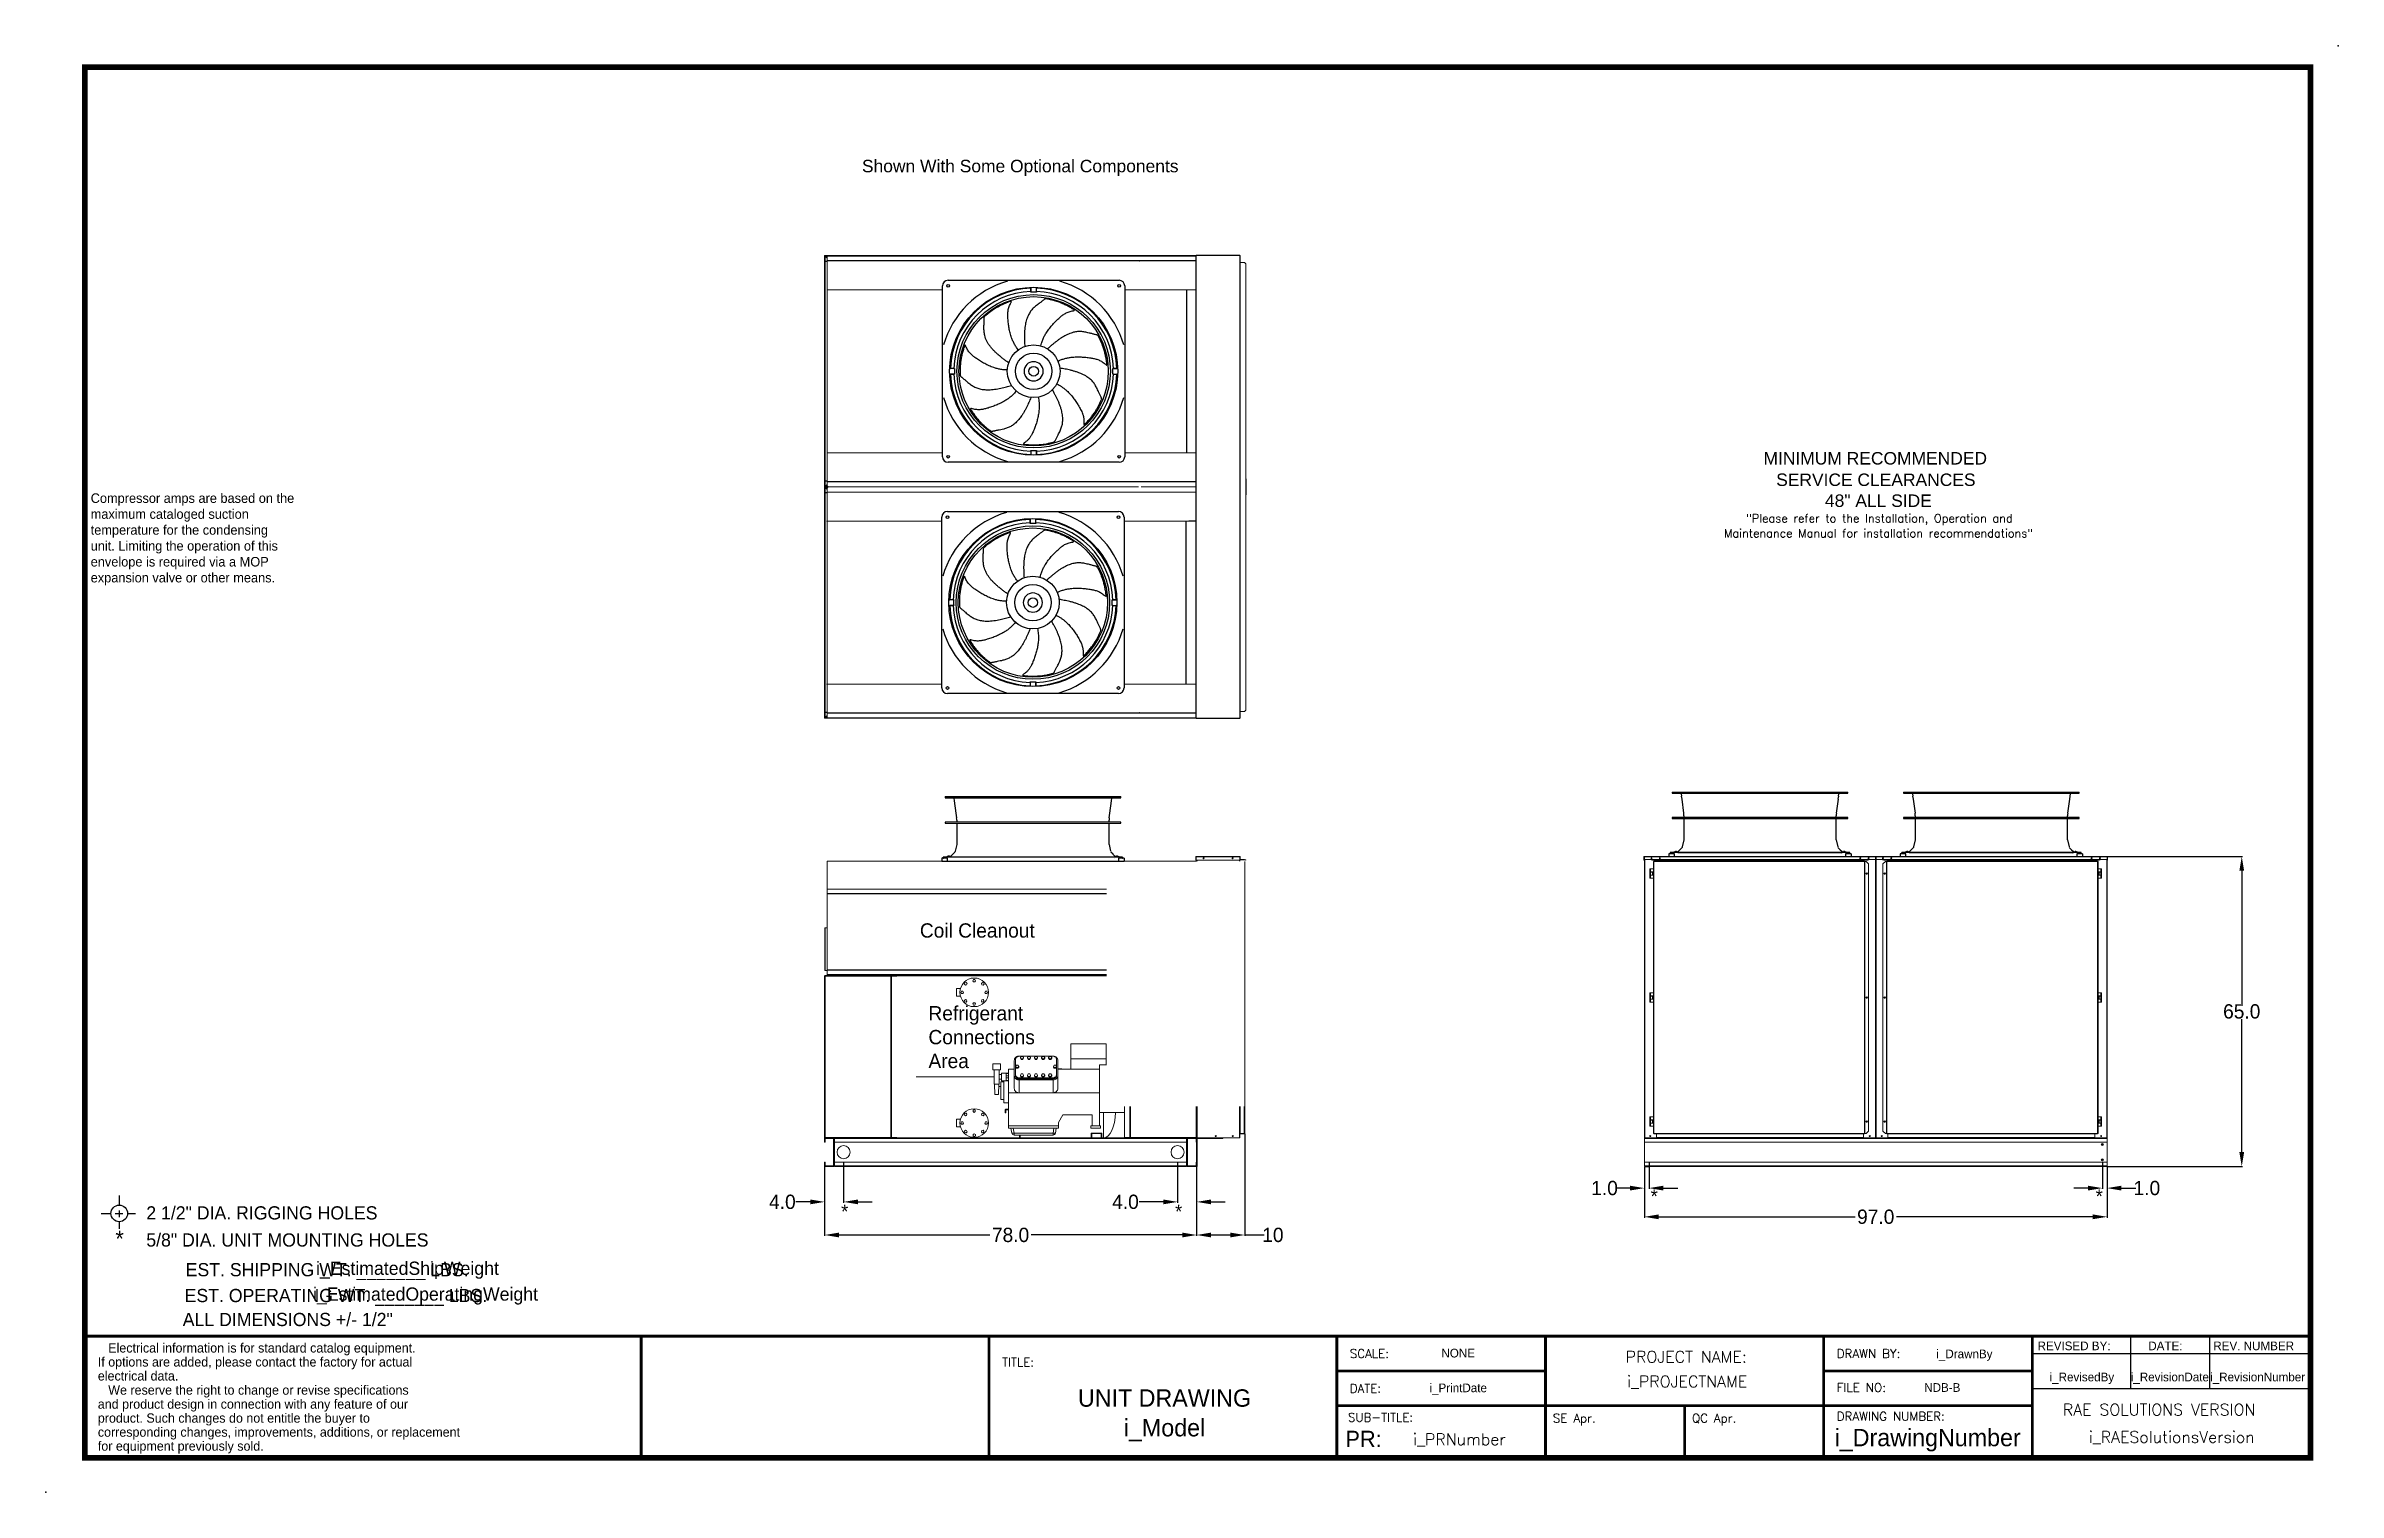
# Model space of a CAD drawing. Header units: inches. Extents: x 1139 to 1619, y -685 to -381.
import ezdxf
from ezdxf.enums import TextEntityAlignment as Align

# ---------------------------------------------------------------- set-up
doc = ezdxf.new("R2010")
doc.units = ezdxf.units.IN
doc.header["$MEASUREMENT"] = 0
doc.header["$PDSIZE"] = -1
doc.layers.add('L64', color=7, linetype='Continuous')
doc.styles.add('dimentions', font='arial.ttf')
doc.styles.add('SIMPLEX', font='SIMPLEX')
doc.dimstyles.get("Standard").update_dxf_attribs({"dimtxt": 3, "dimasz": 3, "dimexe": 0.18, "dimexo": 0.0625, "dimgap": 0.09, "dimtad": 0, "dimtih": 1, "dimtoh": 1, "dimdec": 1, "dimzin": 0, "dimdsep": 46, "dimtxsty": 'Standard', "dimcen": 0.09, "dimadec": 0, "dimazin": 0, "dimtfac": 1, "dimtdec": 1, "dimtofl": 0, "dimtmove": 0, "dimatfit": 3, "dimfxl": 1, "dimtolj": 1, "dimtzin": 0, "dimarcsym": 0})

msp = doc.modelspace()

# ---------------------------------------------------------------- texts
at = {"color": 0, "lineweight": 25}
for s, height, style, p in [('Shown With Some Optional Components', 2.6136, 'dimentions', (1309.82, -407.94)), ('MINIMUM RECOMMENDED', 2.6136, 'dimentions', (1498.8, -469.22)), ('SERVICE CLEARANCES', 2.6136, 'dimentions', (1501.45, -473.72)), ('48" ALL SIDE ', 2.6136, 'dimentions', (1511.68, -478.11)), ('TITLE:', 1.822, 'SIMPLEX', (1339.18, -658.38)), ('SCALE:', 1.822, 'SIMPLEX', (1412.08, -656.56)), ('DRAWN BY:', 1.822, 'SIMPLEX', (1514.14, -656.56)), ('DATE:', 1.822, 'SIMPLEX', (1412.08, -663.85)), ('FILE NO:', 1.822, 'SIMPLEX', (1514.14, -663.67)), ('RAE SOLUTIONS VERSION', 2.4203, 'SIMPLEX', (1561.54, -668.61)), ('SUB-TITLE:', 1.822, 'SIMPLEX', (1411.69, -669.93)), ('SE Apr.', 1.822, 'SIMPLEX', (1454.64, -670.1)), ('QC Apr.', 1.822, 'SIMPLEX', (1483.8, -670.1)), ('DRAWING NUMBER:', 1.8225, 'SIMPLEX', (1514.14, -669.71))]:
    msp.add_text(s, height=height, dxfattribs=dict(at, style=style)).set_placement(p)
at = {"color": 0, "lineweight": 25, "style": 'SIMPLEX'}
for s, height, p in [('"Please refer to the Installation, Operation and', 1.7354, (1523.1, -481.36)), ('Maintenance Manual for installation recommendations"', 1.7354, (1522.9, -484.5)), ('PROJECT NAME:', 2.4203, (1482.61, -657.53)), ('i_PROJECTNAME', 2.4203, (1482.8, -662.71)), ('i_PRNumber', 2.42, (1435.05, -674.83)), ('i_RAESolutionsVersion', 2.4203, (1584.37, -674.36))]:
    msp.add_text(s, height=height, dxfattribs=at).set_placement(p, align=Align.CENTER)
at = {"color": 0, "lineweight": 25}
for s, height, p in [('2 1/2" DIA. RIGGING HOLES', 2.7702, (1159.81, -627.53)), ('5/8" DIA. UNIT MOUNTING HOLES', 2.7702, (1159.81, -633.21)), ('   Electrical information is for standard catalog equipment.', 1.9567, (1149.65, -655.43)), ('REVISED BY:', 1.8225, (1556.24, -654.94)), ('DATE:', 1.822, (1579.45, -654.94)), ('REV. NUMBER', 1.8225, (1593.08, -654.94)), ('If options are added, please contact the factory for actual', 1.9567, (1149.65, -658.37)), ('electrical data.', 1.9567, (1149.65, -661.3)), ('   We reserve the right to change or revise specifications', 1.9567, (1149.65, -664.27)), ('and product design in connection with any feature of our', 1.9567, (1149.65, -667.21)), ('corresponding changes, improvements, additions, or replacement ', 1.9567, (1149.65, -673.08)), ('product. Such changes do not entitle the buyer to', 1.9567, (1149.65, -670.14)), ('for equipment previously sold.', 1.9567, (1149.65, -676.01))]:
    msp.add_text(s, height=height, dxfattribs=at).set_placement(p)
at = {"color": 0, "text_generation_flag": 2}
for p in [(1306.96, -627.3), (1376.95, -627.3), (1476.64, -624.1), (1569.92, -624.1)]:
    msp.add_text('*', height=2.89, dxfattribs=at).set_placement(p)
at = {"color": 0, "lineweight": 25}
for s, height, p in [('*', 3.41, (1154.22, -633.26)), ('EST. SHIPPING WT. _______ LBS.', 2.7702, (1197.71, -639.44)), ('i_EstimatedShipWeight', 2.7734, (1214.55, -639.14)), ('EST. OPERATING WT. _______ LBS.', 2.7702, (1199.55, -644.86)), ('i_EstimatedOperatingWeight', 2.7702, (1218.34, -644.55)), ('ALL DIMENSIONS +/- 1/2"', 2.7702, (1189.46, -649.88)), ('NONE', 1.822, (1434.8, -656.46)), ('i_DrawnBy', 1.822, (1540.91, -656.62)), ('i_PrintDate', 1.8225, (1434.8, -663.75)), ('NDB-B', 1.822, (1536.28, -663.67)), ('i_RevisedBy', 1.8225, (1565.53, -661.47)), ('i_RevisionDate', 1.8225, (1583.97, -661.47)), ('i_RevisionNumber', 1.8225, (1602.37, -661.47)), ('UNIT DRAWING', 3.645, (1373.24, -666.79)), ('i_Model', 3.645, (1373.24, -673.01)), ('i_DrawingNumber', 3.645, (1533.21, -675.08))]:
    msp.add_text(s, height=height, dxfattribs=at).set_placement(p, align=Align.CENTER)
msp.add_text('PR:', height=3.417, dxfattribs=at).set_placement((1418.77, -675.25), align=Align.RIGHT)
at = {"color": 0, "insert": (1147.41, -475.27), "char_height": 2, "attachment_point": 1}
msp.add_mtext_dynamic_manual_height_columns(' Compressor amps are based on the \\P maximum cataloged suction \\P temperature for the condensing \\P unit. Limiting the operation of this \\P envelope is required via a MOP \\P expansion valve or other means.', width=65.7633, gutter_width=144.43, heights=[29.63], dxfattribs=at)
at = {"color": 0, "char_height": 3, "attachment_point": 7}
for s, insert in [('Coil Cleanout', (1321.96, -568.47)), ('Refrigerant\\PConnections\\PArea', (1323.76, -595.83))]:
    msp.add_mtext(s, dxfattribs=dict(at, insert=insert))

# ---------------------------------------------------------------- blocks, each defined once
blk = doc.blocks.new('*D8')
at = {"color": 0, "lineweight": -2}
for p, q in [((1375.97, -617.47), (1375.97, -624.02)), ((1379.97, -616.47), (1379.97, -624.02)), ((1372.97, -623.84), (1367.9, -623.84)), ((1382.97, -623.84), (1385.97, -623.84))]:
    blk.add_line(p, q, dxfattribs=at)
at = {"color": 0}
for points in [[(1372.97, -623.34), (1372.97, -624.34), (1375.97, -623.84)], [(1382.97, -623.34), (1382.97, -624.34), (1379.97, -623.84)]]:
    blk.add_solid(points, dxfattribs=at)
at = {"layer": 'Defpoints', "color": 0}
for p in [(1375.97, -617.41), (1379.97, -616.41), (1379.97, -623.84)]:
    blk.add_point(p, dxfattribs=at)
at = {"color": 0, "insert": (1365.06, -623.84), "char_height": 3, "attachment_point": 5}
blk.add_mtext('\\A1;4.0', dxfattribs=at)
blk = doc.blocks.new('*D9')
at = {"color": 0, "lineweight": -2}
for p, q in [((1390.05, -609.57), (1390.05, -630.96)), ((1379.97, -616.47), (1379.97, -630.96)), ((1382.97, -630.78), (1387.05, -630.78)), ((1390.05, -630.78), (1394.12, -630.78))]:
    blk.add_line(p, q, dxfattribs=at)
at = {"color": 0}
for points in [[(1382.97, -630.28), (1382.97, -631.28), (1379.97, -630.78)], [(1387.05, -630.28), (1387.05, -631.28), (1390.05, -630.78)]]:
    blk.add_solid(points, dxfattribs=at)
at = {"layer": 'Defpoints', "color": 0}
for p in [(1390.05, -609.51), (1379.97, -616.41), (1390.05, -630.78)]:
    blk.add_point(p, dxfattribs=at)
at = {"color": 0, "insert": (1395.96, -630.78), "char_height": 3, "attachment_point": 5}
blk.add_mtext('\\A1;10', dxfattribs=at)
blk = doc.blocks.new('*D10')
at = {"color": 0, "lineweight": -2}
for p, q in [((1301.98, -616.37), (1301.98, -624.02)), ((1305.98, -617.47), (1305.98, -624.02)), ((1298.98, -623.84), (1295.98, -623.84)), ((1308.98, -623.84), (1311.98, -623.84))]:
    blk.add_line(p, q, dxfattribs=at)
at = {"color": 0}
for points in [[(1298.98, -623.34), (1298.98, -624.34), (1301.98, -623.84)], [(1308.98, -623.34), (1308.98, -624.34), (1305.98, -623.84)]]:
    blk.add_solid(points, dxfattribs=at)
at = {"layer": 'Defpoints', "color": 0}
for p in [(1301.98, -616.31), (1305.98, -617.41), (1301.98, -623.84)]:
    blk.add_point(p, dxfattribs=at)
at = {"color": 0, "insert": (1293.14, -623.84), "char_height": 3, "attachment_point": 5}
blk.add_mtext('\\A1;4.0', dxfattribs=at)
blk = doc.blocks.new('*D11')
at = {"color": 0, "lineweight": -2}
for p, q in [((1379.97, -618.08), (1379.97, -630.96)), ((1301.98, -620.26), (1301.98, -630.96)), ((1304.98, -630.78), (1336.63, -630.78)), ((1376.97, -630.78), (1345.31, -630.78))]:
    blk.add_line(p, q, dxfattribs=at)
at = {"color": 0}
for points in [[(1304.98, -630.28), (1304.98, -631.28), (1301.98, -630.78)], [(1376.97, -630.28), (1376.97, -631.28), (1379.97, -630.78)]]:
    blk.add_solid(points, dxfattribs=at)
at = {"layer": 'Defpoints', "color": 0}
for p in [(1379.97, -618.01), (1301.98, -620.19), (1301.98, -630.78)]:
    blk.add_point(p, dxfattribs=at)
at = {"color": 0, "insert": (1340.97, -630.78), "char_height": 3, "attachment_point": 5}
blk.add_mtext('\\A1;78.0', dxfattribs=at)
blk = doc.blocks.new('*D3')
at = {"color": 0, "lineweight": -2}
for p, q in [((1569.82, -617.47), (1569.82, -621.13)), ((1570.82, -616.54), (1570.82, -621.13)), ((1566.82, -620.95), (1563.82, -620.95)), ((1573.82, -620.95), (1576.82, -620.95))]:
    blk.add_line(p, q, dxfattribs=at)
at = {"color": 0}
for points in [[(1566.82, -620.45), (1566.82, -621.45), (1569.82, -620.95)], [(1573.82, -620.45), (1573.82, -621.45), (1570.82, -620.95)]]:
    blk.add_solid(points, dxfattribs=at)
at = {"layer": 'Defpoints', "color": 0}
for p in [(1569.82, -617.41), (1570.82, -616.47), (1570.82, -620.95)]:
    blk.add_point(p, dxfattribs=at)
at = {"color": 0, "insert": (1579.16, -620.95), "char_height": 3, "attachment_point": 5}
blk.add_mtext('\\A1;1.0', dxfattribs=at)
blk = doc.blocks.new('*D5')
at = {"color": 0, "lineweight": -2}
for p, q in [((1473.82, -616.54), (1473.82, -621.13)), ((1474.82, -617.47), (1474.82, -621.13)), ((1470.82, -620.95), (1467.82, -620.95)), ((1477.82, -620.95), (1480.82, -620.95))]:
    blk.add_line(p, q, dxfattribs=at)
at = {"color": 0}
for points in [[(1470.82, -620.45), (1470.82, -621.45), (1473.82, -620.95)], [(1477.82, -620.45), (1477.82, -621.45), (1474.82, -620.95)]]:
    blk.add_solid(points, dxfattribs=at)
at = {"layer": 'Defpoints', "color": 0}
for p in [(1473.82, -616.47), (1474.82, -617.41), (1473.82, -620.95)]:
    blk.add_point(p, dxfattribs=at)
at = {"color": 0, "insert": (1465.48, -620.95), "char_height": 3, "attachment_point": 5}
blk.add_mtext('\\A1;1.0', dxfattribs=at)
blk = doc.blocks.new('*D6')
at = {"color": 0, "lineweight": -2}
for p, q in [((1473.82, -616.6), (1473.82, -627.15)), ((1570.82, -616.47), (1570.82, -627.15)), ((1476.82, -626.97), (1517.98, -626.97)), ((1567.82, -626.97), (1526.66, -626.97))]:
    blk.add_line(p, q, dxfattribs=at)
at = {"color": 0}
for points in [[(1476.82, -626.47), (1476.82, -627.47), (1473.82, -626.97)], [(1567.82, -626.47), (1567.82, -627.47), (1570.82, -626.97)]]:
    blk.add_solid(points, dxfattribs=at)
at = {"layer": 'Defpoints', "color": 0}
for p in [(1473.82, -616.54), (1570.82, -616.41), (1473.82, -626.97)]:
    blk.add_point(p, dxfattribs=at)
at = {"color": 0, "insert": (1522.32, -626.97), "char_height": 3, "attachment_point": 5}
blk.add_mtext('\\A1;97.0', dxfattribs=at)
blk = doc.blocks.new('*D7')
at = {"color": 0, "lineweight": -2}
for p, q in [((1570.88, -551.41), (1599.22, -551.41)), ((1599.04, -554.41), (1599.04, -582.32)), ((1599.04, -613.41), (1599.04, -585.5)), ((1570.88, -616.41), (1599.22, -616.41))]:
    blk.add_line(p, q, dxfattribs=at)
at = {"color": 0}
for points in [[(1598.54, -554.41), (1599.54, -554.41), (1599.04, -551.41)], [(1598.54, -613.41), (1599.54, -613.41), (1599.04, -616.41)]]:
    blk.add_solid(points, dxfattribs=at)
at = {"layer": 'Defpoints', "color": 0}
for p in [(1570.82, -551.41), (1599.04, -551.41), (1570.82, -616.41)]:
    blk.add_point(p, dxfattribs=at)
at = {"color": 0, "insert": (1599.04, -583.91), "char_height": 3, "attachment_point": 5}
blk.add_mtext('\\A1;65.0', dxfattribs=at)

# ---------------------------------------------------------------- dimensions: what is measured, and where the dimension line sits
at = {"color": 0}
for base, p1, p2, angle, picture, middle in [((1599.04, -551.41), (1570.82, -616.41), (1570.82, -551.41), 90, '*D7', (1599.04, -583.91)), ((1301.98, -623.84), (1305.98, -617.41), (1301.98, -616.31), 180, '*D10', (1293.14, -623.84)), ((1301.98, -630.78), (1379.97, -618.01), (1301.98, -620.19), 180, '*D11', (1340.97, -630.78)), ((1473.82, -620.95), (1474.82, -617.41), (1473.82, -616.47), 180, '*D5', (1465.48, -620.95)), ((1473.82, -626.97), (1570.82, -616.41), (1473.82, -616.54), 180, '*D6', (1522.32, -626.97)), ((1570.82, -620.95), (1569.82, -617.41), (1570.82, -616.47), 0, '*D3', (1579.16, -620.95))]:
    dim = msp.add_linear_dim(base=base, p1=p1, p2=p2, angle=angle, dimstyle='Standard', dxfattribs=at)
    dim.commit()
    dim.dimension.update_dxf_attribs({"geometry": picture, "text_midpoint": middle})
dim = msp.add_linear_dim(base=(1390.05, -630.78), p1=(1379.97, -616.41), p2=(1390.05, -609.51), angle=180, text='10', dimstyle='Standard', dxfattribs=at)
dim.commit()
dim.dimension.update_dxf_attribs({"geometry": '*D9', "text_midpoint": (1395.96, -630.78), "dimtype": 160})
dim = msp.add_linear_dim(base=(1379.97, -623.84), p1=(1375.97, -617.41), p2=(1379.97, -616.41), angle=180, dimstyle='Standard', dxfattribs=at)
dim.commit()
dim.dimension.update_dxf_attribs({"geometry": '*D8', "text_midpoint": (1365.06, -623.84), "dimtype": 160})

# ---------------------------------------------------------------- linework, layer by layer
at = {"color": 0, "lineweight": 25}
for p, q in [((1613.47, -677.52), (1613.47, -385.92)), ((1154.15, -622.53), (1154.15, -624.37)), ((1150.34, -626.25), (1152.21, -626.25)), ((1153.28, -626.25), (1154.86, -626.25)), ((1154.15, -625.66), (1154.15, -627.05)), ((1154.15, -628.04), (1154.15, -629.49)), ((1155.93, -626.25), (1157.52, -626.25)), ((1263.55, -677.52), (1263.55, -652)), ((1336.45, -677.52), (1336.45, -652)), ((1409.35, -652), (1555.15, -652)), ((1409.35, -677.52), (1409.35, -652)), ((1453.09, -652), (1453.09, -677.52)), ((1511.41, -652), (1511.41, -666.58)), ((1555.15, -652), (1555.15, -677.52)), ((1555.15, -652), (1613.47, -652)), ((1555.15, -652), (1555.15, -655.65)), ((1575.73, -652), (1575.73, -662.94)), ((1592.3, -652), (1592.3, -662.94)), ((1555.15, -655.65), (1613.47, -655.65)), ((1453.09, -659.29), (1409.35, -659.29)), ((1511.41, -659.29), (1555.15, -659.29)), ((1511.41, -666.58), (1511.41, -659.29)), ((1555.15, -662.94), (1613.47, -662.94)), ((1555.15, -666.58), (1409.35, -666.58)), ((1482.25, -666.58), (1482.25, -677.52)), ((1511.41, -666.58), (1511.41, -677.52))]:
    msp.add_line(p, q, dxfattribs=at)
at = {"color": 0, "linetype": 'Continuous', "lineweight": 25}
for p, q in [((1326.71, -467.58), (1326.71, -431.76)), ((1327.89, -430.57), (1363.72, -430.57)), ((1345.21, -432.93), (1345.21, -432.23)), ((1345.22, -432.06), (1345.22, -433.07)), ((1346.4, -433.07), (1346.4, -432.06)), ((1346.4, -432.93), (1346.41, -432.23)), ((1364.9, -431.76), (1364.9, -467.58)), ((1345.22, -433.07), (1345.21, -432.93)), ((1346.4, -432.93), (1346.4, -433.07)), ((1329.21, -449.08), (1328.2, -449.08)), ((1328.2, -450.26), (1329.21, -450.26)), ((1329.07, -449.08), (1328.36, -449.07)), ((1329.07, -450.26), (1328.36, -450.27)), ((1329.07, -449.08), (1329.21, -449.08)), ((1329.21, -450.26), (1329.07, -450.26)), ((1363.42, -449.08), (1362.41, -449.08)), ((1362.41, -449.08), (1362.55, -449.08)), ((1362.55, -450.26), (1362.41, -450.26)), ((1362.41, -450.26), (1363.42, -450.26)), ((1362.55, -449.08), (1363.25, -449.07)), ((1362.55, -450.26), (1363.25, -450.27)), ((1363.72, -468.76), (1327.89, -468.76)), ((1345.21, -466.41), (1345.22, -466.27)), ((1345.21, -466.41), (1345.21, -467.11)), ((1345.22, -466.27), (1345.22, -467.28)), ((1346.4, -467.28), (1346.4, -466.27)), ((1346.4, -466.27), (1346.4, -466.41)), ((1346.4, -466.41), (1346.41, -467.11)), ((1326.56, -516.08), (1326.56, -480.26)), ((1327.74, -479.07), (1363.57, -479.07)), ((1364.75, -480.26), (1364.75, -516.08)), ((1345.06, -481.43), (1345.05, -480.73)), ((1345.06, -480.56), (1345.06, -481.57)), ((1345.06, -481.57), (1345.06, -481.43)), ((1346.24, -481.57), (1346.24, -480.56)), ((1346.25, -481.43), (1346.24, -481.57)), ((1346.25, -481.43), (1346.25, -480.73)), ((1329.05, -497.58), (1328.04, -497.58)), ((1328.04, -498.76), (1329.05, -498.76)), ((1328.91, -497.58), (1328.21, -497.57)), ((1328.91, -498.76), (1328.21, -498.77)), ((1328.91, -497.58), (1329.05, -497.58)), ((1329.05, -498.76), (1328.91, -498.76)), ((1363.26, -497.58), (1362.25, -497.58)), ((1362.25, -497.58), (1362.39, -497.58)), ((1362.39, -498.76), (1362.25, -498.76)), ((1362.25, -498.76), (1363.26, -498.76)), ((1362.39, -497.58), (1363.1, -497.57)), ((1362.39, -498.76), (1363.1, -498.77)), ((1363.57, -517.26), (1327.74, -517.26)), ((1345.06, -514.91), (1345.05, -515.61)), ((1345.06, -514.91), (1345.06, -514.77)), ((1345.06, -514.77), (1345.06, -515.78)), ((1346.24, -515.78), (1346.24, -514.77)), ((1346.24, -514.77), (1346.25, -514.91)), ((1346.25, -514.91), (1346.25, -515.61)), ((1479.66, -537.91), (1479.66, -538.14)), ((1479.66, -537.91), (1485.05, -537.91)), ((1479.66, -538.14), (1480.31, -538.14)), ((1479.66, -538.14), (1485.05, -538.14)), ((1481.12, -538.15), (1481.36, -538.15)), ((1485.05, -537.91), (1516.47, -537.91)), ((1485.05, -538.14), (1516.47, -538.14)), ((1514.77, -538.15), (1515.01, -538.15)), ((1515.82, -538.14), (1516.47, -538.14)), ((1516.47, -538.14), (1516.47, -537.91)), ((1528.16, -537.91), (1528.16, -538.14)), ((1528.16, -537.91), (1533.55, -537.91)), ((1528.16, -538.14), (1528.81, -538.14)), ((1528.16, -538.14), (1533.55, -538.14)), ((1529.62, -538.15), (1529.86, -538.15)), ((1533.55, -537.91), (1564.97, -537.91)), ((1533.55, -538.14), (1564.97, -538.14)), ((1563.27, -538.15), (1563.51, -538.15)), ((1564.32, -538.14), (1564.97, -538.14)), ((1564.97, -538.14), (1564.97, -537.91)), ((1327.25, -538.86), (1327.25, -539.09)), ((1327.25, -538.86), (1332.64, -538.86)), ((1327.25, -539.09), (1327.9, -539.09)), ((1327.25, -539.09), (1332.64, -539.09)), ((1328.71, -539.1), (1328.95, -539.1)), ((1329.1, -539.24), (1329.17, -539.69)), ((1329.15, -539.69), (1329.24, -540.32)), ((1329.23, -540.32), (1329.65, -543.28)), ((1332.64, -538.86), (1364.06, -538.86)), ((1332.64, -539.09), (1364.06, -539.09)), ((1361.65, -543.28), (1362.07, -540.32)), ((1362.07, -540.32), (1362.16, -539.69)), ((1362.14, -539.69), (1362.2, -539.24)), ((1362.36, -539.1), (1362.6, -539.1)), ((1363.41, -539.09), (1364.06, -539.09)), ((1364.06, -539.09), (1364.06, -538.86)), ((1481.52, -538.29), (1481.58, -538.74)), ((1481.56, -538.74), (1481.65, -539.37)), ((1481.65, -539.37), (1482.06, -542.33)), ((1482.1, -542.87), (1482.1, -543.21)), ((1514.03, -543.21), (1514.03, -542.87)), ((1514.07, -542.33), (1514.49, -539.37)), ((1514.48, -539.37), (1514.57, -538.74)), ((1514.55, -538.74), (1514.62, -538.29)), ((1530.02, -538.29), (1530.08, -538.74)), ((1530.06, -538.74), (1530.15, -539.37)), ((1530.15, -539.37), (1530.56, -542.33)), ((1530.6, -542.87), (1530.6, -543.21)), ((1562.53, -543.21), (1562.53, -542.87)), ((1562.57, -542.33), (1562.99, -539.37)), ((1562.98, -539.37), (1563.07, -538.74)), ((1563.05, -538.74), (1563.12, -538.29)), ((1329.69, -544.16), (1327.25, -544.18)), ((1327.25, -544.18), (1327.25, -544.4)), ((1327.25, -544.4), (1329.69, -544.42)), ((1329.69, -543.83), (1329.69, -544.16)), ((1364.06, -544.18), (1329.69, -544.16)), ((1329.69, -544.42), (1364.06, -544.4)), ((1329.69, -544.42), (1329.69, -548.88)), ((1361.62, -544.16), (1361.62, -543.83)), ((1361.62, -548.88), (1361.62, -544.42)), ((1364.06, -544.4), (1364.06, -544.18)), ((1482.1, -543.21), (1479.66, -543.23)), ((1479.66, -543.23), (1479.66, -543.45)), ((1479.66, -543.45), (1482.1, -543.47)), ((1516.47, -543.23), (1482.1, -543.21)), ((1482.1, -543.47), (1516.47, -543.45)), ((1482.1, -543.47), (1482.1, -547.93)), ((1514.03, -547.93), (1514.03, -543.47)), ((1516.47, -543.45), (1516.47, -543.23)), ((1530.6, -543.21), (1528.16, -543.23)), ((1528.16, -543.23), (1528.16, -543.45)), ((1528.16, -543.45), (1530.6, -543.47)), ((1564.97, -543.23), (1530.6, -543.21)), ((1530.6, -543.47), (1564.97, -543.45)), ((1530.6, -543.47), (1530.6, -547.93)), ((1562.53, -547.93), (1562.53, -543.47)), ((1564.97, -543.45), (1564.97, -543.23)), ((1326.56, -551.77), (1326.56, -552.36)), ((1327.74, -551.77), (1326.56, -551.77)), ((1326.56, -552.36), (1327.74, -552.36)), ((1326.93, -551.54), (1326.85, -551.54)), ((1326.85, -551.54), (1326.85, -551.55)), ((1326.85, -551.55), (1326.85, -551.71)), ((1326.87, -551.71), (1326.87, -551.55)), ((1327.58, -551.53), (1326.93, -551.54)), ((1327.58, -551.46), (1327.58, -551.54)), ((1327.7, -551.46), (1327.58, -551.46)), ((1327.59, -551.54), (1327.58, -551.54)), ((1327.64, -551.54), (1327.59, -551.54)), ((1328.44, -551.46), (1327.7, -551.46)), ((1327.74, -552.36), (1327.74, -551.77)), ((1327.74, -552.36), (1363.57, -552.36)), ((1327.78, -551.43), (1327.77, -551.46)), ((1327.85, -551.43), (1327.78, -551.43)), ((1328.24, -551.43), (1327.85, -551.43)), ((1327.92, -551.35), (1327.92, -551.34)), ((1327.92, -551.34), (1327.93, -551.34)), ((1327.92, -551.34), (1327.92, -551.34)), ((1327.92, -551.34), (1327.92, -551.35)), ((1327.93, -551.34), (1327.93, -551.35)), ((1327.95, -551.34), (1327.95, -551.34)), ((1328.02, -551.34), (1328.02, -551.35)), ((1328.05, -551.35), (1328.05, -551.34)), ((1328.1, -551.34), (1328.1, -551.34)), ((1328.11, -551.34), (1328.11, -551.34)), ((1328.24, -551.43), (1328.53, -551.28)), ((1328.25, -551.46), (1328.24, -551.43)), ((1328.44, -551.54), (1328.44, -551.46)), ((1328.44, -551.5), (1362.86, -551.5)), ((1362.86, -551.53), (1328.44, -551.53)), ((1328.53, -551.28), (1328.87, -550.94)), ((1329.32, -550.48), (1328.85, -550.94)), ((1329.36, -550.31), (1329.32, -550.48)), ((1329.69, -548.88), (1329.35, -550.31)), ((1361.62, -548.88), (1361.95, -550.31)), ((1362.45, -550.94), (1361.99, -550.48)), ((1362.44, -550.94), (1362.77, -551.28)), ((1362.69, -551.77), (1362.69, -551.77)), ((1362.77, -551.28), (1363.06, -551.43)), ((1362.86, -551.46), (1362.86, -551.54)), ((1362.99, -551.46), (1362.86, -551.46)), ((1363.73, -551.46), (1362.99, -551.46)), ((1363.06, -551.43), (1363.06, -551.46)), ((1363.13, -551.43), (1363.06, -551.43)), ((1363.53, -551.43), (1363.13, -551.43)), ((1363.37, -551.34), (1363.37, -551.34)), ((1363.53, -551.46), (1363.53, -551.43)), ((1363.57, -551.77), (1363.57, -552.36)), ((1364.75, -551.77), (1363.57, -551.77)), ((1363.57, -552.36), (1364.75, -552.36)), ((1363.71, -551.54), (1363.66, -551.54)), ((1363.73, -551.54), (1363.71, -551.54)), ((1363.73, -551.54), (1363.73, -551.46)), ((1364.37, -551.54), (1363.73, -551.53)), ((1364.46, -551.54), (1364.37, -551.54)), ((1364.43, -551.71), (1364.44, -551.55)), ((1364.45, -551.71), (1364.46, -551.55)), ((1364.75, -551.77), (1364.75, -552.36)), ((1478.97, -550.82), (1478.97, -551.41)), ((1480.15, -550.82), (1478.97, -550.82)), ((1478.97, -551.41), (1480.15, -551.41)), ((1479.35, -550.59), (1479.26, -550.59)), ((1479.26, -550.59), (1479.26, -550.59)), ((1479.26, -550.59), (1479.27, -550.76)), ((1479.29, -550.76), (1479.28, -550.59)), ((1479.99, -550.58), (1479.35, -550.59)), ((1479.99, -550.51), (1479.99, -550.59)), ((1480.12, -550.51), (1479.99, -550.51)), ((1480, -550.59), (1480, -550.59)), ((1480.06, -550.59), (1480, -550.59)), ((1480.86, -550.51), (1480.12, -550.51)), ((1480.15, -551.41), (1480.15, -550.82)), ((1480.15, -551.41), (1515.98, -551.41)), ((1480.19, -550.48), (1480.19, -550.51)), ((1480.26, -550.48), (1480.19, -550.48)), ((1480.66, -550.48), (1480.26, -550.48)), ((1480.33, -550.39), (1480.33, -550.39)), ((1480.33, -550.39), (1480.33, -550.39)), ((1480.34, -550.4), (1480.34, -550.39)), ((1480.34, -550.39), (1480.35, -550.39)), ((1480.35, -550.39), (1480.35, -550.4)), ((1480.37, -550.39), (1480.37, -550.39)), ((1480.44, -550.39), (1480.44, -550.39)), ((1480.47, -550.4), (1480.47, -550.39)), ((1480.52, -550.39), (1480.52, -550.39)), ((1480.53, -550.39), (1480.53, -550.39)), ((1480.66, -550.48), (1480.95, -550.33)), ((1480.66, -550.51), (1480.66, -550.48)), ((1480.86, -550.59), (1480.86, -550.51)), ((1480.86, -550.55), (1515.28, -550.55)), ((1515.28, -550.58), (1480.86, -550.58)), ((1480.95, -550.33), (1481.28, -549.99)), ((1481.73, -549.53), (1481.26, -549.99)), ((1481.77, -549.36), (1481.73, -549.53)), ((1482.1, -547.93), (1481.77, -549.36)), ((1514.03, -547.93), (1514.36, -549.36)), ((1514.87, -549.99), (1514.4, -549.53)), ((1514.85, -549.99), (1515.19, -550.33)), ((1515.1, -550.82), (1515.1, -550.82)), ((1515.19, -550.33), (1515.47, -550.48)), ((1515.28, -550.51), (1515.28, -550.59)), ((1515.4, -550.51), (1515.28, -550.51)), ((1516.14, -550.51), (1515.4, -550.51)), ((1515.48, -550.48), (1515.47, -550.51)), ((1515.54, -550.48), (1515.48, -550.48)), ((1515.94, -550.48), (1515.54, -550.48)), ((1515.79, -550.39), (1515.79, -550.39)), ((1515.94, -550.51), (1515.94, -550.48)), ((1515.98, -550.82), (1515.98, -551.41)), ((1517.16, -550.82), (1515.98, -550.82)), ((1515.98, -551.41), (1517.16, -551.41)), ((1516.13, -550.59), (1516.08, -550.59)), ((1516.14, -550.59), (1516.13, -550.59)), ((1516.14, -550.59), (1516.14, -550.51)), ((1516.79, -550.59), (1516.14, -550.58)), ((1516.87, -550.59), (1516.79, -550.59)), ((1516.85, -550.76), (1516.85, -550.59)), ((1516.87, -550.76), (1516.87, -550.59)), ((1517.16, -550.82), (1517.16, -551.41)), ((1527.47, -550.82), (1527.47, -551.41)), ((1528.65, -550.82), (1527.47, -550.82)), ((1527.47, -551.41), (1528.65, -551.41)), ((1527.85, -550.59), (1527.76, -550.59)), ((1527.76, -550.59), (1527.76, -550.59)), ((1527.76, -550.59), (1527.77, -550.76)), ((1527.79, -550.76), (1527.78, -550.59)), ((1528.49, -550.58), (1527.85, -550.59)), ((1528.49, -550.51), (1528.49, -550.59)), ((1528.62, -550.51), (1528.49, -550.51)), ((1528.5, -550.59), (1528.5, -550.59)), ((1528.56, -550.59), (1528.5, -550.59)), ((1529.36, -550.51), (1528.62, -550.51)), ((1528.65, -551.41), (1528.65, -550.82)), ((1528.65, -551.41), (1564.48, -551.41)), ((1528.69, -550.48), (1528.69, -550.51)), ((1528.76, -550.48), (1528.69, -550.48)), ((1529.16, -550.48), (1528.76, -550.48)), ((1528.83, -550.39), (1528.83, -550.39)), ((1528.83, -550.39), (1528.83, -550.39)), ((1528.84, -550.4), (1528.84, -550.39)), ((1528.84, -550.39), (1528.85, -550.39)), ((1528.85, -550.39), (1528.85, -550.4)), ((1528.87, -550.39), (1528.87, -550.39)), ((1528.94, -550.39), (1528.94, -550.39)), ((1528.97, -550.4), (1528.97, -550.39)), ((1529.02, -550.39), (1529.02, -550.39)), ((1529.03, -550.39), (1529.03, -550.39)), ((1529.16, -550.48), (1529.45, -550.33)), ((1529.16, -550.51), (1529.16, -550.48)), ((1529.36, -550.59), (1529.36, -550.51)), ((1529.36, -550.55), (1563.78, -550.55)), ((1563.78, -550.58), (1529.36, -550.58)), ((1529.45, -550.33), (1529.78, -549.99)), ((1530.23, -549.53), (1529.76, -549.99)), ((1530.27, -549.36), (1530.23, -549.53)), ((1530.6, -547.93), (1530.27, -549.36)), ((1562.53, -547.93), (1562.86, -549.36)), ((1563.37, -549.99), (1562.9, -549.53)), ((1563.35, -549.99), (1563.69, -550.33)), ((1563.6, -550.82), (1563.6, -550.82)), ((1563.69, -550.33), (1563.97, -550.48)), ((1563.78, -550.51), (1563.78, -550.59)), ((1563.9, -550.51), (1563.78, -550.51)), ((1564.64, -550.51), (1563.9, -550.51)), ((1563.98, -550.48), (1563.97, -550.51)), ((1564.04, -550.48), (1563.98, -550.48)), ((1564.44, -550.48), (1564.04, -550.48)), ((1564.29, -550.39), (1564.29, -550.39)), ((1564.44, -550.51), (1564.44, -550.48)), ((1564.48, -550.82), (1564.48, -551.41)), ((1565.66, -550.82), (1564.48, -550.82)), ((1564.48, -551.41), (1565.66, -551.41)), ((1564.63, -550.59), (1564.58, -550.59)), ((1564.64, -550.59), (1564.63, -550.59)), ((1564.64, -550.59), (1564.64, -550.51)), ((1565.29, -550.59), (1564.64, -550.58)), ((1565.37, -550.59), (1565.29, -550.59)), ((1565.35, -550.76), (1565.35, -550.59)), ((1565.37, -550.76), (1565.37, -550.59)), ((1565.66, -550.82), (1565.66, -551.41))]:
    msp.add_line(p, q, dxfattribs=at)
at = {"color": 0}
for p, q in [((1390.26, -472.23), (1390.26, -475.61)), ((1305.98, -615.41), (1305.98, -617.41)), ((1305.98, -615.41), (1305.98, -617.41)), ((1375.97, -615.41), (1375.97, -617.41)), ((1375.97, -615.41), (1375.97, -617.41)), ((1473.82, -616.41), (1474.82, -616.41)), ((1474.82, -615.41), (1474.82, -617.41)), ((1569.82, -615.41), (1569.82, -617.41)), ((1570.82, -616.41), (1569.82, -616.41))]:
    msp.add_line(p, q, dxfattribs=at)
at = {"color": 0, "linetype": 'Continuous', "lineweight": 15}
for p, q in [((1473.82, -551.49), (1473.74, -551.49)), ((1473.74, -551.49), (1473.74, -552.16)), ((1473.74, -552.16), (1473.82, -552.16)), ((1522.32, -551.41), (1473.82, -551.41)), ((1473.82, -551.49), (1473.82, -551.41)), ((1522.32, -551.49), (1473.82, -551.49)), ((1473.82, -552.02), (1473.82, -551.49)), ((1473.82, -551.49), (1473.82, -552.16)), ((1475.25, -552.02), (1473.82, -552.02)), ((1473.82, -552.02), (1473.82, -610.41)), ((1473.89, -552.02), (1473.89, -610.41)), ((1475.25, -552.02), (1475.25, -552.03)), ((1520.88, -552.02), (1475.25, -552.02)), ((1475.25, -552.03), (1475.25, -552.06)), ((1475.25, -552.03), (1520.88, -552.03)), ((1475.25, -552.06), (1475.25, -552.14)), ((1475.51, -552.08), (1475.25, -552.06)), ((1475.51, -552.15), (1475.25, -552.14)), ((1475.51, -552.08), (1475.51, -552.15)), ((1475.51, -552.08), (1520.63, -552.08)), ((1475.51, -552.15), (1520.63, -552.15)), ((1475.72, -552.47), (1475.72, -609.51)), ((1475.72, -552.47), (1475.79, -552.47)), ((1475.79, -552.47), (1475.79, -552.39)), ((1475.79, -552.39), (1519.98, -552.39)), ((1475.79, -552.47), (1475.79, -609.51)), ((1475.79, -552.47), (1519.98, -552.47)), ((1476.37, -552.15), (1476.37, -552.39)), ((1519.77, -552.39), (1519.77, -552.15)), ((1519.98, -552.39), (1519.98, -552.47)), ((1519.98, -552.47), (1519.98, -609.51)), ((1519.98, -552.47), (1520.05, -552.47)), ((1520.05, -552.47), (1520.05, -609.51)), ((1520.06, -552.47), (1520.05, -552.47)), ((1520.06, -609.51), (1520.06, -552.47)), ((1520.29, -552.47), (1520.06, -552.47)), ((1520.29, -552.47), (1520.79, -552.97)), ((1520.88, -552.06), (1520.63, -552.08)), ((1520.63, -552.08), (1520.63, -552.15)), ((1520.88, -552.14), (1520.63, -552.15)), ((1520.88, -552.03), (1520.88, -552.02)), ((1522.32, -552.02), (1520.88, -552.02)), ((1520.88, -552.06), (1520.88, -552.03)), ((1520.88, -552.06), (1520.88, -552.14)), ((1522.32, -551.49), (1522.24, -551.49)), ((1522.24, -552.16), (1522.24, -551.49)), ((1522.24, -610.41), (1522.24, -552.02)), ((1522.24, -552.16), (1522.32, -552.16)), ((1522.32, -551.41), (1570.82, -551.41)), ((1522.32, -551.49), (1522.32, -551.41)), ((1522.32, -551.49), (1522.32, -551.41)), ((1522.32, -551.49), (1570.82, -551.49)), ((1522.32, -552.02), (1522.32, -551.49)), ((1522.32, -552.16), (1522.32, -551.49)), ((1522.32, -552.02), (1522.32, -551.49)), ((1522.32, -552.16), (1522.32, -551.49)), ((1522.32, -551.49), (1522.39, -551.49)), ((1522.32, -552.02), (1523.75, -552.02)), ((1522.32, -552.02), (1522.32, -610.41)), ((1522.32, -552.02), (1522.32, -610.41)), ((1522.39, -552.16), (1522.32, -552.16)), ((1522.39, -552.16), (1522.39, -551.49)), ((1522.39, -610.41), (1522.39, -552.02)), ((1523.75, -552.02), (1569.38, -552.02)), ((1523.75, -552.03), (1523.75, -552.02)), ((1569.38, -552.03), (1523.75, -552.03)), ((1523.75, -552.06), (1523.75, -552.03)), ((1523.75, -552.06), (1524.01, -552.08)), ((1523.75, -552.06), (1523.75, -552.14)), ((1523.75, -552.14), (1524.01, -552.15)), ((1524.34, -552.47), (1523.84, -552.97)), ((1569.13, -552.08), (1524.01, -552.08)), ((1524.01, -552.08), (1524.01, -552.15)), ((1569.13, -552.15), (1524.01, -552.15)), ((1524.34, -552.47), (1524.58, -552.47)), ((1524.66, -552.47), (1524.58, -552.47)), ((1524.58, -552.47), (1524.58, -609.51)), ((1524.58, -609.51), (1524.58, -552.47)), ((1524.58, -552.47), (1524.58, -552.47)), ((1568.84, -552.39), (1524.66, -552.39)), ((1524.66, -552.39), (1524.66, -552.47)), ((1568.84, -552.47), (1524.66, -552.47)), ((1524.66, -552.47), (1524.66, -609.51)), ((1524.87, -552.39), (1524.87, -552.15)), ((1568.27, -552.15), (1568.27, -552.39)), ((1568.84, -552.47), (1568.84, -552.39)), ((1568.84, -552.47), (1568.84, -609.51)), ((1568.92, -552.47), (1568.84, -552.47)), ((1568.92, -552.47), (1568.92, -609.51)), ((1569.13, -552.08), (1569.38, -552.06)), ((1569.13, -552.08), (1569.13, -552.15)), ((1569.13, -552.15), (1569.38, -552.14)), ((1569.38, -552.02), (1569.38, -552.03)), ((1569.38, -552.02), (1570.82, -552.02)), ((1569.38, -552.03), (1569.38, -552.06)), ((1569.38, -552.06), (1569.38, -552.14)), ((1570.74, -552.02), (1570.74, -610.41)), ((1570.82, -551.49), (1570.82, -551.41)), ((1570.82, -552.02), (1570.82, -551.49)), ((1570.82, -551.49), (1570.89, -551.49)), ((1570.82, -551.49), (1570.82, -552.16)), ((1570.82, -552.02), (1570.82, -610.41)), ((1570.89, -552.16), (1570.82, -552.16)), ((1570.89, -551.49), (1570.89, -552.16)), ((1474.99, -554.65), (1474.99, -554.02)), ((1474.99, -554.02), (1475.12, -554.02)), ((1475.12, -554.65), (1474.99, -554.65)), ((1474.99, -555.3), (1474.99, -554.67)), ((1474.99, -554.67), (1475.12, -554.67)), ((1475.12, -555.3), (1474.99, -555.3)), ((1474.99, -555.95), (1474.99, -555.32)), ((1474.99, -555.32), (1475.12, -555.32)), ((1475.12, -555.95), (1474.99, -555.95)), ((1475.12, -554.02), (1475.12, -554.65)), ((1475.12, -554.02), (1475.72, -554.02)), ((1475.12, -554.65), (1475.72, -554.65)), ((1475.12, -554.67), (1475.12, -555.3)), ((1475.12, -554.67), (1475.5, -554.67)), ((1475.5, -555.3), (1475.12, -555.3)), ((1475.12, -555.32), (1475.12, -555.95)), ((1475.12, -555.32), (1475.72, -555.32)), ((1475.12, -555.95), (1475.72, -555.95)), ((1475.15, -554.65), (1475.15, -554.67)), ((1475.15, -555.3), (1475.15, -555.32)), ((1475.46, -554.67), (1475.46, -554.65)), ((1475.46, -555.32), (1475.46, -555.3)), ((1475.5, -555.3), (1475.5, -554.67)), ((1475.5, -554.67), (1475.62, -554.67)), ((1475.62, -555.3), (1475.5, -555.3)), ((1475.62, -554.67), (1475.62, -555.3)), ((1520.79, -609.01), (1520.79, -552.97)), ((1523.84, -609.01), (1523.84, -552.97)), ((1569.52, -554.02), (1568.92, -554.02)), ((1569.52, -554.65), (1568.92, -554.65)), ((1569.52, -555.32), (1568.92, -555.32)), ((1569.52, -555.95), (1568.92, -555.95)), ((1569.01, -554.67), (1569.01, -555.3)), ((1569.14, -554.67), (1569.01, -554.67)), ((1569.01, -555.3), (1569.14, -555.3)), ((1569.14, -555.3), (1569.14, -554.67)), ((1569.52, -554.67), (1569.14, -554.67)), ((1569.14, -555.3), (1569.52, -555.3)), ((1569.17, -554.67), (1569.17, -554.65)), ((1569.17, -555.32), (1569.17, -555.3)), ((1569.48, -554.65), (1569.48, -554.67)), ((1569.48, -555.3), (1569.48, -555.32)), ((1569.52, -554.02), (1569.52, -554.65)), ((1569.64, -554.02), (1569.52, -554.02)), ((1569.52, -554.65), (1569.64, -554.65)), ((1569.52, -554.67), (1569.52, -555.3)), ((1569.64, -554.67), (1569.52, -554.67)), ((1569.52, -555.3), (1569.64, -555.3)), ((1569.52, -555.32), (1569.52, -555.95)), ((1569.64, -555.32), (1569.52, -555.32)), ((1569.52, -555.95), (1569.64, -555.95)), ((1569.64, -554.65), (1569.64, -554.02)), ((1569.64, -555.3), (1569.64, -554.67)), ((1569.64, -555.95), (1569.64, -555.32)), ((1329.67, -579.12), (1329.67, -580.69)), ((1330.44, -579.12), (1329.67, -579.12)), ((1329.67, -580.69), (1330.44, -580.69)), ((1474.99, -580.65), (1474.99, -580.02)), ((1474.99, -580.02), (1475.12, -580.02)), ((1475.12, -580.65), (1474.99, -580.65)), ((1474.99, -581.3), (1474.99, -580.67)), ((1474.99, -580.67), (1475.12, -580.67)), ((1475.12, -581.3), (1474.99, -581.3)), ((1474.99, -581.95), (1474.99, -581.32)), ((1474.99, -581.32), (1475.12, -581.32)), ((1475.12, -580.02), (1475.12, -580.65)), ((1475.12, -580.02), (1475.72, -580.02)), ((1475.12, -580.65), (1475.72, -580.65)), ((1475.12, -580.67), (1475.12, -581.3)), ((1475.12, -580.67), (1475.5, -580.67)), ((1475.5, -581.3), (1475.12, -581.3)), ((1475.12, -581.32), (1475.12, -581.95)), ((1475.12, -581.32), (1475.72, -581.32)), ((1475.15, -580.65), (1475.15, -580.67)), ((1475.15, -581.3), (1475.15, -581.32)), ((1475.46, -580.67), (1475.46, -580.65)), ((1475.46, -581.32), (1475.46, -581.3)), ((1475.5, -581.3), (1475.5, -580.67)), ((1475.5, -580.67), (1475.62, -580.67)), ((1475.62, -581.3), (1475.5, -581.3)), ((1475.62, -580.67), (1475.62, -581.3)), ((1569.52, -580.02), (1568.92, -580.02)), ((1569.52, -580.65), (1568.92, -580.65)), ((1569.52, -581.32), (1568.92, -581.32)), ((1569.01, -580.67), (1569.01, -581.3)), ((1569.14, -580.67), (1569.01, -580.67)), ((1569.01, -581.3), (1569.14, -581.3)), ((1569.14, -581.3), (1569.14, -580.67)), ((1569.52, -580.67), (1569.14, -580.67)), ((1569.14, -581.3), (1569.52, -581.3)), ((1569.17, -580.67), (1569.17, -580.65)), ((1569.17, -581.32), (1569.17, -581.3)), ((1569.48, -580.65), (1569.48, -580.67)), ((1569.48, -581.3), (1569.48, -581.32)), ((1569.52, -580.02), (1569.52, -580.65)), ((1569.64, -580.02), (1569.52, -580.02)), ((1569.52, -580.65), (1569.64, -580.65)), ((1569.52, -580.67), (1569.52, -581.3)), ((1569.64, -580.67), (1569.52, -580.67)), ((1569.52, -581.3), (1569.64, -581.3)), ((1569.52, -581.32), (1569.52, -581.95)), ((1569.64, -581.32), (1569.52, -581.32)), ((1569.64, -580.65), (1569.64, -580.02)), ((1569.64, -581.3), (1569.64, -580.67)), ((1569.64, -581.95), (1569.64, -581.32)), ((1475.12, -581.95), (1474.99, -581.95)), ((1475.12, -581.95), (1475.72, -581.95)), ((1569.52, -581.95), (1568.92, -581.95)), ((1569.52, -581.95), (1569.64, -581.95)), ((1329.67, -606.52), (1329.67, -608.09)), ((1330.44, -606.52), (1329.67, -606.52)), ((1329.67, -608.09), (1330.44, -608.09)), ((1474.99, -606.65), (1474.99, -606.02)), ((1474.99, -606.02), (1475.12, -606.02)), ((1475.12, -606.65), (1474.99, -606.65)), ((1474.99, -607.3), (1474.99, -606.67)), ((1474.99, -606.67), (1475.12, -606.67)), ((1475.12, -607.3), (1474.99, -607.3)), ((1474.99, -607.95), (1474.99, -607.32)), ((1474.99, -607.32), (1475.12, -607.32)), ((1475.12, -607.95), (1474.99, -607.95)), ((1475.12, -606.02), (1475.12, -606.65)), ((1475.12, -606.02), (1475.72, -606.02)), ((1475.12, -606.65), (1475.72, -606.65)), ((1475.12, -606.67), (1475.12, -607.3)), ((1475.12, -606.67), (1475.5, -606.67)), ((1475.5, -607.3), (1475.12, -607.3)), ((1475.12, -607.32), (1475.12, -607.95)), ((1475.12, -607.32), (1475.72, -607.32)), ((1475.12, -607.95), (1475.72, -607.95)), ((1475.15, -606.65), (1475.15, -606.67)), ((1475.15, -607.3), (1475.15, -607.32)), ((1475.46, -606.67), (1475.46, -606.65)), ((1475.46, -607.32), (1475.46, -607.3)), ((1475.5, -607.3), (1475.5, -606.67)), ((1475.5, -606.67), (1475.62, -606.67)), ((1475.62, -607.3), (1475.5, -607.3)), ((1475.62, -606.67), (1475.62, -607.3)), ((1475.72, -609.51), (1475.79, -609.51)), ((1475.79, -609.51), (1519.98, -609.51)), ((1475.79, -609.58), (1475.79, -609.51)), ((1519.98, -609.58), (1475.79, -609.58)), ((1476.37, -609.58), (1476.37, -610.41)), ((1519.77, -610.41), (1519.77, -609.58)), ((1519.98, -609.51), (1520.05, -609.51)), ((1519.98, -609.51), (1519.98, -609.58)), ((1520.05, -609.51), (1520.06, -609.51)), ((1520.06, -609.51), (1520.29, -609.51)), ((1520.79, -609.01), (1520.29, -609.51)), ((1523.84, -609.01), (1524.34, -609.51)), ((1524.58, -609.51), (1524.34, -609.51)), ((1524.66, -609.51), (1524.58, -609.51)), ((1524.58, -609.51), (1524.58, -609.51)), ((1568.84, -609.51), (1524.66, -609.51)), ((1524.66, -609.51), (1524.66, -609.58)), ((1524.66, -609.58), (1568.84, -609.58)), ((1524.87, -610.41), (1524.87, -609.58)), ((1568.27, -609.58), (1568.27, -610.41)), ((1568.92, -609.51), (1568.84, -609.51)), ((1568.84, -609.58), (1568.84, -609.51)), ((1569.52, -606.02), (1568.92, -606.02)), ((1569.52, -606.65), (1568.92, -606.65)), ((1569.52, -607.32), (1568.92, -607.32)), ((1569.52, -607.95), (1568.92, -607.95)), ((1569.01, -606.67), (1569.01, -607.3)), ((1569.14, -606.67), (1569.01, -606.67)), ((1569.01, -607.3), (1569.14, -607.3)), ((1569.14, -607.3), (1569.14, -606.67)), ((1569.52, -606.67), (1569.14, -606.67)), ((1569.14, -607.3), (1569.52, -607.3)), ((1569.17, -606.67), (1569.17, -606.65)), ((1569.17, -607.32), (1569.17, -607.3)), ((1569.48, -606.65), (1569.48, -606.67)), ((1569.48, -607.3), (1569.48, -607.32)), ((1569.52, -606.02), (1569.52, -606.65)), ((1569.64, -606.02), (1569.52, -606.02)), ((1569.52, -606.65), (1569.64, -606.65)), ((1569.52, -606.67), (1569.52, -607.3)), ((1569.64, -606.67), (1569.52, -606.67)), ((1569.52, -607.3), (1569.64, -607.3)), ((1569.52, -607.32), (1569.52, -607.95)), ((1569.64, -607.32), (1569.52, -607.32)), ((1569.52, -607.95), (1569.64, -607.95)), ((1569.64, -606.65), (1569.64, -606.02)), ((1569.64, -607.3), (1569.64, -606.67)), ((1569.64, -607.95), (1569.64, -607.32)), ((1473.89, -610.41), (1473.82, -610.41)), ((1473.82, -610.41), (1473.82, -610.52)), ((1473.82, -610.52), (1570.82, -610.52)), ((1473.82, -610.52), (1473.82, -611.29)), ((1473.82, -611.29), (1570.82, -611.29)), ((1473.82, -615.54), (1473.82, -611.29)), ((1476.37, -610.41), (1473.89, -610.41)), ((1519.77, -610.34), (1476.37, -610.34)), ((1519.77, -610.41), (1476.37, -610.41)), ((1522.24, -610.41), (1519.77, -610.41)), ((1522.32, -610.41), (1522.24, -610.41)), ((1522.32, -610.41), (1522.39, -610.41)), ((1522.32, -610.41), (1522.32, -610.52)), ((1522.32, -610.41), (1522.32, -610.52)), ((1522.39, -610.41), (1524.87, -610.41)), ((1524.87, -610.34), (1568.27, -610.34)), ((1524.87, -610.41), (1568.27, -610.41)), ((1568.27, -610.41), (1570.74, -610.41)), ((1570.74, -610.41), (1570.82, -610.41)), ((1570.82, -610.41), (1570.82, -610.52)), ((1570.82, -610.52), (1570.82, -611.29)), ((1570.82, -615.54), (1570.82, -611.29)), ((1473.82, -615.54), (1570.82, -615.54)), ((1473.82, -615.54), (1473.82, -616.31)), ((1473.82, -616.31), (1570.82, -616.31)), ((1473.82, -616.31), (1473.82, -616.41)), ((1473.82, -616.41), (1570.82, -616.41)), ((1522.32, -616.31), (1522.32, -616.41)), ((1522.32, -616.31), (1522.32, -616.41)), ((1570.82, -615.54), (1570.82, -616.31)), ((1570.82, -616.31), (1570.82, -616.41))]:
    msp.add_line(p, q, dxfattribs=at)
at = {"color": 0, "lineweight": 25}
for points, const_width in [([(1146.91, -677.52), (1613.47, -677.52), (1613.47, -385.92), (1146.91, -385.92), (1146.91, -677.52)], 1.17), ([(1264.24, -652), (1146.91, -652)], 0.583), ([(1613.47, -652), (1263.55, -652), (1263.55, -677.52)], 0.583), ([(1336.45, -652), (1336.45, -677.52)], 0.583), ([(1409.35, -652), (1409.35, -677.52)], 0.583), ([(1453.09, -652), (1453.09, -677.52)], 0.583), ([(1511.41, -652), (1511.41, -677.52)], 0.583), ([(1555.15, -677.52), (1555.15, -652), (1613.47, -652)], 0.583), ([(1453.09, -659.29), (1409.35, -659.29)], 0.583), ([(1555.15, -659.29), (1511.41, -659.29), (1511.41, -677.52)], 0.583), ([(1555.15, -666.58), (1409.35, -666.58)], 0.583), ([(1482.25, -666.58), (1482.25, -677.52)], 0.583)]:
    msp.add_lwpolyline(points, dxfattribs=dict(at, const_width=const_width))
at = {"color": 0, "linetype": 'Continuous', "lineweight": 15}
for points in [[(1331.1, -579.9), (1330.96, -579.65), (1330.68, -579.65), (1330.54, -579.9), (1330.68, -580.14), (1330.96, -580.14)], [(1331.76, -578.31), (1331.84, -578.04), (1331.64, -577.84), (1331.37, -577.92), (1331.3, -578.19), (1331.49, -578.38)], [(1333.04, -577.47), (1333.18, -577.71), (1333.46, -577.71), (1333.6, -577.47), (1333.46, -577.22), (1333.18, -577.22)], [(1334.94, -578.32), (1335.21, -578.39), (1335.41, -578.19), (1335.33, -577.92), (1335.06, -577.85), (1334.86, -578.05)], [(1335.59, -579.91), (1335.73, -580.15), (1336.01, -580.15), (1336.15, -579.91), (1336.01, -579.67), (1335.73, -579.67)], [(1331.76, -581.48), (1331.49, -581.41), (1331.29, -581.61), (1331.36, -581.88), (1331.63, -581.95), (1331.83, -581.76)], [(1333.04, -582.34), (1333.18, -582.1), (1333.46, -582.1), (1333.6, -582.34), (1333.46, -582.58), (1333.18, -582.58)], [(1334.93, -581.49), (1334.86, -581.76), (1335.05, -581.96), (1335.32, -581.89), (1335.4, -581.62), (1335.2, -581.42)], [(1331.76, -605.72), (1331.49, -605.79), (1331.29, -605.59), (1331.36, -605.32), (1331.63, -605.25), (1331.83, -605.45)], [(1333.34, -605.06), (1333.1, -604.92), (1333.1, -604.64), (1333.34, -604.5), (1333.58, -604.64), (1333.58, -604.92)], [(1334.94, -605.72), (1335.21, -605.79), (1335.41, -605.59), (1335.33, -605.32), (1335.06, -605.25), (1334.86, -605.45)], [(1331.1, -607.3), (1330.96, -607.05), (1330.68, -607.05), (1330.54, -607.3), (1330.68, -607.54), (1330.96, -607.54)], [(1331.76, -608.89), (1331.84, -609.16), (1331.64, -609.36), (1331.37, -609.29), (1331.3, -609.02), (1331.49, -608.82)], [(1333.35, -609.55), (1333.6, -609.69), (1333.6, -609.97), (1333.35, -610.11), (1333.11, -609.97), (1333.11, -609.69)], [(1334.93, -608.89), (1334.86, -609.16), (1335.05, -609.36), (1335.32, -609.29), (1335.4, -609.02), (1335.2, -608.82)], [(1335.59, -607.31), (1335.73, -607.55), (1336.01, -607.55), (1336.15, -607.31), (1336.01, -607.07), (1335.73, -607.07)]]:
    msp.add_lwpolyline(points, close=True, dxfattribs=at)
at = {"color": 0, "linetype": 'Continuous', "lineweight": 25}
for centre, radius in [((1327.89, -431.76), 0.285), ((1345.81, -449.67), 17.62), ((1363.72, -431.76), 0.285), ((1345.81, -449.67), 16.08), ((1345.81, -449.67), 15.65), ((1345.81, -449.67), 5.53), ((1345.81, -449.67), 3.82), ((1345.81, -449.67), 1), ((1327.89, -467.58), 0.285), ((1363.72, -467.58), 0.285), ((1327.74, -480.26), 0.285), ((1363.57, -480.26), 0.285), ((1345.65, -498.17), 17.62), ((1345.65, -498.17), 16.08), ((1345.65, -498.17), 15.65), ((1345.65, -498.17), 5.53), ((1345.65, -498.17), 3.82), ((1345.65, -498.17), 1), ((1327.74, -516.08), 0.285), ((1363.57, -516.08), 0.285)]:
    msp.add_circle(centre, radius, dxfattribs=at)
at = {"color": 0, "linetype": 'Continuous', "lineweight": 15}
for centre, radius in [((1475.32, -551.79), 0.0995), ((1477.07, -551.79), 0.0995), ((1519.07, -551.79), 0.0995), ((1520.82, -551.79), 0.0995), ((1523.82, -551.79), 0.0995), ((1525.57, -551.79), 0.0995), ((1567.57, -551.79), 0.0995), ((1569.32, -551.79), 0.0995), ((1520.43, -554.99), 0.156), ((1524.2, -554.99), 0.156), ((1333.35, -579.9), 3), ((1520.43, -580.99), 0.156), ((1524.2, -580.99), 0.156), ((1333.35, -607.3), 3), ((1333.35, -607.3), 3), ((1475.07, -610.04), 0.0995), ((1520.43, -606.99), 0.156), ((1521.07, -610.04), 0.0995), ((1523.57, -610.04), 0.0995), ((1524.2, -606.99), 0.156), ((1569.57, -610.04), 0.0995), ((1569.82, -611.79), 0.219), ((1569.82, -615.04), 0.219), ((1569.82, -611.79), 0.156), ((1569.82, -615.04), 0.156)]:
    msp.add_circle(centre, radius, dxfattribs=at)
at = {"color": 0, "lineweight": 25}
msp.add_circle((1154.15, -626.25), 1.75, dxfattribs=at)
at = {"color": 0, "linetype": 'Continuous', "lineweight": 25}
for centre, radius, start, end in [((1327.89, -431.76), 1.18, 90, 180), ((1345.81, -449.67), 19.69, 106.2602, 163.7398), ((1345.81, -449.67), 17.45, 91.9696, 178.0304), ((1345.81, -449.67), 17.45, 1.9696, 88.0304), ((1345.81, -449.67), 19.69, 16.2602, 73.7398), ((1363.72, -431.76), 1.18, 0, 90), ((1345.81, -449.67), 16.75, 92.0296, 177.9704), ((1345.81, -449.67), 16.61, 87.9623, 92.0377), ((1345.81, -449.67), 16.75, 2.0296, 87.9704), ((1345.81, -449.67), 17.45, 181.9696, 268.0304), ((1345.81, -449.67), 16.75, 182.0296, 267.9704), ((1345.81, -449.67), 16.61, 177.9623, 182.0377), ((1345.81, -449.67), 16.75, 272.0296, 357.9704), ((1345.81, -449.67), 17.45, 271.9696, 358.0304), ((1345.81, -449.67), 16.61, 357.9623, 2.0377), ((1345.81, -449.67), 19.69, 196.2602, 253.7398), ((1345.81, -449.67), 19.69, 286.2602, 343.7398), ((1327.89, -467.58), 1.18, 180, 270), ((1345.81, -449.67), 16.61, 267.9623, 272.0377), ((1363.72, -467.58), 1.18, 270, 0), ((1327.74, -480.26), 1.18, 90, 180), ((1345.65, -498.17), 19.69, 106.2602, 163.7398), ((1345.65, -498.17), 19.69, 16.2602, 73.7398), ((1363.57, -480.26), 1.18, 0, 90), ((1345.65, -498.17), 17.45, 91.9696, 178.0304), ((1345.65, -498.17), 16.75, 92.0296, 177.9704), ((1345.65, -498.17), 16.61, 87.9623, 92.0377), ((1345.65, -498.17), 17.45, 1.9696, 88.0304), ((1345.65, -498.17), 16.75, 2.0296, 87.9704), ((1345.65, -498.17), 17.45, 181.9696, 268.0304), ((1345.65, -498.17), 16.75, 182.0296, 267.9704), ((1345.65, -498.17), 16.61, 177.9623, 182.0377), ((1345.65, -498.17), 16.75, 272.0296, 357.9704), ((1345.65, -498.17), 17.45, 271.9696, 358.0304), ((1345.65, -498.17), 16.61, 357.9623, 2.0377), ((1345.65, -498.17), 19.69, 196.2602, 253.7398), ((1345.65, -498.17), 19.69, 286.2602, 343.7398), ((1327.74, -516.08), 1.18, 180, 270), ((1345.65, -498.17), 16.61, 267.9623, 272.0377), ((1363.57, -516.08), 1.18, 270, 0), ((1478.17, -542.87), 3.94, 0, 8.0002), ((1517.97, -542.87), 3.94, 171.9998, 180), ((1526.67, -542.87), 3.94, 0, 8.0002), ((1566.47, -542.87), 3.94, 171.9998, 180), ((1325.75, -543.83), 3.94, 0, 8.0002), ((1365.55, -543.83), 3.94, 171.9998, 180), ((1326.91, -551.71), 0.0591, 181, 270), ((1363.29, -551.64), 0.316, 111.9844, 137.4745), ((1363.29, -551.64), 0.316, 42.5255, 68.0514), ((1479.33, -550.76), 0.0591, 181, 270), ((1515.71, -550.69), 0.316, 111.9844, 137.4745), ((1515.71, -550.69), 0.316, 42.5255, 68.0514), ((1527.83, -550.76), 0.0591, 181, 270), ((1564.21, -550.69), 0.316, 111.9844, 137.4745), ((1564.21, -550.69), 0.316, 42.5255, 68.0514)]:
    msp.add_arc(centre, radius, start, end, dxfattribs=at)
at = {"color": 0, "linetype": 'Continuous', "lineweight": 15}
for centre, radius, start, end in [((1473.82, -551.49), 0.0757, 90, 180), ((1473.82, -551.49), 0.001, 90, 180), ((1522.32, -551.49), 0.0757, 90, 180), ((1522.32, -551.49), 0.0757, 0, 90), ((1522.32, -551.49), 0.001, 90, 180), ((1522.32, -551.49), 0.001, 0, 90), ((1570.82, -551.49), 0.0757, 0, 90), ((1570.82, -551.49), 0.001, 0, 90)]:
    msp.add_arc(centre, radius, start, end, dxfattribs=at)
at = {"color": 0, "linetype": 'Continuous', "lineweight": 25}
for points, knots in [([(1345.21, -432.23), (1345.21, -432.18), (1345.21, -432.12), (1345.21, -432.07), (1345.21, -432.06)], [0, 0, 0, 0, 0.939345, 1, 1, 1, 1]), ([(1346.41, -432.07), (1346.41, -432.1), (1346.41, -432.15), (1346.41, -432.2), (1346.41, -432.23)], [0, 0, 0, 0, 0.544044, 1, 1, 1, 1]), ([(1340.81, -435.07), (1340.58, -435.15), (1339.91, -435.4), (1338.64, -435.97), (1337.27, -436.78), (1336.2, -437.58), (1335.7, -438.02), (1335.54, -438.17)], [0, 0, 0, 0, 0.1111111, 0.3333333, 0.6666667, 0.8888889, 1, 1, 1, 1]), ([(1342.59, -445.17), (1342.58, -445.16), (1342.46, -445.01), (1342.19, -444.65), (1341.81, -444.05), (1341.46, -443.34), (1341.2, -442.7), (1341.02, -442.14), (1340.88, -441.63), (1340.76, -441.13), (1340.66, -440.64), (1340.58, -440.15), (1340.51, -439.65), (1340.46, -439.15), (1340.42, -438.68), (1340.4, -438.26), (1340.38, -437.75), (1340.41, -437.1), (1340.58, -436.3), (1340.84, -435.67), (1341.08, -435.23), (1341.16, -435.03), (1341.09, -434.97), (1340.89, -435.03), (1340.81, -435.07)], [0.017767, 0.017767, 0.017767, 0.017767, 0.0213866, 0.0641597, 0.1283194, 0.1924792, 0.2566389, 0.3051983, 0.3537577, 0.4023171, 0.4508765, 0.4994359, 0.5479953, 0.5965548, 0.6451142, 0.6803602, 0.7156063, 0.7860985, 0.8565906, 0.9270828, 0.9453121, 0.9635414, 0.9878471, 1, 1, 1, 1]), ([(1348.39, -434.47), (1348.38, -434.47), (1348.35, -434.46), (1348.3, -434.47), (1348.24, -434.49), (1348.16, -434.54), (1348.07, -434.6), (1347.92, -434.7), (1347.73, -434.86), (1347.48, -435.05), (1347.23, -435.24), (1346.93, -435.46), (1346.58, -435.73), (1346.22, -436.02), (1345.89, -436.31), (1345.59, -436.6), (1345.31, -436.92), (1345.05, -437.27), (1344.83, -437.64), (1344.61, -438.07), (1344.42, -438.54), (1344.25, -439.07), (1344.12, -439.61), (1344.01, -440.21), (1343.94, -440.85), (1343.89, -441.52), (1343.87, -442.17), (1343.87, -442.78), (1343.89, -443.36), (1343.91, -443.92), (1343.94, -444.28), (1343.95, -444.46)], [0, 0, 0, 0, 0.012785, 0.023293, 0.032237, 0.041998, 0.051521, 0.061325, 0.087185, 0.113248, 0.139308, 0.165331, 0.206131, 0.246835, 0.281335, 0.315878, 0.350603, 0.385923, 0.422114, 0.459222, 0.503998, 0.549692, 0.595972, 0.642402, 0.699964, 0.755903, 0.809219, 0.859769, 0.908078, 0.954661, 1, 1, 1, 1]), ([(1347.32, -444.35), (1347.33, -444.33), (1347.36, -444.15), (1347.47, -443.71), (1347.71, -443.04), (1348.04, -442.33), (1348.38, -441.73), (1348.71, -441.23), (1349.02, -440.8), (1349.33, -440.4), (1349.66, -440.02), (1349.99, -439.64), (1350.34, -439.28), (1350.7, -438.93), (1351.04, -438.61), (1351.36, -438.32), (1351.74, -437.99), (1352.27, -437.61), (1353, -437.24), (1353.66, -437.05), (1354.15, -436.97), (1354.36, -436.91), (1354.36, -436.81), (1354.19, -436.7), (1354.1, -436.66)], [0.017767, 0.017767, 0.017767, 0.017767, 0.0213866, 0.0641597, 0.1283194, 0.1924792, 0.2566389, 0.3051983, 0.3537577, 0.4023171, 0.4508765, 0.4994359, 0.5479953, 0.5965548, 0.6451142, 0.6803602, 0.7156063, 0.7860985, 0.8565906, 0.9270828, 0.9453121, 0.9635414, 0.9878471, 1, 1, 1, 1]), ([(1354.1, -436.66), (1353.85, -436.5), (1353.34, -436.19), (1352.55, -435.79), (1351.76, -435.43), (1351.02, -435.14), (1350.33, -434.91), (1349.69, -434.73), (1349.04, -434.58), (1348.61, -434.51), (1348.39, -434.47)], [0, 0, 0, 0, 0.140819, 0.280709, 0.420053, 0.55924, 0.668749, 0.778588, 0.888944, 1, 1, 1, 1]), ([(1340.57, -447.87), (1340.46, -447.79), (1340.15, -447.58), (1339.66, -447.22), (1339.08, -446.78), (1338.52, -446.33), (1338, -445.87), (1337.53, -445.42), (1337.08, -444.94), (1336.66, -444.43), (1336.28, -443.89), (1335.97, -443.33), (1335.72, -442.76), (1335.56, -442.24), (1335.47, -441.77), (1335.4, -441.21), (1335.38, -440.5), (1335.41, -439.66), (1335.43, -439.02), (1335.43, -438.59), (1335.44, -438.37), (1335.47, -438.23), (1335.52, -438.18), (1335.54, -438.17)], [0.0220508, 0.0220508, 0.0220508, 0.0220508, 0.0641597, 0.1283194, 0.1924792, 0.2566389, 0.3051983, 0.3537577, 0.4023171, 0.4508765, 0.4994359, 0.5479953, 0.5965548, 0.6451142, 0.6803602, 0.7156063, 0.7860985, 0.8565906, 0.9270828, 0.9453121, 0.9635414, 0.9878471, 1, 1, 1, 1]), ([(1359.3, -442.21), (1359.3, -442.2), (1359.29, -442.18), (1359.25, -442.14), (1359.19, -442.11), (1359.1, -442.07), (1359, -442.04), (1358.83, -441.99), (1358.58, -441.94), (1358.28, -441.86), (1357.98, -441.78), (1357.61, -441.69), (1357.19, -441.58), (1356.74, -441.48), (1356.3, -441.4), (1355.88, -441.35), (1355.46, -441.33), (1355.03, -441.35), (1354.6, -441.4), (1354.13, -441.5), (1353.64, -441.65), (1353.12, -441.85), (1352.62, -442.08), (1352.08, -442.37), (1351.53, -442.71), (1350.98, -443.09), (1350.47, -443.48), (1349.99, -443.86), (1349.54, -444.23), (1349.12, -444.6), (1348.85, -444.85), (1348.72, -444.97)], [0, 0, 0, 0, 0.012785, 0.023293, 0.032237, 0.041999, 0.051521, 0.061325, 0.087185, 0.113248, 0.139308, 0.165331, 0.206131, 0.246835, 0.281335, 0.315878, 0.350603, 0.385922, 0.422114, 0.459222, 0.503998, 0.549692, 0.595972, 0.642402, 0.699964, 0.755903, 0.809219, 0.859769, 0.908078, 0.954661, 1, 1, 1, 1]), ([(1331.28, -444.47), (1331.18, -444.76), (1331, -445.33), (1330.77, -446.18), (1330.6, -447.03), (1330.48, -447.82), (1330.42, -448.55), (1330.38, -449.21), (1330.38, -449.87), (1330.4, -450.31), (1330.42, -450.53)], [0, 0, 0, 0, 0.140819, 0.280709, 0.420053, 0.55924, 0.668749, 0.778588, 0.888944, 1, 1, 1, 1]), ([(1340.28, -449.37), (1340.27, -449.38), (1340.08, -449.38), (1339.62, -449.37), (1338.92, -449.29), (1338.15, -449.13), (1337.49, -448.92), (1336.93, -448.72), (1336.45, -448.51), (1335.99, -448.29), (1335.54, -448.06), (1335.1, -447.82), (1334.67, -447.56), (1334.25, -447.29), (1333.86, -447.03), (1333.51, -446.78), (1333.1, -446.48), (1332.62, -446.05), (1332.09, -445.42), (1331.76, -444.82), (1331.57, -444.36), (1331.47, -444.17), (1331.37, -444.19), (1331.3, -444.38), (1331.28, -444.47)], [0.017767, 0.017767, 0.017767, 0.017767, 0.0213866, 0.0641597, 0.1283194, 0.1924792, 0.2566389, 0.3051983, 0.3537577, 0.4023171, 0.4508765, 0.4994359, 0.5479953, 0.5965548, 0.6451142, 0.6803602, 0.7156063, 0.7860985, 0.8565906, 0.9270828, 0.9453121, 0.9635414, 0.9878471, 1, 1, 1, 1]), ([(1350.91, -447.54), (1350.92, -447.53), (1351.09, -447.44), (1351.51, -447.26), (1352.18, -447.02), (1352.94, -446.84), (1353.62, -446.73), (1354.22, -446.67), (1354.74, -446.65), (1355.25, -446.65), (1355.75, -446.66), (1356.25, -446.69), (1356.75, -446.74), (1357.26, -446.8), (1357.72, -446.86), (1358.14, -446.93), (1358.64, -447.03), (1359.26, -447.2), (1360.01, -447.54), (1360.57, -447.94), (1360.94, -448.28), (1361.11, -448.4), (1361.19, -448.34), (1361.17, -448.13), (1361.15, -448.04)], [0.017767, 0.017767, 0.017767, 0.017767, 0.0213866, 0.0641597, 0.1283194, 0.1924792, 0.2566389, 0.3051983, 0.3537577, 0.4023171, 0.4508765, 0.4994359, 0.5479953, 0.5965548, 0.6451142, 0.6803602, 0.7156063, 0.7860985, 0.8565906, 0.9270828, 0.9453121, 0.9635414, 0.9878471, 1, 1, 1, 1]), ([(1361.15, -448.04), (1361.11, -447.75), (1361.04, -447.15), (1360.86, -446.29), (1360.65, -445.45), (1360.41, -444.68), (1360.16, -444), (1359.9, -443.39), (1359.62, -442.79), (1359.41, -442.41), (1359.3, -442.21)], [0, 0, 0, 0, 0.140819, 0.280709, 0.420053, 0.55924, 0.668749, 0.778588, 0.888944, 1, 1, 1, 1]), ([(1328.21, -449.07), (1328.24, -449.07), (1328.29, -449.07), (1328.34, -449.07), (1328.36, -449.07)], [0, 0, 0, 0, 0.545796, 1, 1, 1, 1]), ([(1330.42, -450.53), (1330.41, -450.54), (1330.41, -450.57), (1330.43, -450.62), (1330.47, -450.68), (1330.53, -450.74), (1330.61, -450.82), (1330.75, -450.93), (1330.94, -451.09), (1331.18, -451.29), (1331.42, -451.49), (1331.71, -451.74), (1332.04, -452.01), (1332.41, -452.3), (1332.77, -452.56), (1333.12, -452.79), (1333.49, -452.99), (1333.88, -453.16), (1334.3, -453.3), (1334.76, -453.42), (1335.27, -453.5), (1335.82, -453.54), (1336.38, -453.55), (1336.99, -453.52), (1337.63, -453.45), (1338.29, -453.35), (1338.92, -453.23), (1339.52, -453.09), (1340.08, -452.94), (1340.62, -452.79), (1340.97, -452.69), (1341.14, -452.64)], [0, 0, 0, 0, 0.012785, 0.023293, 0.032237, 0.041999, 0.051521, 0.061325, 0.087185, 0.113248, 0.139308, 0.165331, 0.206131, 0.246835, 0.281335, 0.315878, 0.350603, 0.385922, 0.422114, 0.459222, 0.503998, 0.549692, 0.595972, 0.642402, 0.699964, 0.755903, 0.809219, 0.859769, 0.908078, 0.954661, 1, 1, 1, 1]), ([(1344.39, -448.25), (1344.01, -448.63), (1343.8, -449.14), (1343.8, -450.2), (1344.01, -450.71), (1344.76, -451.46), (1345.27, -451.68), (1346.34, -451.68), (1346.85, -451.46), (1347.23, -451.09)], [0, 0, 0, 0, 0.25, 0.25, 0.5, 0.5, 0.75, 0.75, 1, 1, 1, 1]), ([(1347.23, -451.09), (1347.6, -450.71), (1347.82, -450.2), (1347.82, -449.14), (1347.6, -448.63), (1346.85, -447.87), (1346.34, -447.66), (1345.27, -447.66), (1344.76, -447.87), (1344.39, -448.25)], [0, 0, 0, 0, 0.25, 0.25, 0.5, 0.5, 0.75, 0.75, 1, 1, 1, 1]), ([(1360.05, -455.57), (1360.06, -455.56), (1360.07, -455.54), (1360.07, -455.48), (1360.06, -455.41), (1360.04, -455.33), (1360, -455.23), (1359.92, -455.06), (1359.82, -454.84), (1359.69, -454.55), (1359.56, -454.27), (1359.41, -453.92), (1359.23, -453.53), (1359.02, -453.11), (1358.81, -452.72), (1358.59, -452.36), (1358.35, -452.02), (1358.07, -451.69), (1357.75, -451.39), (1357.38, -451.09), (1356.96, -450.79), (1356.49, -450.51), (1355.98, -450.26), (1355.43, -450.03), (1354.82, -449.81), (1354.18, -449.61), (1353.55, -449.45), (1352.96, -449.31), (1352.39, -449.2), (1351.83, -449.1), (1351.48, -449.04), (1351.3, -449.01)], [0, 0, 0, 0, 0.012785, 0.023293, 0.032237, 0.041998, 0.051521, 0.061325, 0.087185, 0.113248, 0.139308, 0.165331, 0.206131, 0.246835, 0.281335, 0.315878, 0.350603, 0.385923, 0.422114, 0.459222, 0.503998, 0.549692, 0.595972, 0.642402, 0.699964, 0.755903, 0.809219, 0.859769, 0.908078, 0.954661, 1, 1, 1, 1]), ([(1363.25, -449.07), (1363.3, -449.07), (1363.35, -449.07), (1363.41, -449.07), (1363.41, -449.07)], [0, 0, 0, 0, 0.946394, 1, 1, 1, 1]), ([(1363.41, -450.27), (1363.38, -450.27), (1363.32, -450.27), (1363.27, -450.27), (1363.25, -450.27)], [0, 0, 0, 0, 0.543337, 1, 1, 1, 1]), ([(1342.13, -453.8), (1342.12, -453.82), (1342.01, -453.97), (1341.72, -454.32), (1341.22, -454.82), (1340.61, -455.32), (1340.04, -455.71), (1339.53, -456.01), (1339.07, -456.26), (1338.61, -456.49), (1338.15, -456.69), (1337.69, -456.88), (1337.22, -457.06), (1336.74, -457.22), (1336.29, -457.36), (1335.88, -457.48), (1335.39, -457.61), (1334.75, -457.73), (1333.93, -457.74), (1333.26, -457.63), (1332.78, -457.49), (1332.57, -457.45), (1332.52, -457.54), (1332.63, -457.72), (1332.69, -457.79)], [0.017767, 0.017767, 0.017767, 0.017767, 0.0213866, 0.0641597, 0.1283194, 0.1924792, 0.2566389, 0.3051983, 0.3537577, 0.4023171, 0.4508765, 0.4994359, 0.5479953, 0.5965548, 0.6451142, 0.6803602, 0.7156063, 0.7860985, 0.8565906, 0.9270828, 0.9453121, 0.9635414, 0.9878471, 1, 1, 1, 1]), ([(1345.22, -455.17), (1345.15, -455.34), (1345.02, -455.67), (1344.8, -456.19), (1344.56, -456.72), (1344.29, -457.28), (1344, -457.85), (1343.66, -458.44), (1343.33, -458.96), (1343, -459.4), (1342.71, -459.77), (1342.39, -460.12), (1342.06, -460.45), (1341.72, -460.75), (1341.37, -461), (1341.01, -461.22), (1340.65, -461.4), (1340.28, -461.55), (1339.91, -461.68), (1339.46, -461.8), (1338.92, -461.92), (1338.43, -462.02), (1338.06, -462.09), (1337.82, -462.14), (1337.58, -462.19), (1337.38, -462.24), (1337.23, -462.27), (1337.12, -462.28), (1337.03, -462.29), (1336.96, -462.28), (1336.91, -462.27), (1336.89, -462.25), (1336.88, -462.24)], [0, 0, 0, 0, 0.0454968, 0.0922478, 0.1407394, 0.1914938, 0.2450383, 0.3012103, 0.3589942, 0.3983177, 0.4375744, 0.4764906, 0.5148382, 0.5524517, 0.5892129, 0.6230296, 0.6561093, 0.6887404, 0.7212399, 0.7537072, 0.8054299, 0.8573195, 0.8777519, 0.8981938, 0.9186302, 0.9388633, 0.9486426, 0.958145, 0.9678975, 0.97681, 0.9872765, 1, 1, 1, 1]), ([(1346.75, -455.12), (1346.79, -455.3), (1346.88, -455.68), (1346.95, -456.25), (1346.98, -456.81), (1346.97, -457.37), (1346.93, -457.9), (1346.87, -458.41), (1346.79, -458.9), (1346.69, -459.38), (1346.58, -459.84), (1346.45, -460.3), (1346.31, -460.76), (1346.15, -461.22), (1345.98, -461.67), (1345.8, -462.13), (1345.6, -462.59), (1345.41, -462.97), (1345.24, -463.27), (1345.09, -463.49), (1344.93, -463.71), (1344.74, -463.92), (1344.54, -464.13), (1344.32, -464.33), (1344.08, -464.53), (1343.89, -464.66), (1343.76, -464.76), (1343.71, -464.81), (1343.68, -464.85), (1343.67, -464.88), (1343.67, -464.91), (1343.69, -464.93), (1343.71, -464.95), (1343.75, -464.96), (1343.8, -464.98), (1343.88, -464.99), (1343.94, -464.99), (1343.98, -464.99)], [0, 0, 0, 0, 0.051091, 0.102446, 0.153538, 0.203697, 0.252252, 0.298039, 0.342391, 0.385688, 0.428218, 0.471153, 0.513945, 0.556915, 0.60039, 0.644634, 0.689645, 0.735372, 0.758749, 0.782469, 0.806665, 0.831515, 0.857251, 0.884159, 0.91256, 0.942028, 0.950841, 0.958383, 0.962573, 0.966137, 0.969365, 0.971926, 0.974926, 0.978612, 0.983168, 0.990607, 1, 1, 1, 1]), ([(1350.07, -464.48), (1350.09, -464.48), (1350.11, -464.48), (1350.16, -464.45), (1350.2, -464.4), (1350.26, -464.32), (1350.31, -464.23), (1350.39, -464.07), (1350.5, -463.85), (1350.64, -463.57), (1350.79, -463.29), (1350.96, -462.95), (1351.16, -462.57), (1351.36, -462.15), (1351.53, -461.74), (1351.67, -461.34), (1351.79, -460.94), (1351.87, -460.52), (1351.91, -460.08), (1351.92, -459.6), (1351.88, -459.09), (1351.81, -458.54), (1351.69, -458), (1351.53, -457.41), (1351.32, -456.8), (1351.07, -456.18), (1350.81, -455.59), (1350.54, -455.04), (1350.27, -454.52), (1350.01, -454.03), (1349.83, -453.71), (1349.74, -453.56)], [0, 0, 0, 0, 0.012785, 0.023293, 0.032237, 0.041999, 0.051521, 0.061325, 0.087185, 0.113248, 0.139308, 0.165331, 0.206131, 0.246835, 0.281335, 0.315878, 0.350603, 0.385922, 0.422114, 0.459222, 0.503998, 0.549692, 0.595972, 0.642402, 0.699964, 0.755903, 0.809219, 0.859769, 0.908078, 0.954661, 1, 1, 1, 1]), ([(1350.66, -452.33), (1350.83, -452.41), (1351.17, -452.58), (1351.66, -452.88), (1352.12, -453.21), (1352.55, -453.56), (1352.95, -453.92), (1353.31, -454.29), (1353.64, -454.66), (1353.95, -455.03), (1354.24, -455.41), (1354.52, -455.8), (1354.79, -456.19), (1355.05, -456.6), (1355.3, -457.02), (1355.55, -457.45), (1355.78, -457.89), (1355.96, -458.27), (1356.08, -458.6), (1356.16, -458.85), (1356.23, -459.11), (1356.29, -459.39), (1356.33, -459.67), (1356.35, -459.97), (1356.35, -460.28), (1356.33, -460.52), (1356.33, -460.68), (1356.34, -460.75), (1356.35, -460.8), (1356.37, -460.83), (1356.39, -460.84), (1356.42, -460.84), (1356.45, -460.83), (1356.48, -460.81), (1356.52, -460.78), (1356.58, -460.73), (1356.62, -460.68), (1356.64, -460.65)], [0, 0, 0, 0, 0.051091, 0.102446, 0.153538, 0.203697, 0.252252, 0.298039, 0.342391, 0.385688, 0.428218, 0.471153, 0.513945, 0.556915, 0.60039, 0.644634, 0.689645, 0.735372, 0.758749, 0.782469, 0.806665, 0.831515, 0.857251, 0.884159, 0.91256, 0.942028, 0.950841, 0.958383, 0.962573, 0.966137, 0.969365, 0.971926, 0.974926, 0.978612, 0.983168, 0.990607, 1, 1, 1, 1]), ([(1356.64, -460.65), (1356.85, -460.44), (1357.27, -460.01), (1357.84, -459.33), (1358.36, -458.64), (1358.81, -457.98), (1359.19, -457.36), (1359.5, -456.77), (1359.79, -456.18), (1359.96, -455.77), (1360.05, -455.57)], [0, 0, 0, 0, 0.140819, 0.280709, 0.420053, 0.55924, 0.668749, 0.778588, 0.888944, 1, 1, 1, 1]), ([(1332.69, -457.79), (1332.85, -458.04), (1333.18, -458.54), (1333.71, -459.25), (1334.26, -459.91), (1334.81, -460.5), (1335.33, -461), (1335.83, -461.44), (1336.35, -461.86), (1336.71, -462.11), (1336.88, -462.24)], [0, 0, 0, 0, 0.1408187, 0.2807088, 0.4200535, 0.5592402, 0.6687487, 0.7785878, 0.8889437, 1, 1, 1, 1]), ([(1343.98, -464.99), (1344.27, -465.02), (1344.87, -465.08), (1345.75, -465.1), (1346.62, -465.08), (1347.42, -465.02), (1348.14, -464.92), (1348.79, -464.81), (1349.44, -464.66), (1349.86, -464.54), (1350.07, -464.48)], [0, 0, 0, 0, 0.140819, 0.280709, 0.420053, 0.55924, 0.668749, 0.778588, 0.888944, 1, 1, 1, 1]), ([(1345.21, -467.27), (1345.21, -467.24), (1345.21, -467.18), (1345.21, -467.13), (1345.21, -467.11)], [0, 0, 0, 0, 0.543685, 1, 1, 1, 1]), ([(1346.41, -467.11), (1346.41, -467.16), (1346.41, -467.21), (1346.41, -467.27), (1346.41, -467.27)], [0, 0, 0, 0, 0.951385, 1, 1, 1, 1]), ([(1340.65, -483.57), (1340.43, -483.65), (1339.76, -483.9), (1338.48, -484.47), (1337.12, -485.28), (1336.05, -486.08), (1335.55, -486.52), (1335.38, -486.67)], [0, 0, 0, 0, 0.1111111, 0.3333333, 0.6666667, 0.8888889, 1, 1, 1, 1]), ([(1342.44, -493.67), (1342.43, -493.66), (1342.31, -493.51), (1342.03, -493.15), (1341.65, -492.55), (1341.3, -491.84), (1341.05, -491.2), (1340.86, -490.64), (1340.72, -490.13), (1340.6, -489.63), (1340.51, -489.14), (1340.42, -488.65), (1340.36, -488.15), (1340.3, -487.65), (1340.27, -487.18), (1340.24, -486.76), (1340.23, -486.25), (1340.26, -485.6), (1340.42, -484.8), (1340.68, -484.17), (1340.93, -483.73), (1341.01, -483.53), (1340.93, -483.47), (1340.74, -483.53), (1340.65, -483.57)], [0.017767, 0.017767, 0.017767, 0.017767, 0.0213866, 0.0641597, 0.1283194, 0.1924792, 0.2566389, 0.3051983, 0.3537577, 0.4023171, 0.4508765, 0.4994359, 0.5479953, 0.5965548, 0.6451142, 0.6803602, 0.7156063, 0.7860985, 0.8565906, 0.9270828, 0.9453121, 0.9635414, 0.9878471, 1, 1, 1, 1]), ([(1348.24, -482.97), (1348.22, -482.97), (1348.2, -482.96), (1348.15, -482.97), (1348.08, -482.99), (1348, -483.04), (1347.91, -483.1), (1347.77, -483.2), (1347.57, -483.36), (1347.32, -483.55), (1347.07, -483.74), (1346.77, -483.96), (1346.43, -484.23), (1346.06, -484.52), (1345.73, -484.81), (1345.43, -485.1), (1345.15, -485.42), (1344.9, -485.77), (1344.67, -486.14), (1344.46, -486.57), (1344.26, -487.04), (1344.1, -487.57), (1343.97, -488.11), (1343.86, -488.71), (1343.78, -489.35), (1343.73, -490.02), (1343.71, -490.67), (1343.72, -491.28), (1343.73, -491.86), (1343.76, -492.42), (1343.78, -492.78), (1343.79, -492.96)], [0, 0, 0, 0, 0.012785, 0.023293, 0.032237, 0.041998, 0.051521, 0.061325, 0.087185, 0.113248, 0.139308, 0.165331, 0.206131, 0.246835, 0.281335, 0.315878, 0.350603, 0.385923, 0.422114, 0.459222, 0.503998, 0.549692, 0.595972, 0.642402, 0.699964, 0.755903, 0.809219, 0.859769, 0.908078, 0.954661, 1, 1, 1, 1]), ([(1345.05, -480.73), (1345.05, -480.68), (1345.05, -480.62), (1345.05, -480.57), (1345.05, -480.56)], [0, 0, 0, 0, 0.939345, 1, 1, 1, 1]), ([(1346.25, -480.57), (1346.25, -480.6), (1346.25, -480.65), (1346.25, -480.7), (1346.25, -480.73)], [0, 0, 0, 0, 0.544044, 1, 1, 1, 1]), ([(1347.17, -492.85), (1347.17, -492.83), (1347.21, -492.65), (1347.32, -492.21), (1347.55, -491.54), (1347.88, -490.83), (1348.23, -490.23), (1348.55, -489.73), (1348.86, -489.3), (1349.18, -488.9), (1349.5, -488.52), (1349.84, -488.14), (1350.19, -487.78), (1350.54, -487.43), (1350.88, -487.11), (1351.2, -486.82), (1351.59, -486.49), (1352.11, -486.11), (1352.85, -485.74), (1353.5, -485.55), (1354, -485.47), (1354.2, -485.41), (1354.21, -485.31), (1354.03, -485.2), (1353.95, -485.16)], [0.017767, 0.017767, 0.017767, 0.017767, 0.0213866, 0.0641597, 0.1283194, 0.1924792, 0.2566389, 0.3051983, 0.3537577, 0.4023171, 0.4508765, 0.4994359, 0.5479953, 0.5965548, 0.6451142, 0.6803602, 0.7156063, 0.7860985, 0.8565906, 0.9270828, 0.9453121, 0.9635414, 0.9878471, 1, 1, 1, 1]), ([(1353.95, -485.16), (1353.69, -485), (1353.18, -484.69), (1352.4, -484.29), (1351.61, -483.93), (1350.86, -483.64), (1350.17, -483.41), (1349.53, -483.23), (1348.89, -483.08), (1348.45, -483.01), (1348.24, -482.97)], [0, 0, 0, 0, 0.140819, 0.280709, 0.420053, 0.55924, 0.668749, 0.778588, 0.888944, 1, 1, 1, 1]), ([(1340.42, -496.37), (1340.3, -496.29), (1340, -496.08), (1339.5, -495.72), (1338.92, -495.28), (1338.37, -494.83), (1337.85, -494.37), (1337.38, -493.92), (1336.93, -493.44), (1336.5, -492.93), (1336.13, -492.39), (1335.81, -491.83), (1335.56, -491.26), (1335.4, -490.74), (1335.31, -490.27), (1335.25, -489.71), (1335.23, -489), (1335.25, -488.16), (1335.27, -487.52), (1335.27, -487.09), (1335.28, -486.87), (1335.32, -486.73), (1335.36, -486.68), (1335.38, -486.67)], [0.0220508, 0.0220508, 0.0220508, 0.0220508, 0.0641597, 0.1283194, 0.1924792, 0.2566389, 0.3051983, 0.3537577, 0.4023171, 0.4508765, 0.4994359, 0.5479953, 0.5965548, 0.6451142, 0.6803602, 0.7156063, 0.7860985, 0.8565906, 0.9270828, 0.9453121, 0.9635414, 0.9878471, 1, 1, 1, 1]), ([(1359.15, -490.71), (1359.14, -490.7), (1359.13, -490.68), (1359.09, -490.64), (1359.03, -490.61), (1358.95, -490.57), (1358.84, -490.54), (1358.67, -490.49), (1358.43, -490.44), (1358.12, -490.36), (1357.82, -490.28), (1357.46, -490.19), (1357.04, -490.08), (1356.58, -489.98), (1356.15, -489.9), (1355.73, -489.85), (1355.31, -489.83), (1354.88, -489.85), (1354.44, -489.9), (1353.98, -490), (1353.48, -490.15), (1352.97, -490.35), (1352.46, -490.58), (1351.93, -490.87), (1351.38, -491.21), (1350.82, -491.59), (1350.31, -491.98), (1349.83, -492.36), (1349.39, -492.73), (1348.97, -493.1), (1348.7, -493.35), (1348.57, -493.47)], [0, 0, 0, 0, 0.012785, 0.023293, 0.032237, 0.041999, 0.051521, 0.061325, 0.087185, 0.113248, 0.139308, 0.165331, 0.206131, 0.246835, 0.281335, 0.315878, 0.350603, 0.385922, 0.422114, 0.459222, 0.503998, 0.549692, 0.595972, 0.642402, 0.699964, 0.755903, 0.809219, 0.859769, 0.908078, 0.954661, 1, 1, 1, 1]), ([(1331.12, -492.97), (1331.03, -493.26), (1330.84, -493.83), (1330.62, -494.68), (1330.44, -495.53), (1330.33, -496.32), (1330.26, -497.05), (1330.23, -497.71), (1330.23, -498.37), (1330.25, -498.81), (1330.26, -499.03)], [0, 0, 0, 0, 0.140819, 0.280709, 0.420053, 0.55924, 0.668749, 0.778588, 0.888944, 1, 1, 1, 1]), ([(1340.13, -497.87), (1340.11, -497.88), (1339.92, -497.88), (1339.47, -497.87), (1338.76, -497.79), (1338, -497.63), (1337.34, -497.42), (1336.78, -497.22), (1336.29, -497.01), (1335.83, -496.79), (1335.38, -496.56), (1334.95, -496.32), (1334.52, -496.06), (1334.09, -495.79), (1333.7, -495.53), (1333.36, -495.28), (1332.95, -494.98), (1332.46, -494.55), (1331.94, -493.92), (1331.61, -493.32), (1331.42, -492.86), (1331.31, -492.67), (1331.22, -492.69), (1331.15, -492.88), (1331.12, -492.97)], [0.017767, 0.017767, 0.017767, 0.017767, 0.0213866, 0.0641597, 0.1283194, 0.1924792, 0.2566389, 0.3051983, 0.3537577, 0.4023171, 0.4508765, 0.4994359, 0.5479953, 0.5965548, 0.6451142, 0.6803602, 0.7156063, 0.7860985, 0.8565906, 0.9270828, 0.9453121, 0.9635414, 0.9878471, 1, 1, 1, 1]), ([(1361, -496.54), (1360.96, -496.25), (1360.88, -495.65), (1360.71, -494.79), (1360.5, -493.95), (1360.26, -493.18), (1360.01, -492.5), (1359.75, -491.89), (1359.46, -491.29), (1359.25, -490.91), (1359.15, -490.71)], [0, 0, 0, 0, 0.140819, 0.280709, 0.420053, 0.55924, 0.668749, 0.778588, 0.888944, 1, 1, 1, 1]), ([(1328.05, -497.57), (1328.08, -497.57), (1328.14, -497.57), (1328.19, -497.57), (1328.21, -497.57)], [0, 0, 0, 0, 0.545796, 1, 1, 1, 1]), ([(1330.26, -499.03), (1330.26, -499.04), (1330.26, -499.07), (1330.28, -499.12), (1330.32, -499.18), (1330.38, -499.24), (1330.46, -499.32), (1330.59, -499.43), (1330.79, -499.59), (1331.03, -499.79), (1331.27, -499.99), (1331.55, -500.24), (1331.89, -500.51), (1332.25, -500.8), (1332.61, -501.06), (1332.96, -501.29), (1333.33, -501.49), (1333.73, -501.66), (1334.14, -501.8), (1334.61, -501.92), (1335.12, -502), (1335.67, -502.04), (1336.22, -502.05), (1336.83, -502.02), (1337.47, -501.95), (1338.14, -501.85), (1338.77, -501.73), (1339.36, -501.59), (1339.93, -501.44), (1340.47, -501.29), (1340.82, -501.19), (1340.99, -501.14)], [0, 0, 0, 0, 0.012785, 0.023293, 0.032237, 0.041999, 0.051521, 0.061325, 0.087185, 0.113248, 0.139308, 0.165331, 0.206131, 0.246835, 0.281335, 0.315878, 0.350603, 0.385922, 0.422114, 0.459222, 0.503998, 0.549692, 0.595972, 0.642402, 0.699964, 0.755903, 0.809219, 0.859769, 0.908078, 0.954661, 1, 1, 1, 1]), ([(1344.23, -496.75), (1343.86, -497.13), (1343.64, -497.64), (1343.64, -498.7), (1343.86, -499.21), (1344.61, -499.96), (1345.12, -500.18), (1346.18, -500.18), (1346.7, -499.96), (1347.07, -499.59)], [0, 0, 0, 0, 0.25, 0.25, 0.5, 0.5, 0.75, 0.75, 1, 1, 1, 1]), ([(1347.07, -499.59), (1347.45, -499.21), (1347.66, -498.7), (1347.66, -497.64), (1347.45, -497.13), (1346.7, -496.37), (1346.18, -496.16), (1345.12, -496.16), (1344.61, -496.37), (1344.23, -496.75)], [0, 0, 0, 0, 0.25, 0.25, 0.5, 0.5, 0.75, 0.75, 1, 1, 1, 1]), ([(1350.76, -496.04), (1350.77, -496.03), (1350.94, -495.94), (1351.35, -495.76), (1352.02, -495.52), (1352.78, -495.34), (1353.47, -495.23), (1354.06, -495.17), (1354.58, -495.15), (1355.1, -495.15), (1355.6, -495.16), (1356.1, -495.19), (1356.6, -495.24), (1357.1, -495.3), (1357.56, -495.36), (1357.98, -495.43), (1358.48, -495.53), (1359.11, -495.7), (1359.85, -496.04), (1360.41, -496.44), (1360.78, -496.78), (1360.96, -496.9), (1361.04, -496.84), (1361.01, -496.63), (1361, -496.54)], [0.017767, 0.017767, 0.017767, 0.017767, 0.0213866, 0.0641597, 0.1283194, 0.1924792, 0.2566389, 0.3051983, 0.3537577, 0.4023171, 0.4508765, 0.4994359, 0.5479953, 0.5965548, 0.6451142, 0.6803602, 0.7156063, 0.7860985, 0.8565906, 0.9270828, 0.9453121, 0.9635414, 0.9878471, 1, 1, 1, 1]), ([(1359.89, -504.07), (1359.9, -504.06), (1359.91, -504.04), (1359.92, -503.98), (1359.91, -503.91), (1359.88, -503.83), (1359.84, -503.73), (1359.77, -503.56), (1359.66, -503.34), (1359.53, -503.05), (1359.4, -502.77), (1359.25, -502.42), (1359.07, -502.03), (1358.87, -501.61), (1358.66, -501.22), (1358.44, -500.86), (1358.19, -500.52), (1357.91, -500.19), (1357.6, -499.89), (1357.23, -499.59), (1356.81, -499.29), (1356.33, -499.01), (1355.83, -498.76), (1355.27, -498.53), (1354.66, -498.31), (1354.02, -498.11), (1353.4, -497.95), (1352.8, -497.81), (1352.23, -497.7), (1351.68, -497.6), (1351.32, -497.54), (1351.14, -497.51)], [0, 0, 0, 0, 0.012785, 0.023293, 0.032237, 0.041998, 0.051521, 0.061325, 0.087185, 0.113248, 0.139308, 0.165331, 0.206131, 0.246835, 0.281335, 0.315878, 0.350603, 0.385923, 0.422114, 0.459222, 0.503998, 0.549692, 0.595972, 0.642402, 0.699964, 0.755903, 0.809219, 0.859769, 0.908078, 0.954661, 1, 1, 1, 1]), ([(1363.1, -497.57), (1363.14, -497.57), (1363.2, -497.57), (1363.25, -497.57), (1363.25, -497.57)], [0, 0, 0, 0, 0.946394, 1, 1, 1, 1]), ([(1363.25, -498.77), (1363.22, -498.77), (1363.17, -498.77), (1363.12, -498.77), (1363.1, -498.77)], [0, 0, 0, 0, 0.543337, 1, 1, 1, 1]), ([(1341.98, -502.3), (1341.97, -502.32), (1341.85, -502.47), (1341.56, -502.82), (1341.06, -503.32), (1340.45, -503.82), (1339.88, -504.21), (1339.37, -504.51), (1338.91, -504.76), (1338.45, -504.99), (1337.99, -505.19), (1337.53, -505.38), (1337.06, -505.56), (1336.58, -505.72), (1336.14, -505.86), (1335.73, -505.98), (1335.24, -506.11), (1334.6, -506.23), (1333.78, -506.24), (1333.11, -506.13), (1332.62, -505.99), (1332.41, -505.95), (1332.37, -506.04), (1332.48, -506.22), (1332.53, -506.29)], [0.017767, 0.017767, 0.017767, 0.017767, 0.0213866, 0.0641597, 0.1283194, 0.1924792, 0.2566389, 0.3051983, 0.3537577, 0.4023171, 0.4508765, 0.4994359, 0.5479953, 0.5965548, 0.6451142, 0.6803602, 0.7156063, 0.7860985, 0.8565906, 0.9270828, 0.9453121, 0.9635414, 0.9878471, 1, 1, 1, 1]), ([(1345.07, -503.67), (1345, -503.84), (1344.86, -504.17), (1344.64, -504.69), (1344.4, -505.22), (1344.14, -505.78), (1343.84, -506.35), (1343.5, -506.94), (1343.17, -507.46), (1342.85, -507.9), (1342.55, -508.27), (1342.24, -508.62), (1341.91, -508.95), (1341.56, -509.25), (1341.21, -509.5), (1340.85, -509.72), (1340.49, -509.9), (1340.13, -510.05), (1339.75, -510.18), (1339.3, -510.3), (1338.77, -510.42), (1338.27, -510.52), (1337.91, -510.59), (1337.67, -510.64), (1337.43, -510.69), (1337.23, -510.74), (1337.07, -510.77), (1336.97, -510.78), (1336.88, -510.79), (1336.81, -510.78), (1336.76, -510.77), (1336.74, -510.75), (1336.73, -510.74)], [0, 0, 0, 0, 0.0454968, 0.0922478, 0.1407394, 0.1914938, 0.2450383, 0.3012103, 0.3589942, 0.3983177, 0.4375744, 0.4764906, 0.5148382, 0.5524517, 0.5892129, 0.6230296, 0.6561093, 0.6887404, 0.7212399, 0.7537072, 0.8054299, 0.8573195, 0.8777519, 0.8981938, 0.9186302, 0.9388633, 0.9486426, 0.958145, 0.9678975, 0.97681, 0.9872765, 1, 1, 1, 1]), ([(1346.59, -503.62), (1346.64, -503.8), (1346.72, -504.18), (1346.79, -504.75), (1346.82, -505.31), (1346.82, -505.87), (1346.78, -506.4), (1346.72, -506.91), (1346.64, -507.4), (1346.54, -507.88), (1346.42, -508.34), (1346.29, -508.8), (1346.15, -509.26), (1346, -509.72), (1345.83, -510.17), (1345.64, -510.63), (1345.45, -511.09), (1345.26, -511.47), (1345.08, -511.77), (1344.93, -511.99), (1344.77, -512.21), (1344.59, -512.42), (1344.39, -512.63), (1344.17, -512.83), (1343.93, -513.03), (1343.73, -513.16), (1343.6, -513.26), (1343.55, -513.31), (1343.52, -513.35), (1343.51, -513.38), (1343.51, -513.41), (1343.53, -513.43), (1343.56, -513.45), (1343.59, -513.46), (1343.65, -513.48), (1343.72, -513.49), (1343.79, -513.49), (1343.82, -513.49)], [0, 0, 0, 0, 0.051091, 0.102446, 0.153538, 0.203697, 0.252252, 0.298039, 0.342391, 0.385688, 0.428218, 0.471153, 0.513945, 0.556915, 0.60039, 0.644634, 0.689645, 0.735372, 0.758749, 0.782469, 0.806665, 0.831515, 0.857251, 0.884159, 0.91256, 0.942028, 0.950841, 0.958383, 0.962573, 0.966137, 0.969365, 0.971926, 0.974926, 0.978612, 0.983168, 0.990607, 1, 1, 1, 1]), ([(1349.92, -512.98), (1349.93, -512.98), (1349.96, -512.98), (1350, -512.95), (1350.05, -512.9), (1350.1, -512.82), (1350.15, -512.73), (1350.24, -512.57), (1350.34, -512.35), (1350.49, -512.07), (1350.63, -511.79), (1350.8, -511.45), (1351, -511.07), (1351.2, -510.65), (1351.37, -510.24), (1351.52, -509.84), (1351.63, -509.44), (1351.71, -509.02), (1351.75, -508.58), (1351.76, -508.1), (1351.73, -507.59), (1351.65, -507.04), (1351.53, -506.5), (1351.37, -505.91), (1351.16, -505.3), (1350.91, -504.68), (1350.65, -504.09), (1350.39, -503.54), (1350.12, -503.02), (1349.85, -502.53), (1349.68, -502.21), (1349.59, -502.06)], [0, 0, 0, 0, 0.012785, 0.023293, 0.032237, 0.041999, 0.051521, 0.061325, 0.087185, 0.113248, 0.139308, 0.165331, 0.206131, 0.246835, 0.281335, 0.315878, 0.350603, 0.385922, 0.422114, 0.459222, 0.503998, 0.549692, 0.595972, 0.642402, 0.699964, 0.755903, 0.809219, 0.859769, 0.908078, 0.954661, 1, 1, 1, 1]), ([(1350.5, -500.83), (1350.67, -500.91), (1351.02, -501.08), (1351.5, -501.38), (1351.97, -501.71), (1352.4, -502.06), (1352.79, -502.42), (1353.15, -502.79), (1353.48, -503.16), (1353.79, -503.53), (1354.09, -503.91), (1354.37, -504.3), (1354.64, -504.69), (1354.9, -505.1), (1355.15, -505.52), (1355.39, -505.95), (1355.63, -506.39), (1355.81, -506.77), (1355.93, -507.1), (1356.01, -507.35), (1356.08, -507.61), (1356.13, -507.89), (1356.17, -508.17), (1356.19, -508.47), (1356.19, -508.78), (1356.18, -509.02), (1356.18, -509.18), (1356.18, -509.25), (1356.2, -509.3), (1356.21, -509.33), (1356.24, -509.34), (1356.26, -509.34), (1356.29, -509.33), (1356.33, -509.31), (1356.37, -509.28), (1356.43, -509.23), (1356.47, -509.18), (1356.49, -509.15)], [0, 0, 0, 0, 0.051091, 0.102446, 0.153538, 0.203697, 0.252252, 0.298039, 0.342391, 0.385688, 0.428218, 0.471153, 0.513945, 0.556915, 0.60039, 0.644634, 0.689645, 0.735372, 0.758749, 0.782469, 0.806665, 0.831515, 0.857251, 0.884159, 0.91256, 0.942028, 0.950841, 0.958383, 0.962573, 0.966137, 0.969365, 0.971926, 0.974926, 0.978612, 0.983168, 0.990607, 1, 1, 1, 1]), ([(1356.49, -509.15), (1356.7, -508.94), (1357.11, -508.51), (1357.68, -507.83), (1358.21, -507.14), (1358.66, -506.48), (1359.03, -505.86), (1359.35, -505.27), (1359.64, -504.68), (1359.81, -504.27), (1359.89, -504.07)], [0, 0, 0, 0, 0.140819, 0.280709, 0.420053, 0.55924, 0.668749, 0.778588, 0.888944, 1, 1, 1, 1]), ([(1332.53, -506.29), (1332.7, -506.54), (1333.02, -507.04), (1333.55, -507.75), (1334.11, -508.41), (1334.65, -509), (1335.18, -509.5), (1335.68, -509.94), (1336.19, -510.36), (1336.55, -510.61), (1336.73, -510.74)], [0, 0, 0, 0, 0.1408187, 0.2807088, 0.4200535, 0.5592402, 0.6687487, 0.7785878, 0.8889437, 1, 1, 1, 1]), ([(1343.82, -513.49), (1344.12, -513.52), (1344.71, -513.58), (1345.6, -513.6), (1346.47, -513.58), (1347.26, -513.52), (1347.98, -513.42), (1348.64, -513.31), (1349.28, -513.16), (1349.71, -513.04), (1349.92, -512.98)], [0, 0, 0, 0, 0.140819, 0.280709, 0.420053, 0.55924, 0.668749, 0.778588, 0.888944, 1, 1, 1, 1]), ([(1345.05, -515.77), (1345.05, -515.74), (1345.05, -515.68), (1345.05, -515.63), (1345.05, -515.61)], [0, 0, 0, 0, 0.543685, 1, 1, 1, 1]), ([(1346.25, -515.61), (1346.25, -515.66), (1346.25, -515.71), (1346.25, -515.77), (1346.25, -515.77)], [0, 0, 0, 0, 0.951385, 1, 1, 1, 1]), ([(1480.31, -538.14), (1480.31, -538.14), (1480.32, -538.14), (1480.35, -538.14), (1480.4, -538.14), (1480.47, -538.14), (1480.56, -538.14), (1480.67, -538.14), (1480.79, -538.15), (1480.93, -538.15), (1481.04, -538.15), (1481.1, -538.15), (1481.12, -538.15)], [0, 0, 0, 0, 0.085907, 0.192945, 0.303087, 0.410126, 0.520268, 0.62731, 0.737455, 0.844501, 0.954651, 1, 1, 1, 1]), ([(1480.45, -538.14), (1480.47, -538.14), (1480.5, -538.14), (1480.57, -538.14), (1480.65, -538.14), (1480.74, -538.14), (1480.82, -538.14), (1480.89, -538.14), (1480.93, -538.14), (1480.95, -538.14), (1480.94, -538.14), (1480.92, -538.14), (1480.89, -538.14), (1480.82, -538.14), (1480.73, -538.14), (1480.65, -538.14), (1480.56, -538.14), (1480.5, -538.14), (1480.45, -538.14), (1480.43, -538.14), (1480.44, -538.14), (1480.45, -538.14), (1480.45, -538.14)], [0, 0, 0, 0, 0.053684, 0.107369, 0.161054, 0.214742, 0.268431, 0.32212, 0.375808, 0.429494, 0.483179, 0.5, 0.553684, 0.607368, 0.661054, 0.714742, 0.768431, 0.82212, 0.875808, 0.929494, 0.983178, 1, 1, 1, 1]), ([(1481.52, -538.29), (1481.51, -538.27), (1481.5, -538.23), (1481.47, -538.19), (1481.43, -538.16), (1481.39, -538.15), (1481.37, -538.15), (1481.36, -538.15)], [0, 0, 0, 0, 0.236553, 0.473094, 0.709954, 0.947343, 1, 1, 1, 1]), ([(1483.16, -538.14), (1483.18, -538.14), (1483.22, -538.14), (1483.31, -538.14), (1483.39, -538.14), (1483.48, -538.14), (1483.54, -538.14), (1483.58, -538.14), (1483.6, -538.14), (1483.58, -538.14), (1483.55, -538.14), (1483.5, -538.14), (1483.45, -538.14), (1483.37, -538.14), (1483.28, -538.14), (1483.2, -538.14), (1483.13, -538.14), (1483.09, -538.14), (1483.08, -538.14), (1483.09, -538.14), (1483.12, -538.14), (1483.15, -538.14), (1483.16, -538.14)], [0, 0, 0, 0, 0.053685, 0.107369, 0.161054, 0.214742, 0.268431, 0.32212, 0.375808, 0.429494, 0.483179, 0.5, 0.553684, 0.607369, 0.661054, 0.714742, 0.768431, 0.82212, 0.875808, 0.929494, 0.983179, 1, 1, 1, 1]), ([(1488.13, -538.14), (1488.15, -538.14), (1488.21, -538.14), (1488.3, -538.14), (1488.38, -538.14), (1488.44, -538.14), (1488.48, -538.14), (1488.48, -538.14), (1488.46, -538.14), (1488.42, -538.14), (1488.36, -538.14), (1488.3, -538.14), (1488.24, -538.14), (1488.15, -538.14), (1488.07, -538.14), (1488.01, -538.14), (1487.97, -538.14), (1487.96, -538.14), (1487.98, -538.14), (1488.03, -538.14), (1488.08, -538.14), (1488.12, -538.14), (1488.13, -538.14)], [0, 0, 0, 0, 0.053684, 0.107369, 0.161054, 0.214742, 0.268431, 0.32212, 0.375808, 0.429494, 0.483178, 0.5, 0.553684, 0.607369, 0.661055, 0.714742, 0.768431, 0.82212, 0.875808, 0.929494, 0.983179, 1, 1, 1, 1]), ([(1508.09, -538.14), (1508.11, -538.14), (1508.15, -538.14), (1508.17, -538.14), (1508.16, -538.14), (1508.13, -538.14), (1508.07, -538.14), (1507.99, -538.14), (1507.91, -538.14), (1507.82, -538.14), (1507.76, -538.14), (1507.71, -538.14), (1507.67, -538.14), (1507.65, -538.14), (1507.66, -538.14), (1507.69, -538.14), (1507.75, -538.14), (1507.82, -538.14), (1507.91, -538.14), (1508, -538.14), (1508.06, -538.14), (1508.08, -538.14), (1508.09, -538.14)], [0, 0, 0, 0, 0.053685, 0.107369, 0.161054, 0.214742, 0.268431, 0.32212, 0.375808, 0.429494, 0.483179, 0.5, 0.553684, 0.607369, 0.661054, 0.714742, 0.768431, 0.82212, 0.875808, 0.929494, 0.983179, 1, 1, 1, 1]), ([(1513.03, -538.14), (1513.04, -538.14), (1513.06, -538.14), (1513.05, -538.14), (1513.01, -538.14), (1512.95, -538.14), (1512.87, -538.14), (1512.78, -538.14), (1512.7, -538.14), (1512.62, -538.14), (1512.58, -538.14), (1512.55, -538.14), (1512.54, -538.14), (1512.55, -538.14), (1512.59, -538.14), (1512.65, -538.14), (1512.73, -538.14), (1512.81, -538.14), (1512.9, -538.14), (1512.97, -538.14), (1513.02, -538.14), (1513.03, -538.14), (1513.03, -538.14)], [0, 0, 0, 0, 0.053684, 0.107369, 0.161054, 0.214742, 0.268431, 0.32212, 0.375808, 0.429494, 0.483178, 0.5, 0.553684, 0.607369, 0.661055, 0.714742, 0.768431, 0.82212, 0.875808, 0.929494, 0.983179, 1, 1, 1, 1]), ([(1514.77, -538.15), (1514.75, -538.15), (1514.72, -538.16), (1514.67, -538.18), (1514.64, -538.22), (1514.62, -538.26), (1514.62, -538.28), (1514.62, -538.29)], [0, 0, 0, 0, 0.237768, 0.475541, 0.713069, 0.950081, 1, 1, 1, 1]), ([(1515.01, -538.15), (1515.06, -538.15), (1515.15, -538.15), (1515.28, -538.15), (1515.41, -538.14), (1515.53, -538.14), (1515.63, -538.14), (1515.71, -538.14), (1515.77, -538.14), (1515.81, -538.14), (1515.83, -538.14), (1515.82, -538.14), (1515.82, -538.14)], [0, 0, 0, 0, 0.107042, 0.217187, 0.324229, 0.434374, 0.541414, 0.651557, 0.758592, 0.868733, 0.975764, 1, 1, 1, 1]), ([(1515.7, -538.14), (1515.7, -538.14), (1515.69, -538.14), (1515.65, -538.14), (1515.58, -538.14), (1515.5, -538.14), (1515.41, -538.14), (1515.33, -538.14), (1515.26, -538.14), (1515.21, -538.14), (1515.19, -538.14), (1515.19, -538.14), (1515.2, -538.14), (1515.24, -538.14), (1515.31, -538.14), (1515.39, -538.14), (1515.47, -538.14), (1515.56, -538.14), (1515.63, -538.14), (1515.68, -538.14), (1515.7, -538.14), (1515.7, -538.14), (1515.7, -538.14)], [0, 0, 0, 0, 0.053685, 0.107368, 0.161055, 0.214742, 0.268432, 0.322121, 0.375809, 0.429494, 0.483179, 0.5, 0.553685, 0.607369, 0.661055, 0.714742, 0.768431, 0.822121, 0.875809, 0.929494, 0.983179, 1, 1, 1, 1]), ([(1528.81, -538.14), (1528.81, -538.14), (1528.82, -538.14), (1528.85, -538.14), (1528.9, -538.14), (1528.97, -538.14), (1529.06, -538.14), (1529.17, -538.14), (1529.29, -538.15), (1529.43, -538.15), (1529.54, -538.15), (1529.6, -538.15), (1529.62, -538.15)], [0, 0, 0, 0, 0.085907, 0.192945, 0.303087, 0.410126, 0.520268, 0.62731, 0.737455, 0.844501, 0.954651, 1, 1, 1, 1]), ([(1528.95, -538.14), (1528.97, -538.14), (1529, -538.14), (1529.07, -538.14), (1529.15, -538.14), (1529.24, -538.14), (1529.32, -538.14), (1529.39, -538.14), (1529.43, -538.14), (1529.45, -538.14), (1529.44, -538.14), (1529.42, -538.14), (1529.39, -538.14), (1529.32, -538.14), (1529.23, -538.14), (1529.15, -538.14), (1529.06, -538.14), (1529, -538.14), (1528.95, -538.14), (1528.93, -538.14), (1528.94, -538.14), (1528.95, -538.14), (1528.95, -538.14)], [0, 0, 0, 0, 0.053684, 0.107369, 0.161054, 0.214742, 0.268431, 0.32212, 0.375808, 0.429494, 0.483179, 0.5, 0.553684, 0.607368, 0.661054, 0.714742, 0.768431, 0.82212, 0.875808, 0.929494, 0.983178, 1, 1, 1, 1]), ([(1530.02, -538.29), (1530.01, -538.27), (1530, -538.23), (1529.97, -538.19), (1529.93, -538.16), (1529.89, -538.15), (1529.87, -538.15), (1529.86, -538.15)], [0, 0, 0, 0, 0.236553, 0.473094, 0.709954, 0.947343, 1, 1, 1, 1]), ([(1531.66, -538.14), (1531.68, -538.14), (1531.72, -538.14), (1531.81, -538.14), (1531.89, -538.14), (1531.98, -538.14), (1532.04, -538.14), (1532.08, -538.14), (1532.1, -538.14), (1532.08, -538.14), (1532.05, -538.14), (1532, -538.14), (1531.95, -538.14), (1531.87, -538.14), (1531.78, -538.14), (1531.7, -538.14), (1531.63, -538.14), (1531.59, -538.14), (1531.58, -538.14), (1531.59, -538.14), (1531.62, -538.14), (1531.65, -538.14), (1531.66, -538.14)], [0, 0, 0, 0, 0.053685, 0.107369, 0.161054, 0.214742, 0.268431, 0.32212, 0.375808, 0.429494, 0.483179, 0.5, 0.553684, 0.607369, 0.661054, 0.714742, 0.768431, 0.82212, 0.875808, 0.929494, 0.983179, 1, 1, 1, 1]), ([(1536.63, -538.14), (1536.65, -538.14), (1536.71, -538.14), (1536.8, -538.14), (1536.88, -538.14), (1536.94, -538.14), (1536.98, -538.14), (1536.98, -538.14), (1536.96, -538.14), (1536.92, -538.14), (1536.86, -538.14), (1536.8, -538.14), (1536.74, -538.14), (1536.65, -538.14), (1536.57, -538.14), (1536.51, -538.14), (1536.47, -538.14), (1536.46, -538.14), (1536.48, -538.14), (1536.53, -538.14), (1536.58, -538.14), (1536.62, -538.14), (1536.63, -538.14)], [0, 0, 0, 0, 0.053684, 0.107369, 0.161054, 0.214742, 0.268431, 0.32212, 0.375808, 0.429494, 0.483178, 0.5, 0.553684, 0.607369, 0.661055, 0.714742, 0.768431, 0.82212, 0.875808, 0.929494, 0.983179, 1, 1, 1, 1]), ([(1556.59, -538.14), (1556.61, -538.14), (1556.65, -538.14), (1556.67, -538.14), (1556.66, -538.14), (1556.63, -538.14), (1556.57, -538.14), (1556.49, -538.14), (1556.41, -538.14), (1556.32, -538.14), (1556.26, -538.14), (1556.21, -538.14), (1556.17, -538.14), (1556.15, -538.14), (1556.16, -538.14), (1556.19, -538.14), (1556.25, -538.14), (1556.32, -538.14), (1556.41, -538.14), (1556.5, -538.14), (1556.56, -538.14), (1556.58, -538.14), (1556.59, -538.14)], [0, 0, 0, 0, 0.053685, 0.107369, 0.161054, 0.214742, 0.268431, 0.32212, 0.375808, 0.429494, 0.483179, 0.5, 0.553684, 0.607369, 0.661054, 0.714742, 0.768431, 0.82212, 0.875808, 0.929494, 0.983179, 1, 1, 1, 1]), ([(1561.53, -538.14), (1561.54, -538.14), (1561.56, -538.14), (1561.55, -538.14), (1561.51, -538.14), (1561.45, -538.14), (1561.37, -538.14), (1561.28, -538.14), (1561.2, -538.14), (1561.12, -538.14), (1561.08, -538.14), (1561.05, -538.14), (1561.04, -538.14), (1561.05, -538.14), (1561.09, -538.14), (1561.15, -538.14), (1561.23, -538.14), (1561.31, -538.14), (1561.4, -538.14), (1561.47, -538.14), (1561.52, -538.14), (1561.53, -538.14), (1561.53, -538.14)], [0, 0, 0, 0, 0.053684, 0.107369, 0.161054, 0.214742, 0.268431, 0.32212, 0.375808, 0.429494, 0.483178, 0.5, 0.553684, 0.607369, 0.661055, 0.714742, 0.768431, 0.82212, 0.875808, 0.929494, 0.983179, 1, 1, 1, 1]), ([(1563.27, -538.15), (1563.25, -538.15), (1563.22, -538.16), (1563.17, -538.18), (1563.14, -538.22), (1563.12, -538.26), (1563.12, -538.28), (1563.12, -538.29)], [0, 0, 0, 0, 0.237768, 0.475541, 0.713069, 0.950081, 1, 1, 1, 1]), ([(1563.51, -538.15), (1563.56, -538.15), (1563.65, -538.15), (1563.78, -538.15), (1563.91, -538.14), (1564.03, -538.14), (1564.13, -538.14), (1564.21, -538.14), (1564.27, -538.14), (1564.31, -538.14), (1564.33, -538.14), (1564.32, -538.14), (1564.32, -538.14)], [0, 0, 0, 0, 0.107042, 0.217187, 0.324229, 0.434374, 0.541414, 0.651557, 0.758592, 0.868733, 0.975764, 1, 1, 1, 1]), ([(1564.2, -538.14), (1564.2, -538.14), (1564.19, -538.14), (1564.15, -538.14), (1564.08, -538.14), (1564, -538.14), (1563.91, -538.14), (1563.83, -538.14), (1563.76, -538.14), (1563.71, -538.14), (1563.69, -538.14), (1563.69, -538.14), (1563.7, -538.14), (1563.74, -538.14), (1563.81, -538.14), (1563.89, -538.14), (1563.97, -538.14), (1564.06, -538.14), (1564.13, -538.14), (1564.18, -538.14), (1564.2, -538.14), (1564.2, -538.14), (1564.2, -538.14)], [0, 0, 0, 0, 0.053685, 0.107368, 0.161055, 0.214742, 0.268432, 0.322121, 0.375809, 0.429494, 0.483179, 0.5, 0.553685, 0.607369, 0.661055, 0.714742, 0.768431, 0.822121, 0.875809, 0.929494, 0.983179, 1, 1, 1, 1]), ([(1327.9, -539.09), (1327.9, -539.09), (1327.9, -539.09), (1327.93, -539.09), (1327.98, -539.09), (1328.06, -539.09), (1328.15, -539.09), (1328.26, -539.09), (1328.38, -539.1), (1328.51, -539.1), (1328.62, -539.1), (1328.69, -539.1), (1328.71, -539.1)], [0, 0, 0, 0, 0.085907, 0.192945, 0.303087, 0.410126, 0.520268, 0.62731, 0.737455, 0.844501, 0.954651, 1, 1, 1, 1]), ([(1328.04, -539.09), (1328.05, -539.09), (1328.08, -539.09), (1328.15, -539.09), (1328.23, -539.09), (1328.32, -539.09), (1328.4, -539.09), (1328.47, -539.09), (1328.52, -539.09), (1328.54, -539.09), (1328.53, -539.09), (1328.51, -539.09), (1328.47, -539.09), (1328.4, -539.09), (1328.32, -539.09), (1328.23, -539.09), (1328.15, -539.09), (1328.08, -539.09), (1328.03, -539.09), (1328.02, -539.09), (1328.02, -539.09), (1328.04, -539.09), (1328.04, -539.09)], [0, 0, 0, 0, 0.053684, 0.107369, 0.161054, 0.214742, 0.268431, 0.32212, 0.375808, 0.429494, 0.483179, 0.5, 0.553684, 0.607368, 0.661054, 0.714742, 0.768431, 0.82212, 0.875808, 0.929494, 0.983178, 1, 1, 1, 1]), ([(1329.1, -539.24), (1329.1, -539.22), (1329.09, -539.18), (1329.06, -539.14), (1329.01, -539.11), (1328.97, -539.1), (1328.95, -539.1), (1328.95, -539.1)], [0, 0, 0, 0, 0.236553, 0.473094, 0.709954, 0.947343, 1, 1, 1, 1]), ([(1330.74, -539.09), (1330.76, -539.09), (1330.81, -539.09), (1330.89, -539.09), (1330.98, -539.09), (1331.06, -539.09), (1331.13, -539.09), (1331.17, -539.09), (1331.18, -539.09), (1331.17, -539.09), (1331.13, -539.09), (1331.09, -539.09), (1331.03, -539.09), (1330.95, -539.09), (1330.86, -539.09), (1330.78, -539.09), (1330.72, -539.09), (1330.67, -539.09), (1330.66, -539.09), (1330.68, -539.09), (1330.71, -539.09), (1330.73, -539.09), (1330.74, -539.09)], [0, 0, 0, 0, 0.053685, 0.107369, 0.161054, 0.214742, 0.268431, 0.32212, 0.375808, 0.429494, 0.483179, 0.5, 0.553684, 0.607369, 0.661054, 0.714742, 0.768431, 0.82212, 0.875808, 0.929494, 0.983179, 1, 1, 1, 1]), ([(1335.71, -539.09), (1335.74, -539.09), (1335.79, -539.09), (1335.88, -539.09), (1335.96, -539.09), (1336.02, -539.09), (1336.06, -539.09), (1336.07, -539.09), (1336.05, -539.09), (1336, -539.09), (1335.95, -539.09), (1335.89, -539.09), (1335.82, -539.09), (1335.74, -539.09), (1335.66, -539.09), (1335.6, -539.09), (1335.56, -539.09), (1335.55, -539.09), (1335.57, -539.09), (1335.62, -539.09), (1335.67, -539.09), (1335.7, -539.09), (1335.71, -539.09)], [0, 0, 0, 0, 0.053684, 0.107369, 0.161054, 0.214742, 0.268431, 0.32212, 0.375808, 0.429494, 0.483178, 0.5, 0.553684, 0.607369, 0.661055, 0.714742, 0.768431, 0.82212, 0.875808, 0.929494, 0.983179, 1, 1, 1, 1]), ([(1355.68, -539.09), (1355.69, -539.09), (1355.73, -539.09), (1355.75, -539.09), (1355.75, -539.09), (1355.72, -539.09), (1355.66, -539.09), (1355.58, -539.09), (1355.49, -539.09), (1355.41, -539.09), (1355.35, -539.09), (1355.3, -539.09), (1355.26, -539.09), (1355.24, -539.09), (1355.24, -539.09), (1355.27, -539.09), (1355.33, -539.09), (1355.41, -539.09), (1355.5, -539.09), (1355.58, -539.09), (1355.64, -539.09), (1355.67, -539.09), (1355.68, -539.09)], [0, 0, 0, 0, 0.053685, 0.107369, 0.161054, 0.214742, 0.268431, 0.32212, 0.375808, 0.429494, 0.483179, 0.5, 0.553684, 0.607369, 0.661054, 0.714742, 0.768431, 0.82212, 0.875808, 0.929494, 0.983179, 1, 1, 1, 1]), ([(1360.62, -539.09), (1360.63, -539.09), (1360.64, -539.09), (1360.63, -539.09), (1360.6, -539.09), (1360.53, -539.09), (1360.45, -539.09), (1360.37, -539.09), (1360.28, -539.09), (1360.21, -539.09), (1360.17, -539.09), (1360.14, -539.09), (1360.12, -539.09), (1360.13, -539.09), (1360.17, -539.09), (1360.23, -539.09), (1360.31, -539.09), (1360.4, -539.09), (1360.48, -539.09), (1360.56, -539.09), (1360.6, -539.09), (1360.62, -539.09), (1360.62, -539.09)], [0, 0, 0, 0, 0.053684, 0.107369, 0.161054, 0.214742, 0.268431, 0.32212, 0.375808, 0.429494, 0.483178, 0.5, 0.553684, 0.607369, 0.661055, 0.714742, 0.768431, 0.82212, 0.875808, 0.929494, 0.983179, 1, 1, 1, 1]), ([(1362.36, -539.1), (1362.34, -539.1), (1362.3, -539.11), (1362.26, -539.13), (1362.22, -539.17), (1362.21, -539.21), (1362.2, -539.23), (1362.2, -539.24)], [0, 0, 0, 0, 0.237768, 0.475541, 0.713069, 0.950081, 1, 1, 1, 1]), ([(1362.6, -539.1), (1362.64, -539.1), (1362.73, -539.1), (1362.87, -539.1), (1363, -539.1), (1363.11, -539.09), (1363.21, -539.09), (1363.29, -539.09), (1363.35, -539.09), (1363.39, -539.09), (1363.41, -539.09), (1363.41, -539.09), (1363.41, -539.09)], [0, 0, 0, 0, 0.107042, 0.217187, 0.324229, 0.434374, 0.541414, 0.651557, 0.758592, 0.868733, 0.975764, 1, 1, 1, 1]), ([(1363.28, -539.09), (1363.28, -539.09), (1363.28, -539.09), (1363.23, -539.09), (1363.17, -539.09), (1363.09, -539.09), (1363, -539.09), (1362.91, -539.09), (1362.84, -539.09), (1362.79, -539.09), (1362.77, -539.09), (1362.77, -539.09), (1362.78, -539.09), (1362.82, -539.09), (1362.89, -539.09), (1362.97, -539.09), (1363.06, -539.09), (1363.14, -539.09), (1363.21, -539.09), (1363.26, -539.09), (1363.28, -539.09), (1363.28, -539.09), (1363.28, -539.09)], [0, 0, 0, 0, 0.053685, 0.107368, 0.161055, 0.214742, 0.268432, 0.322121, 0.375809, 0.429494, 0.483179, 0.5, 0.553685, 0.607369, 0.661055, 0.714742, 0.768431, 0.822121, 0.875809, 0.929494, 0.983179, 1, 1, 1, 1]), ([(1326.87, -551.55), (1326.86, -551.55), (1326.86, -551.55), (1326.85, -551.55), (1326.85, -551.55), (1326.85, -551.55)], [0, 0, 0, 0, 0.5, 0.5, 1, 1, 1, 1]), ([(1326.93, -551.77), (1326.92, -551.77), (1326.91, -551.77), (1326.9, -551.76), (1326.89, -551.76), (1326.88, -551.75), (1326.88, -551.74), (1326.87, -551.73), (1326.87, -551.72), (1326.87, -551.71)], [0, 0, 0, 0, 0.25, 0.25, 0.5, 0.5, 0.75, 0.75, 1, 1, 1, 1]), ([(1327.58, -551.54), (1327.56, -551.54), (1327.53, -551.54), (1327.47, -551.54), (1327.41, -551.54), (1327.35, -551.54), (1327.31, -551.54), (1327.3, -551.54), (1327.3, -551.54), (1327.3, -551.54), (1327.34, -551.54), (1327.39, -551.54), (1327.45, -551.54), (1327.52, -551.54), (1327.56, -551.54), (1327.58, -551.54)], [0, 0, 0, 0, 0.056542, 0.140133, 0.223723, 0.307311, 0.390897, 0.474479, 0.500668, 0.584253, 0.667837, 0.751422, 0.835011, 0.918601, 1, 1, 1, 1]), ([(1328.44, -551.54), (1328.44, -551.54), (1328.44, -551.54), (1328.38, -551.54), (1328.29, -551.54), (1328.15, -551.54), (1328.01, -551.54), (1327.86, -551.54), (1327.76, -551.54), (1327.69, -551.54), (1327.66, -551.54), (1327.64, -551.54)], [0, 0, 0, 0, 0.08774, 0.218186, 0.348637, 0.479093, 0.609552, 0.740009, 0.870464, 0.911349, 1, 1, 1, 1]), ([(1327.9, -551.34), (1327.89, -551.35), (1327.85, -551.36), (1327.81, -551.39), (1327.79, -551.42), (1327.78, -551.43)], [0, 0, 0, 0, 0.327422, 0.724009, 1, 1, 1, 1]), ([(1327.91, -551.34), (1327.91, -551.34), (1327.9, -551.34), (1327.9, -551.34), (1327.9, -551.34)], [0, 0, 0, 0, 0.874699, 1, 1, 1, 1]), ([(1327.91, -551.34), (1327.91, -551.34), (1327.92, -551.34), (1327.92, -551.34), (1327.92, -551.34)], [0, 0, 0, 0, 0.4996563, 1, 1, 1, 1]), ([(1327.92, -551.34), (1327.92, -551.34), (1327.92, -551.34), (1327.92, -551.34), (1327.92, -551.34), (1327.92, -551.34)], [0, 0, 0, 0, 0.1143518, 0.9074961, 1, 1, 1, 1]), ([(1327.97, -551.34), (1327.97, -551.34), (1327.96, -551.34), (1327.94, -551.35), (1327.93, -551.35), (1327.93, -551.35), (1327.92, -551.35), (1327.92, -551.34), (1327.92, -551.34), (1327.92, -551.34)], [0, 0, 0, 0, 0.175487, 0.351146, 0.522558, 0.601245, 0.767206, 0.93307, 1, 1, 1, 1]), ([(1327.95, -551.34), (1327.95, -551.34), (1327.95, -551.34), (1327.94, -551.34), (1327.94, -551.34), (1327.93, -551.34), (1327.93, -551.34), (1327.93, -551.34)], [0, 0, 0, 0, 0.2464974, 0.4933322, 0.7330389, 0.972083, 1, 1, 1, 1]), ([(1327.95, -551.34), (1327.95, -551.34), (1327.95, -551.34), (1327.96, -551.34), (1327.96, -551.34)], [0, 0, 0, 0, 0.874185, 1, 1, 1, 1]), ([(1327.97, -551.34), (1327.97, -551.34), (1327.98, -551.34), (1327.99, -551.34), (1327.99, -551.34), (1328, -551.34), (1328, -551.34), (1328, -551.34)], [0, 0, 0, 0, 0.246483, 0.493347, 0.733061, 0.972099, 1, 1, 1, 1]), ([(1328.07, -551.34), (1328.07, -551.34), (1328.07, -551.34), (1328.06, -551.35), (1328.05, -551.35), (1328.03, -551.35), (1328.02, -551.35), (1328.01, -551.34), (1328, -551.34), (1328, -551.34)], [0, 0, 0, 0, 0.145992, 0.292129, 0.434742, 0.573234, 0.710145, 0.848574, 1, 1, 1, 1]), ([(1328.01, -551.34), (1328.01, -551.34), (1328.02, -551.34), (1328.02, -551.34), (1328.02, -551.34)], [0, 0, 0, 0, 0.095383, 1, 1, 1, 1]), ([(1328.05, -551.34), (1328.05, -551.34), (1328.04, -551.34), (1328.03, -551.34), (1328.03, -551.34), (1328.02, -551.34)], [0, 0, 0, 0, 0.5, 0.5, 1, 1, 1, 1]), ([(1328.05, -551.34), (1328.05, -551.34), (1328.06, -551.34), (1328.07, -551.34), (1328.07, -551.34)], [0, 0, 0, 0, 0.874189, 1, 1, 1, 1]), ([(1328.07, -551.34), (1328.07, -551.34), (1328.07, -551.34), (1328.08, -551.34), (1328.08, -551.34), (1328.09, -551.34), (1328.09, -551.34), (1328.09, -551.34)], [0, 0, 0, 0, 0.246496, 0.493367, 0.733073, 0.972083, 1, 1, 1, 1]), ([(1328.13, -551.35), (1328.13, -551.35), (1328.13, -551.35), (1328.12, -551.35), (1328.12, -551.35), (1328.1, -551.34), (1328.1, -551.34), (1328.09, -551.34)], [0, 0, 0, 0, 0.0732586, 0.3003068, 0.5247839, 0.751732, 1, 1, 1, 1]), ([(1328.11, -551.34), (1328.11, -551.34), (1328.11, -551.34), (1328.1, -551.34), (1328.1, -551.34), (1328.1, -551.34)], [0, 0, 0, 0, 0.352869, 0.706243, 1, 1, 1, 1]), ([(1328.24, -551.42), (1328.23, -551.41), (1328.2, -551.39), (1328.16, -551.36), (1328.13, -551.35), (1328.12, -551.34)], [0, 0, 0, 0, 0.351375, 0.742096, 1, 1, 1, 1]), ([(1363.66, -551.54), (1363.64, -551.54), (1363.61, -551.54), (1363.56, -551.54), (1363.55, -551.54), (1363.53, -551.54), (1363.52, -551.54), (1363.49, -551.54), (1363.47, -551.54), (1363.44, -551.54), (1363.43, -551.54), (1363.4, -551.54), (1363.39, -551.54), (1363.36, -551.54), (1363.34, -551.54), (1363.3, -551.54), (1363.29, -551.54), (1363.27, -551.54), (1363.25, -551.54), (1363.22, -551.54), (1363.2, -551.54), (1363.16, -551.54), (1363.15, -551.54), (1363.13, -551.54), (1363.12, -551.54), (1363.09, -551.54), (1363.07, -551.54), (1363.03, -551.54), (1363.01, -551.54), (1362.98, -551.54), (1362.96, -551.54), (1362.93, -551.54), (1362.92, -551.54), (1362.9, -551.54), (1362.89, -551.54), (1362.88, -551.54), (1362.87, -551.54), (1362.86, -551.54), (1362.86, -551.54), (1362.86, -551.54)], [0, 0, 0, 0, 0.125, 0.125, 0.15625, 0.15625, 0.1875, 0.1875, 0.25, 0.25, 0.28125, 0.28125, 0.3125, 0.3125, 0.375, 0.375, 0.40625, 0.40625, 0.4375, 0.4375, 0.5, 0.5, 0.53125, 0.53125, 0.5625, 0.5625, 0.625, 0.625, 0.6875, 0.6875, 0.75, 0.75, 0.8125, 0.8125, 0.875, 0.875, 0.9375, 0.9375, 1, 1, 1, 1]), ([(1363.2, -551.34), (1363.2, -551.34), (1363.19, -551.34), (1363.18, -551.35), (1363.18, -551.35), (1363.18, -551.35), (1363.18, -551.35)], [0, 0, 0, 0, 0.310012, 0.620284, 0.923072, 1, 1, 1, 1]), ([(1363.2, -551.34), (1363.2, -551.34), (1363.21, -551.34), (1363.21, -551.34), (1363.21, -551.34), (1363.21, -551.34)], [0, 0, 0, 0, 0.336266, 0.673008, 1, 1, 1, 1]), ([(1363.28, -551.34), (1363.27, -551.34), (1363.27, -551.34), (1363.25, -551.35), (1363.24, -551.35), (1363.23, -551.35), (1363.22, -551.35), (1363.21, -551.34), (1363.21, -551.34), (1363.21, -551.34)], [0, 0, 0, 0, 0.154655, 0.309459, 0.460521, 0.607228, 0.75226, 0.898895, 1, 1, 1, 1]), ([(1363.21, -551.34), (1363.21, -551.34), (1363.21, -551.34), (1363.21, -551.34), (1363.21, -551.34)], [0, 0, 0, 0, 0.722606, 1, 1, 1, 1]), ([(1363.28, -551.34), (1363.28, -551.34), (1363.29, -551.34), (1363.3, -551.34), (1363.3, -551.34), (1363.31, -551.34)], [0, 0, 0, 0, 0.5, 0.5, 1, 1, 1, 1]), ([(1363.37, -551.34), (1363.37, -551.34), (1363.37, -551.34), (1363.37, -551.35), (1363.36, -551.35), (1363.35, -551.35), (1363.33, -551.35), (1363.32, -551.34), (1363.31, -551.34), (1363.31, -551.34)], [0, 0, 0, 0, 0.095307, 0.250124, 0.40119, 0.547904, 0.692937, 0.839576, 1, 1, 1, 1]), ([(1363.37, -551.34), (1363.37, -551.34), (1363.37, -551.34), (1363.38, -551.34), (1363.38, -551.34), (1363.39, -551.34), (1363.39, -551.34)], [0, 0, 0, 0, 0.327625, 0.645743, 0.962962, 1, 1, 1, 1]), ([(1363.41, -551.35), (1363.41, -551.35), (1363.41, -551.35), (1363.41, -551.35), (1363.41, -551.35), (1363.4, -551.34), (1363.39, -551.34), (1363.39, -551.34), (1363.39, -551.34)], [0, 0, 0, 0, 0.014816, 0.128804, 0.369196, 0.609467, 0.853324, 1, 1, 1, 1]), ([(1364.38, -551.77), (1364.39, -551.77), (1364.4, -551.77), (1364.42, -551.76), (1364.43, -551.74), (1364.43, -551.72), (1364.43, -551.71)], [0, 0, 0, 0, 0.250003, 0.500004, 0.750006, 1, 1, 1, 1]), ([(1364.45, -551.71), (1364.45, -551.72), (1364.45, -551.73), (1364.44, -551.74), (1364.44, -551.75), (1364.43, -551.76), (1364.42, -551.76), (1364.41, -551.77), (1364.4, -551.77), (1364.39, -551.77)], [0, 0, 0, 0, 0.25, 0.25, 0.5, 0.5, 0.75, 0.75, 1, 1, 1, 1]), ([(1364.46, -551.55), (1364.46, -551.55), (1364.45, -551.55), (1364.45, -551.55), (1364.44, -551.55), (1364.44, -551.55)], [0, 0, 0, 0, 0.5, 0.5, 1, 1, 1, 1]), ([(1364.46, -551.55), (1364.46, -551.54), (1364.46, -551.54), (1364.46, -551.54), (1364.46, -551.54)], [0, 0, 0, 0, 0.999997, 1, 1, 1, 1]), ([(1479.28, -550.59), (1479.28, -550.59), (1479.27, -550.59), (1479.27, -550.59), (1479.26, -550.59), (1479.26, -550.59)], [0, 0, 0, 0, 0.5, 0.5, 1, 1, 1, 1]), ([(1479.34, -550.82), (1479.33, -550.82), (1479.33, -550.82), (1479.31, -550.81), (1479.31, -550.81), (1479.3, -550.8), (1479.29, -550.79), (1479.29, -550.78), (1479.29, -550.77), (1479.29, -550.76)], [0, 0, 0, 0, 0.25, 0.25, 0.5, 0.5, 0.75, 0.75, 1, 1, 1, 1]), ([(1479.99, -550.59), (1479.98, -550.59), (1479.95, -550.59), (1479.89, -550.59), (1479.82, -550.59), (1479.77, -550.59), (1479.73, -550.59), (1479.71, -550.59), (1479.71, -550.59), (1479.72, -550.59), (1479.75, -550.59), (1479.8, -550.59), (1479.86, -550.59), (1479.93, -550.59), (1479.97, -550.59), (1479.99, -550.59)], [0, 0, 0, 0, 0.056542, 0.140133, 0.223723, 0.307311, 0.390897, 0.474479, 0.500668, 0.584253, 0.667837, 0.751422, 0.835011, 0.918601, 1, 1, 1, 1]), ([(1480.85, -550.59), (1480.85, -550.59), (1480.85, -550.59), (1480.8, -550.59), (1480.7, -550.59), (1480.57, -550.59), (1480.42, -550.59), (1480.28, -550.59), (1480.18, -550.59), (1480.11, -550.59), (1480.08, -550.59), (1480.06, -550.59)], [0, 0, 0, 0, 0.08774, 0.218186, 0.348637, 0.479093, 0.609552, 0.740009, 0.870464, 0.911349, 1, 1, 1, 1]), ([(1480.32, -550.39), (1480.3, -550.4), (1480.27, -550.41), (1480.23, -550.44), (1480.2, -550.47), (1480.19, -550.48)], [0, 0, 0, 0, 0.327422, 0.724009, 1, 1, 1, 1]), ([(1480.33, -550.39), (1480.32, -550.39), (1480.32, -550.39), (1480.32, -550.39), (1480.32, -550.39)], [0, 0, 0, 0, 0.874699, 1, 1, 1, 1]), ([(1480.33, -550.39), (1480.33, -550.39), (1480.33, -550.39), (1480.33, -550.39), (1480.33, -550.39)], [0, 0, 0, 0, 0.4996563, 1, 1, 1, 1]), ([(1480.34, -550.39), (1480.34, -550.39), (1480.34, -550.39), (1480.34, -550.39), (1480.33, -550.39), (1480.33, -550.39)], [0, 0, 0, 0, 0.1143518, 0.9074961, 1, 1, 1, 1]), ([(1480.39, -550.39), (1480.38, -550.39), (1480.37, -550.39), (1480.36, -550.39), (1480.35, -550.4), (1480.34, -550.4), (1480.33, -550.4), (1480.33, -550.39), (1480.33, -550.39), (1480.33, -550.39)], [0, 0, 0, 0, 0.175487, 0.351146, 0.522558, 0.601245, 0.767206, 0.93307, 1, 1, 1, 1]), ([(1480.37, -550.39), (1480.37, -550.39), (1480.36, -550.39), (1480.36, -550.39), (1480.35, -550.39), (1480.35, -550.39), (1480.35, -550.39), (1480.35, -550.39)], [0, 0, 0, 0, 0.2464974, 0.4933322, 0.7330389, 0.972083, 1, 1, 1, 1]), ([(1480.37, -550.39), (1480.37, -550.39), (1480.37, -550.39), (1480.37, -550.39), (1480.37, -550.39)], [0, 0, 0, 0, 0.874185, 1, 1, 1, 1]), ([(1480.39, -550.39), (1480.39, -550.39), (1480.39, -550.39), (1480.4, -550.39), (1480.41, -550.39), (1480.41, -550.39), (1480.41, -550.39), (1480.41, -550.39)], [0, 0, 0, 0, 0.246483, 0.493347, 0.733061, 0.972099, 1, 1, 1, 1]), ([(1480.49, -550.39), (1480.49, -550.39), (1480.48, -550.39), (1480.47, -550.39), (1480.46, -550.4), (1480.45, -550.4), (1480.44, -550.39), (1480.42, -550.39), (1480.42, -550.39), (1480.41, -550.39)], [0, 0, 0, 0, 0.145992, 0.292129, 0.434742, 0.573234, 0.710145, 0.848574, 1, 1, 1, 1]), ([(1480.43, -550.39), (1480.43, -550.39), (1480.43, -550.39), (1480.43, -550.39), (1480.44, -550.39)], [0, 0, 0, 0, 0.095383, 1, 1, 1, 1]), ([(1480.47, -550.39), (1480.46, -550.39), (1480.46, -550.39), (1480.45, -550.39), (1480.44, -550.39), (1480.44, -550.39)], [0, 0, 0, 0, 0.5, 0.5, 1, 1, 1, 1]), ([(1480.47, -550.39), (1480.47, -550.39), (1480.48, -550.39), (1480.48, -550.39), (1480.48, -550.39)], [0, 0, 0, 0, 0.874189, 1, 1, 1, 1]), ([(1480.49, -550.39), (1480.49, -550.39), (1480.49, -550.39), (1480.49, -550.39), (1480.5, -550.39), (1480.5, -550.39), (1480.51, -550.39), (1480.51, -550.39)], [0, 0, 0, 0, 0.246496, 0.493367, 0.733073, 0.972083, 1, 1, 1, 1]), ([(1480.54, -550.4), (1480.54, -550.4), (1480.54, -550.4), (1480.54, -550.4), (1480.53, -550.39), (1480.52, -550.39), (1480.51, -550.39), (1480.51, -550.39)], [0, 0, 0, 0, 0.0732586, 0.3003068, 0.5247839, 0.751732, 1, 1, 1, 1]), ([(1480.53, -550.39), (1480.52, -550.39), (1480.52, -550.39), (1480.52, -550.39), (1480.52, -550.39), (1480.52, -550.39)], [0, 0, 0, 0, 0.352869, 0.706243, 1, 1, 1, 1]), ([(1480.66, -550.47), (1480.64, -550.46), (1480.62, -550.44), (1480.58, -550.41), (1480.55, -550.4), (1480.54, -550.39)], [0, 0, 0, 0, 0.351375, 0.742096, 1, 1, 1, 1]), ([(1516.08, -550.59), (1516.05, -550.59), (1516.02, -550.59), (1515.98, -550.59), (1515.97, -550.59), (1515.95, -550.59), (1515.94, -550.59), (1515.91, -550.59), (1515.89, -550.59), (1515.85, -550.59), (1515.84, -550.59), (1515.82, -550.59), (1515.81, -550.59), (1515.77, -550.59), (1515.75, -550.59), (1515.72, -550.59), (1515.7, -550.59), (1515.68, -550.59), (1515.67, -550.59), (1515.63, -550.59), (1515.61, -550.59), (1515.58, -550.59), (1515.57, -550.59), (1515.55, -550.59), (1515.53, -550.59), (1515.5, -550.59), (1515.48, -550.59), (1515.44, -550.59), (1515.43, -550.59), (1515.39, -550.59), (1515.38, -550.59), (1515.35, -550.59), (1515.34, -550.59), (1515.31, -550.59), (1515.31, -550.59), (1515.29, -550.59), (1515.28, -550.59), (1515.28, -550.59), (1515.28, -550.59), (1515.28, -550.59)], [0, 0, 0, 0, 0.125, 0.125, 0.15625, 0.15625, 0.1875, 0.1875, 0.25, 0.25, 0.28125, 0.28125, 0.3125, 0.3125, 0.375, 0.375, 0.40625, 0.40625, 0.4375, 0.4375, 0.5, 0.5, 0.53125, 0.53125, 0.5625, 0.5625, 0.625, 0.625, 0.6875, 0.6875, 0.75, 0.75, 0.8125, 0.8125, 0.875, 0.875, 0.9375, 0.9375, 1, 1, 1, 1]), ([(1515.61, -550.39), (1515.61, -550.39), (1515.6, -550.39), (1515.59, -550.39), (1515.59, -550.4), (1515.59, -550.4), (1515.59, -550.4)], [0, 0, 0, 0, 0.310012, 0.620284, 0.923072, 1, 1, 1, 1]), ([(1515.61, -550.39), (1515.62, -550.39), (1515.62, -550.39), (1515.63, -550.39), (1515.63, -550.39), (1515.63, -550.39)], [0, 0, 0, 0, 0.336266, 0.673008, 1, 1, 1, 1]), ([(1515.69, -550.39), (1515.69, -550.39), (1515.68, -550.39), (1515.67, -550.39), (1515.65, -550.4), (1515.64, -550.4), (1515.63, -550.39), (1515.63, -550.39), (1515.63, -550.39), (1515.63, -550.39)], [0, 0, 0, 0, 0.154655, 0.309459, 0.460521, 0.607228, 0.75226, 0.898895, 1, 1, 1, 1]), ([(1515.63, -550.39), (1515.63, -550.39), (1515.63, -550.39), (1515.63, -550.39), (1515.63, -550.39)], [0, 0, 0, 0, 0.722606, 1, 1, 1, 1]), ([(1515.69, -550.39), (1515.7, -550.39), (1515.7, -550.39), (1515.71, -550.39), (1515.72, -550.39), (1515.72, -550.39)], [0, 0, 0, 0, 0.5, 0.5, 1, 1, 1, 1]), ([(1515.79, -550.39), (1515.79, -550.39), (1515.79, -550.39), (1515.78, -550.39), (1515.77, -550.4), (1515.76, -550.4), (1515.75, -550.39), (1515.73, -550.39), (1515.73, -550.39), (1515.72, -550.39)], [0, 0, 0, 0, 0.095307, 0.250124, 0.40119, 0.547904, 0.692937, 0.839576, 1, 1, 1, 1]), ([(1515.79, -550.39), (1515.79, -550.39), (1515.79, -550.39), (1515.79, -550.39), (1515.8, -550.39), (1515.8, -550.39), (1515.8, -550.39)], [0, 0, 0, 0, 0.327625, 0.645743, 0.962962, 1, 1, 1, 1]), ([(1515.83, -550.4), (1515.83, -550.4), (1515.83, -550.4), (1515.83, -550.4), (1515.82, -550.4), (1515.82, -550.39), (1515.81, -550.39), (1515.8, -550.39), (1515.8, -550.39)], [0, 0, 0, 0, 0.014816, 0.128804, 0.369196, 0.609467, 0.853324, 1, 1, 1, 1]), ([(1516.79, -550.82), (1516.8, -550.82), (1516.81, -550.82), (1516.83, -550.8), (1516.85, -550.79), (1516.85, -550.77), (1516.85, -550.76)], [0, 0, 0, 0, 0.250003, 0.500004, 0.750006, 1, 1, 1, 1]), ([(1516.87, -550.76), (1516.87, -550.77), (1516.87, -550.78), (1516.86, -550.79), (1516.86, -550.8), (1516.84, -550.81), (1516.84, -550.81), (1516.82, -550.82), (1516.82, -550.82), (1516.81, -550.82)], [0, 0, 0, 0, 0.25, 0.25, 0.5, 0.5, 0.75, 0.75, 1, 1, 1, 1]), ([(1516.87, -550.59), (1516.87, -550.59), (1516.87, -550.59), (1516.86, -550.59), (1516.86, -550.59), (1516.85, -550.59)], [0, 0, 0, 0, 0.5, 0.5, 1, 1, 1, 1]), ([(1516.87, -550.59), (1516.87, -550.59), (1516.87, -550.59), (1516.87, -550.59), (1516.87, -550.59)], [0, 0, 0, 0, 0.999997, 1, 1, 1, 1]), ([(1527.78, -550.59), (1527.78, -550.59), (1527.77, -550.59), (1527.77, -550.59), (1527.76, -550.59), (1527.76, -550.59)], [0, 0, 0, 0, 0.5, 0.5, 1, 1, 1, 1]), ([(1527.84, -550.82), (1527.83, -550.82), (1527.83, -550.82), (1527.81, -550.81), (1527.81, -550.81), (1527.8, -550.8), (1527.79, -550.79), (1527.79, -550.78), (1527.79, -550.77), (1527.79, -550.76)], [0, 0, 0, 0, 0.25, 0.25, 0.5, 0.5, 0.75, 0.75, 1, 1, 1, 1]), ([(1528.49, -550.59), (1528.48, -550.59), (1528.45, -550.59), (1528.39, -550.59), (1528.32, -550.59), (1528.27, -550.59), (1528.23, -550.59), (1528.21, -550.59), (1528.21, -550.59), (1528.22, -550.59), (1528.25, -550.59), (1528.3, -550.59), (1528.36, -550.59), (1528.43, -550.59), (1528.47, -550.59), (1528.49, -550.59)], [0, 0, 0, 0, 0.056542, 0.140133, 0.223723, 0.307311, 0.390897, 0.474479, 0.500668, 0.584253, 0.667837, 0.751422, 0.835011, 0.918601, 1, 1, 1, 1]), ([(1529.35, -550.59), (1529.35, -550.59), (1529.35, -550.59), (1529.3, -550.59), (1529.2, -550.59), (1529.07, -550.59), (1528.92, -550.59), (1528.78, -550.59), (1528.68, -550.59), (1528.61, -550.59), (1528.58, -550.59), (1528.56, -550.59)], [0, 0, 0, 0, 0.08774, 0.218186, 0.348637, 0.479093, 0.609552, 0.740009, 0.870464, 0.911349, 1, 1, 1, 1]), ([(1528.82, -550.39), (1528.8, -550.4), (1528.77, -550.41), (1528.73, -550.44), (1528.7, -550.47), (1528.69, -550.48)], [0, 0, 0, 0, 0.327422, 0.724009, 1, 1, 1, 1]), ([(1528.83, -550.39), (1528.82, -550.39), (1528.82, -550.39), (1528.82, -550.39), (1528.82, -550.39)], [0, 0, 0, 0, 0.874699, 1, 1, 1, 1]), ([(1528.83, -550.39), (1528.83, -550.39), (1528.83, -550.39), (1528.83, -550.39), (1528.83, -550.39)], [0, 0, 0, 0, 0.4996563, 1, 1, 1, 1]), ([(1528.84, -550.39), (1528.84, -550.39), (1528.84, -550.39), (1528.84, -550.39), (1528.83, -550.39), (1528.83, -550.39)], [0, 0, 0, 0, 0.1143518, 0.9074961, 1, 1, 1, 1]), ([(1528.89, -550.39), (1528.88, -550.39), (1528.87, -550.39), (1528.86, -550.39), (1528.85, -550.4), (1528.84, -550.4), (1528.83, -550.4), (1528.83, -550.39), (1528.83, -550.39), (1528.83, -550.39)], [0, 0, 0, 0, 0.175487, 0.351146, 0.522558, 0.601245, 0.767206, 0.93307, 1, 1, 1, 1]), ([(1528.87, -550.39), (1528.87, -550.39), (1528.86, -550.39), (1528.86, -550.39), (1528.85, -550.39), (1528.85, -550.39), (1528.85, -550.39), (1528.85, -550.39)], [0, 0, 0, 0, 0.2464974, 0.4933322, 0.7330389, 0.972083, 1, 1, 1, 1]), ([(1528.87, -550.39), (1528.87, -550.39), (1528.87, -550.39), (1528.87, -550.39), (1528.87, -550.39)], [0, 0, 0, 0, 0.874185, 1, 1, 1, 1]), ([(1528.89, -550.39), (1528.89, -550.39), (1528.89, -550.39), (1528.9, -550.39), (1528.91, -550.39), (1528.91, -550.39), (1528.91, -550.39), (1528.91, -550.39)], [0, 0, 0, 0, 0.246483, 0.493347, 0.733061, 0.972099, 1, 1, 1, 1]), ([(1528.99, -550.39), (1528.99, -550.39), (1528.98, -550.39), (1528.97, -550.39), (1528.96, -550.4), (1528.95, -550.4), (1528.94, -550.39), (1528.92, -550.39), (1528.92, -550.39), (1528.91, -550.39)], [0, 0, 0, 0, 0.145992, 0.292129, 0.434742, 0.573234, 0.710145, 0.848574, 1, 1, 1, 1]), ([(1528.93, -550.39), (1528.93, -550.39), (1528.93, -550.39), (1528.93, -550.39), (1528.94, -550.39)], [0, 0, 0, 0, 0.095383, 1, 1, 1, 1]), ([(1528.97, -550.39), (1528.96, -550.39), (1528.96, -550.39), (1528.95, -550.39), (1528.94, -550.39), (1528.94, -550.39)], [0, 0, 0, 0, 0.5, 0.5, 1, 1, 1, 1]), ([(1528.97, -550.39), (1528.97, -550.39), (1528.98, -550.39), (1528.98, -550.39), (1528.98, -550.39)], [0, 0, 0, 0, 0.874189, 1, 1, 1, 1]), ([(1528.99, -550.39), (1528.99, -550.39), (1528.99, -550.39), (1528.99, -550.39), (1529, -550.39), (1529, -550.39), (1529.01, -550.39), (1529.01, -550.39)], [0, 0, 0, 0, 0.246496, 0.493367, 0.733073, 0.972083, 1, 1, 1, 1]), ([(1529.04, -550.4), (1529.04, -550.4), (1529.04, -550.4), (1529.04, -550.4), (1529.03, -550.39), (1529.02, -550.39), (1529.01, -550.39), (1529.01, -550.39)], [0, 0, 0, 0, 0.0732586, 0.3003068, 0.5247839, 0.751732, 1, 1, 1, 1]), ([(1529.03, -550.39), (1529.02, -550.39), (1529.02, -550.39), (1529.02, -550.39), (1529.02, -550.39), (1529.02, -550.39)], [0, 0, 0, 0, 0.352869, 0.706243, 1, 1, 1, 1]), ([(1529.16, -550.47), (1529.14, -550.46), (1529.12, -550.44), (1529.08, -550.41), (1529.05, -550.4), (1529.04, -550.39)], [0, 0, 0, 0, 0.351375, 0.742096, 1, 1, 1, 1]), ([(1564.58, -550.59), (1564.55, -550.59), (1564.52, -550.59), (1564.48, -550.59), (1564.47, -550.59), (1564.45, -550.59), (1564.44, -550.59), (1564.41, -550.59), (1564.39, -550.59), (1564.35, -550.59), (1564.34, -550.59), (1564.32, -550.59), (1564.31, -550.59), (1564.27, -550.59), (1564.25, -550.59), (1564.22, -550.59), (1564.2, -550.59), (1564.18, -550.59), (1564.17, -550.59), (1564.13, -550.59), (1564.11, -550.59), (1564.08, -550.59), (1564.07, -550.59), (1564.05, -550.59), (1564.03, -550.59), (1564, -550.59), (1563.98, -550.59), (1563.94, -550.59), (1563.93, -550.59), (1563.89, -550.59), (1563.88, -550.59), (1563.85, -550.59), (1563.84, -550.59), (1563.81, -550.59), (1563.81, -550.59), (1563.79, -550.59), (1563.78, -550.59), (1563.78, -550.59), (1563.78, -550.59), (1563.78, -550.59)], [0, 0, 0, 0, 0.125, 0.125, 0.15625, 0.15625, 0.1875, 0.1875, 0.25, 0.25, 0.28125, 0.28125, 0.3125, 0.3125, 0.375, 0.375, 0.40625, 0.40625, 0.4375, 0.4375, 0.5, 0.5, 0.53125, 0.53125, 0.5625, 0.5625, 0.625, 0.625, 0.6875, 0.6875, 0.75, 0.75, 0.8125, 0.8125, 0.875, 0.875, 0.9375, 0.9375, 1, 1, 1, 1]), ([(1564.11, -550.39), (1564.11, -550.39), (1564.1, -550.39), (1564.09, -550.39), (1564.09, -550.4), (1564.09, -550.4), (1564.09, -550.4)], [0, 0, 0, 0, 0.310012, 0.620284, 0.923072, 1, 1, 1, 1]), ([(1564.11, -550.39), (1564.12, -550.39), (1564.12, -550.39), (1564.13, -550.39), (1564.13, -550.39), (1564.13, -550.39)], [0, 0, 0, 0, 0.336266, 0.673008, 1, 1, 1, 1]), ([(1564.19, -550.39), (1564.19, -550.39), (1564.18, -550.39), (1564.17, -550.39), (1564.15, -550.4), (1564.14, -550.4), (1564.13, -550.39), (1564.13, -550.39), (1564.13, -550.39), (1564.13, -550.39)], [0, 0, 0, 0, 0.154655, 0.309459, 0.460521, 0.607228, 0.75226, 0.898895, 1, 1, 1, 1]), ([(1564.13, -550.39), (1564.13, -550.39), (1564.13, -550.39), (1564.13, -550.39), (1564.13, -550.39)], [0, 0, 0, 0, 0.722606, 1, 1, 1, 1]), ([(1564.19, -550.39), (1564.2, -550.39), (1564.2, -550.39), (1564.21, -550.39), (1564.22, -550.39), (1564.22, -550.39)], [0, 0, 0, 0, 0.5, 0.5, 1, 1, 1, 1]), ([(1564.29, -550.39), (1564.29, -550.39), (1564.29, -550.39), (1564.28, -550.39), (1564.27, -550.4), (1564.26, -550.4), (1564.25, -550.39), (1564.23, -550.39), (1564.23, -550.39), (1564.22, -550.39)], [0, 0, 0, 0, 0.095307, 0.250124, 0.40119, 0.547904, 0.692937, 0.839576, 1, 1, 1, 1]), ([(1564.29, -550.39), (1564.29, -550.39), (1564.29, -550.39), (1564.29, -550.39), (1564.3, -550.39), (1564.3, -550.39), (1564.3, -550.39)], [0, 0, 0, 0, 0.327625, 0.645743, 0.962962, 1, 1, 1, 1]), ([(1564.33, -550.4), (1564.33, -550.4), (1564.33, -550.4), (1564.33, -550.4), (1564.32, -550.4), (1564.32, -550.39), (1564.31, -550.39), (1564.3, -550.39), (1564.3, -550.39)], [0, 0, 0, 0, 0.014816, 0.128804, 0.369196, 0.609467, 0.853324, 1, 1, 1, 1]), ([(1565.29, -550.82), (1565.3, -550.82), (1565.31, -550.82), (1565.33, -550.8), (1565.35, -550.79), (1565.35, -550.77), (1565.35, -550.76)], [0, 0, 0, 0, 0.250003, 0.500004, 0.750006, 1, 1, 1, 1]), ([(1565.37, -550.76), (1565.37, -550.77), (1565.37, -550.78), (1565.36, -550.79), (1565.36, -550.8), (1565.34, -550.81), (1565.34, -550.81), (1565.32, -550.82), (1565.32, -550.82), (1565.31, -550.82)], [0, 0, 0, 0, 0.25, 0.25, 0.5, 0.5, 0.75, 0.75, 1, 1, 1, 1]), ([(1565.37, -550.59), (1565.37, -550.59), (1565.37, -550.59), (1565.36, -550.59), (1565.36, -550.59), (1565.35, -550.59)], [0, 0, 0, 0, 0.5, 0.5, 1, 1, 1, 1]), ([(1565.37, -550.59), (1565.37, -550.59), (1565.37, -550.59), (1565.37, -550.59), (1565.37, -550.59)], [0, 0, 0, 0, 0.999997, 1, 1, 1, 1])]:
    msp.add_open_spline(points, degree=3, knots=knots, dxfattribs=at)
for points in [[(1326.85, -551.71), (1326.85, -551.71), (1326.86, -551.71), (1326.87, -551.71)], [(1328.11, -551.34), (1328.12, -551.34), (1328.12, -551.34), (1328.13, -551.35)], [(1364.43, -551.71), (1364.45, -551.71), (1364.45, -551.71), (1364.45, -551.71)], [(1479.27, -550.76), (1479.27, -550.76), (1479.27, -550.76), (1479.29, -550.76)], [(1480.53, -550.39), (1480.53, -550.39), (1480.54, -550.39), (1480.54, -550.39)], [(1516.85, -550.76), (1516.86, -550.76), (1516.87, -550.76), (1516.87, -550.76)], [(1527.77, -550.76), (1527.77, -550.76), (1527.77, -550.76), (1527.79, -550.76)], [(1529.03, -550.39), (1529.03, -550.39), (1529.04, -550.39), (1529.04, -550.39)], [(1565.35, -550.76), (1565.36, -550.76), (1565.37, -550.76), (1565.37, -550.76)]]:
    msp.add_open_spline(points, degree=3, dxfattribs=at)
at = {"color": 0, "lineweight": 25}
for p in [(1619.25, -381.42), (1555.15, -677.52), (1138.75, -684.71)]:
    msp.add_point(p, dxfattribs=at)
at = {"layer": 'L64', "color": 0, "linetype": 'Continuous', "lineweight": 15}
for p, q in [((1301.98, -425.52), (1301.98, -425.42)), ((1302.08, -425.42), (1301.98, -425.42)), ((1301.98, -435.31), (1301.98, -425.52)), ((1301.98, -425.52), (1302.08, -425.52)), ((1302.03, -426.84), (1302.01, -426.86)), ((1302.01, -426.86), (1302.01, -472.48)), ((1302.03, -426.67), (1302.03, -472.67)), ((1302.08, -426.67), (1302.03, -426.67)), ((1302.08, -425.42), (1302.76, -425.42)), ((1302.08, -425.52), (1302.08, -425.42)), ((1302.08, -425.52), (1302.51, -425.95)), ((1302.08, -425.52), (1302.51, -425.52)), ((1302.08, -425.53), (1302.08, -425.52)), ((1302.51, -425.96), (1302.08, -425.53)), ((1302.08, -425.53), (1302.08, -426.62)), ((1302.08, -426.67), (1302.08, -426.62)), ((1302.51, -426.62), (1302.08, -426.62)), ((1302.08, -426.67), (1302.08, -472.67)), ((1302.51, -426.67), (1302.08, -426.67)), ((1302.51, -426.67), (1302.08, -426.67)), ((1302.08, -426.67), (1302.08, -426.67)), ((1302.2, -426.67), (1302.2, -426.67)), ((1302.26, -426.61), (1302.25, -426.62)), ((1302.51, -426.61), (1302.26, -426.61)), ((1302.56, -425.5), (1302.51, -425.5)), ((1302.51, -425.5), (1302.51, -426.44)), ((1302.51, -426.44), (1302.51, -426.49)), ((1302.51, -426.44), (1302.56, -426.44)), ((1302.51, -426.49), (1302.51, -426.5)), ((1302.56, -426.49), (1302.51, -426.49)), ((1368.01, -426.5), (1302.51, -426.5)), ((1302.51, -426.5), (1302.51, -426.54)), ((1368.01, -426.54), (1302.51, -426.54)), ((1302.51, -426.54), (1302.51, -432.54)), ((1379.82, -425.45), (1302.56, -425.45)), ((1302.56, -425.5), (1302.56, -425.45)), ((1302.56, -426.45), (1302.56, -425.5)), ((1302.56, -425.5), (1302.56, -426.44)), ((1379.82, -425.5), (1302.56, -425.5)), ((1302.56, -425.52), (1302.56, -425.52)), ((1302.56, -425.62), (1302.56, -425.62)), ((1302.56, -426.5), (1302.56, -426.45)), ((1379.82, -426.45), (1302.56, -426.45)), ((1302.56, -426.45), (1302.56, -426.45)), ((1379.82, -426.45), (1302.56, -426.45)), ((1302.76, -425.42), (1302.74, -425.45)), ((1367.76, -425.42), (1302.76, -425.42)), ((1367.79, -425.45), (1367.76, -425.42)), ((1368.34, -425.42), (1367.76, -425.42)), ((1368.01, -426.5), (1368.01, -426.54)), ((1368.09, -426.5), (1368.01, -426.5)), ((1368.01, -426.61), (1368.08, -426.61)), ((1368.08, -426.54), (1368.08, -426.61)), ((1368.09, -426.54), (1368.08, -426.54)), ((1368.08, -426.61), (1368.09, -426.61)), ((1368.09, -426.61), (1368.08, -426.61)), ((1379.82, -426.5), (1368.09, -426.5)), ((1368.09, -426.5), (1368.09, -426.54)), ((1379.82, -426.54), (1368.09, -426.54)), ((1368.34, -425.42), (1368.32, -425.45)), ((1379.72, -425.42), (1368.34, -425.42)), ((1379.75, -425.45), (1379.72, -425.42)), ((1379.82, -425.42), (1379.72, -425.42)), ((1379.82, -425.42), (1379.82, -473.92)), ((1379.9, -425.42), (1379.82, -425.42)), ((1379.9, -425.42), (1379.9, -425.34)), ((1379.9, -425.34), (1389.04, -425.34)), ((1379.9, -425.42), (1379.9, -473.92)), ((1389.04, -425.42), (1379.9, -425.42)), ((1389.04, -425.34), (1389.04, -425.42)), ((1389.04, -425.42), (1389.04, -473.92)), ((1389.12, -425.42), (1389.04, -425.42)), ((1389.12, -425.42), (1389.12, -473.92)), ((1389.12, -426.86), (1389.12, -426.86)), ((1389.12, -472.48), (1389.12, -426.86)), ((1390.01, -426.86), (1389.12, -426.86)), ((1390.01, -426.86), (1390.26, -427.11)), ((1390.26, -472.23), (1390.26, -427.11)), ((1301.97, -436.67), (1301.98, -450.67)), ((1302.01, -436.67), (1301.97, -436.67)), ((1301.98, -435.31), (1302.01, -435.31)), ((1301.98, -436.67), (1301.98, -435.31)), ((1302.51, -432.54), (1302.51, -432.59)), ((1302.51, -432.59), (1302.51, -432.59)), ((1302.51, -432.59), (1326.71, -432.59)), ((1302.51, -432.59), (1302.51, -466.75)), ((1312.43, -432.59), (1312.43, -432.59)), ((1364.9, -432.59), (1379.82, -432.59)), ((1377.83, -432.72), (1377.83, -466.62)), ((1377.84, -432.72), (1377.84, -466.62)), ((1377.88, -432.59), (1377.88, -466.75)), ((1377.93, -432.59), (1377.93, -466.75)), ((1301.98, -464.02), (1301.98, -449.67)), ((1301.98, -450.67), (1302.01, -450.67)), ((1301.98, -464.02), (1302.01, -464.02)), ((1301.98, -464.02), (1301.98, -473.81)), ((1302.51, -466.79), (1302.51, -466.75)), ((1302.51, -466.75), (1302.51, -466.75)), ((1302.51, -466.75), (1326.71, -466.75)), ((1302.51, -472.79), (1302.51, -466.79)), ((1312.43, -466.75), (1312.43, -466.75)), ((1364.9, -466.75), (1379.82, -466.75)), ((1301.98, -473.81), (1302.08, -473.81)), ((1301.98, -473.92), (1301.98, -473.81)), ((1302.08, -473.92), (1301.98, -473.92)), ((1301.98, -473.92), (1301.98, -474.02)), ((1302.08, -473.92), (1301.98, -473.92)), ((1301.98, -474.02), (1302.08, -474.02)), ((1301.98, -483.81), (1301.98, -474.02)), ((1302.01, -472.48), (1302.03, -472.49)), ((1302.01, -475.36), (1302.03, -475.34)), ((1302.01, -520.98), (1302.01, -475.36)), ((1302.08, -472.67), (1302.03, -472.67)), ((1302.03, -521.17), (1302.03, -475.17)), ((1302.08, -475.17), (1302.03, -475.17)), ((1302.51, -472.67), (1302.08, -472.67)), ((1302.08, -472.67), (1302.08, -472.72)), ((1302.08, -472.67), (1302.51, -472.67)), ((1302.08, -472.67), (1302.08, -472.67)), ((1302.08, -472.72), (1302.51, -472.72)), ((1302.08, -473.81), (1302.08, -472.72)), ((1302.08, -473.81), (1302.51, -473.38)), ((1302.51, -473.38), (1302.08, -473.81)), ((1302.08, -473.81), (1302.08, -473.92)), ((1302.08, -473.81), (1302.66, -473.81)), ((1302.08, -473.81), (1302.08, -473.81)), ((1302.08, -473.92), (1302.76, -473.92)), ((1302.08, -474.02), (1302.08, -473.92)), ((1302.08, -473.92), (1302.76, -473.92)), ((1302.08, -474.02), (1302.51, -474.45)), ((1302.08, -474.02), (1302.66, -474.02)), ((1302.08, -474.02), (1302.08, -474.03)), ((1302.51, -474.46), (1302.08, -474.03)), ((1302.08, -474.03), (1302.08, -475.12)), ((1302.08, -475.12), (1302.51, -475.12)), ((1302.08, -475.17), (1302.08, -475.12)), ((1302.08, -521.17), (1302.08, -475.17)), ((1302.51, -475.17), (1302.08, -475.17)), ((1302.08, -475.17), (1302.51, -475.17)), ((1302.08, -475.17), (1302.08, -475.17)), ((1302.2, -472.67), (1302.2, -472.67)), ((1302.2, -475.17), (1302.2, -475.17)), ((1302.25, -472.72), (1302.26, -472.73)), ((1302.25, -475.12), (1302.26, -475.11)), ((1302.26, -472.73), (1302.51, -472.73)), ((1302.26, -475.11), (1302.51, -475.11)), ((1368.01, -472.79), (1302.51, -472.79)), ((1302.51, -472.84), (1302.51, -472.79)), ((1368.01, -472.84), (1302.51, -472.84)), ((1368.01, -472.84), (1302.51, -472.84)), ((1302.51, -472.84), (1302.51, -472.84)), ((1302.51, -473.67), (1302.51, -472.84)), ((1302.76, -473.92), (1302.51, -473.67)), ((1302.76, -473.92), (1302.51, -474.17)), ((1302.51, -474.17), (1302.51, -474.99)), ((1368.01, -474.99), (1302.51, -474.99)), ((1302.51, -474.99), (1302.51, -475)), ((1368.01, -475), (1302.51, -475)), ((1302.51, -475), (1302.51, -475.04)), ((1368.01, -475.04), (1302.51, -475.04)), ((1302.51, -475.04), (1302.51, -481.04)), ((1367.76, -473.92), (1302.76, -473.92)), ((1367.76, -473.92), (1302.76, -473.92)), ((1379.82, -472.79), (1368.09, -472.79)), ((1379.82, -472.84), (1368.09, -472.84)), ((1379.82, -472.84), (1368.09, -472.84)), ((1379.82, -474.99), (1368.09, -474.99)), ((1379.82, -475), (1368.09, -475)), ((1379.82, -475.04), (1368.09, -475.04)), ((1379.72, -473.92), (1368.34, -473.92)), ((1379.72, -473.92), (1368.34, -473.92)), ((1379.82, -473.82), (1379.72, -473.92)), ((1379.82, -474.02), (1379.72, -473.92)), ((1379.82, -473.92), (1379.72, -473.92)), ((1379.82, -473.92), (1379.72, -473.92)), ((1379.82, -522.42), (1379.82, -473.92)), ((1379.9, -473.92), (1379.82, -473.92)), ((1379.9, -473.92), (1379.82, -473.92)), ((1379.9, -473.84), (1379.9, -473.92)), ((1379.9, -522.42), (1379.9, -473.92)), ((1379.9, -473.99), (1379.9, -473.92)), ((1389.04, -522.42), (1389.04, -473.92)), ((1389.12, -522.42), (1389.12, -473.92)), ((1389.12, -475.36), (1389.12, -520.98)), ((1390.26, -475.61), (1390.26, -520.73)), ((1301.98, -483.81), (1302.01, -483.81)), ((1301.98, -483.81), (1301.98, -498.17)), ((1302.36, -481.09), (1326.56, -481.09)), ((1302.51, -481.04), (1302.51, -481.09)), ((1302.51, -481.09), (1302.51, -481.09)), ((1302.51, -481.09), (1304.01, -481.09)), ((1302.51, -515.25), (1302.51, -481.09)), ((1364.75, -481.09), (1379.67, -481.09)), ((1377.68, -481.22), (1377.68, -515.12)), ((1377.68, -481.22), (1377.68, -515.12)), ((1377.73, -481.09), (1377.73, -515.25)), ((1377.78, -481.09), (1377.78, -515.25)), ((1379.82, -481.04), (1378.34, -481.04)), ((1378.47, -481.09), (1378.34, -481.09)), ((1378.47, -481.04), (1378.47, -481.09)), ((1301.97, -511.17), (1301.98, -497.17)), ((1301.98, -497.17), (1302.01, -497.17)), ((1302.01, -511.17), (1301.97, -511.17)), ((1301.98, -511.17), (1301.98, -512.52)), ((1301.98, -512.52), (1301.98, -522.31)), ((1301.98, -512.52), (1302.01, -512.52)), ((1302.36, -515.25), (1326.56, -515.25)), ((1302.51, -515.29), (1302.51, -515.25)), ((1302.51, -515.25), (1302.51, -515.25)), ((1302.51, -515.25), (1304.01, -515.25)), ((1302.51, -521.29), (1302.51, -515.29)), ((1364.75, -515.25), (1379.67, -515.25)), ((1378.47, -515.25), (1378.34, -515.25)), ((1379.82, -515.3), (1378.34, -515.3)), ((1301.98, -522.31), (1302.08, -522.31)), ((1301.98, -522.31), (1301.98, -522.42)), ((1302.08, -522.42), (1301.98, -522.42)), ((1302.03, -520.99), (1302.01, -520.98)), ((1302.08, -521.17), (1302.03, -521.17)), ((1302.51, -521.17), (1302.08, -521.17)), ((1302.51, -521.17), (1302.08, -521.17)), ((1302.08, -521.17), (1302.08, -521.22)), ((1302.08, -521.17), (1302.08, -521.17)), ((1302.51, -521.22), (1302.08, -521.22)), ((1302.08, -522.31), (1302.08, -521.22)), ((1302.08, -522.31), (1302.51, -521.88)), ((1302.51, -521.88), (1302.08, -522.31)), ((1302.08, -522.31), (1302.08, -522.42)), ((1302.08, -522.31), (1302.51, -522.31)), ((1302.08, -522.31), (1302.08, -522.31)), ((1302.08, -522.42), (1302.76, -522.42)), ((1302.2, -521.17), (1302.2, -521.17)), ((1302.26, -521.23), (1302.25, -521.22)), ((1302.51, -521.23), (1302.26, -521.23)), ((1368.01, -521.29), (1302.51, -521.29)), ((1302.51, -521.34), (1302.51, -521.29)), ((1302.51, -521.34), (1302.51, -521.34)), ((1302.51, -521.4), (1302.51, -521.34)), ((1302.56, -521.34), (1302.51, -521.34)), ((1302.51, -521.4), (1302.56, -521.4)), ((1302.51, -522.34), (1302.51, -521.4)), ((1302.56, -522.34), (1302.51, -522.34)), ((1302.56, -521.34), (1302.56, -521.39)), ((1379.82, -521.39), (1302.56, -521.39)), ((1302.56, -521.39), (1302.56, -521.39)), ((1302.56, -521.39), (1302.56, -522.34)), ((1379.82, -521.39), (1302.56, -521.39)), ((1302.56, -522.34), (1302.56, -521.4)), ((1302.56, -522.22), (1302.56, -522.22)), ((1302.56, -522.31), (1302.56, -522.31)), ((1302.56, -522.34), (1302.56, -522.39)), ((1379.82, -522.34), (1302.56, -522.34)), ((1379.82, -522.39), (1302.56, -522.39)), ((1302.76, -522.42), (1302.74, -522.39)), ((1367.76, -522.42), (1302.76, -522.42)), ((1367.79, -522.39), (1367.76, -522.42)), ((1368.34, -522.42), (1367.76, -522.42)), ((1368.01, -521.23), (1368.08, -521.23)), ((1368.01, -521.34), (1368.01, -521.29)), ((1368.09, -521.34), (1368.01, -521.34)), ((1368.08, -521.23), (1368.09, -521.23)), ((1368.09, -521.23), (1368.08, -521.23)), ((1368.08, -521.29), (1368.08, -521.23)), ((1368.09, -521.29), (1368.08, -521.29)), ((1368.09, -521.34), (1368.09, -521.29)), ((1379.82, -521.29), (1368.09, -521.29)), ((1379.82, -521.34), (1368.09, -521.34)), ((1368.34, -522.42), (1368.32, -522.39)), ((1379.72, -522.42), (1368.34, -522.42)), ((1379.75, -522.39), (1379.72, -522.42)), ((1379.82, -522.42), (1379.72, -522.42)), ((1379.9, -522.42), (1379.82, -522.42)), ((1389.04, -522.42), (1379.9, -522.42)), ((1379.9, -522.42), (1379.9, -522.49)), ((1379.9, -522.49), (1389.04, -522.49)), ((1389.12, -522.42), (1389.04, -522.42)), ((1389.04, -522.49), (1389.04, -522.42)), ((1389.12, -520.98), (1389.12, -520.98)), ((1390.01, -520.98), (1389.12, -520.98)), ((1390.01, -520.98), (1390.26, -520.73)), ((1368.01, -552.36), (1302.51, -552.36)), ((1302.51, -552.41), (1302.51, -552.36)), ((1361.05, -552.41), (1302.51, -552.41)), ((1302.51, -566.42), (1302.51, -552.41)), ((1379.97, -552.36), (1368.09, -552.36)), ((1379.82, -551.49), (1379.9, -551.49)), ((1379.82, -551.49), (1379.82, -552.16)), ((1379.82, -552.16), (1379.9, -552.16)), ((1379.9, -551.41), (1379.9, -551.49)), ((1389.04, -551.41), (1379.9, -551.41)), ((1379.9, -551.49), (1389.04, -551.49)), ((1379.9, -551.49), (1379.9, -552.16)), ((1379.9, -551.49), (1379.9, -552.16)), ((1379.9, -552.16), (1389.04, -552.16)), ((1379.97, -552.16), (1379.97, -552.36)), ((1380.05, -552.16), (1380.05, -552.36)), ((1388.97, -552.16), (1388.97, -552.36)), ((1389.04, -551.49), (1389.04, -551.41)), ((1389.04, -552.16), (1389.04, -551.49)), ((1389.04, -551.49), (1389.12, -551.49)), ((1389.04, -552.02), (1389.04, -551.49)), ((1389.04, -551.55), (1389.04, -551.55)), ((1389.04, -552.02), (1389.12, -552.02)), ((1389.05, -552.36), (1389.05, -552.02)), ((1389.12, -552.03), (1389.11, -552.1)), ((1390.01, -552.14), (1389.11, -552.1)), ((1389.12, -552.02), (1389.12, -551.49)), ((1390.01, -552.06), (1389.12, -552.03)), ((1390.01, -552.06), (1390.01, -552.14)), ((1390.01, -552.06), (1390.26, -552.08)), ((1390.01, -552.14), (1390.26, -552.15)), ((1390.05, -552.47), (1390.05, -609.51)), ((1390.05, -552.47), (1390.05, -609.51)), ((1390.26, -552.08), (1390.26, -552.15)), ((1361.05, -558.23), (1302.56, -558.23)), ((1361.05, -559.16), (1302.56, -559.16)), ((1361.05, -559.16), (1302.56, -559.16)), ((1361.05, -559.21), (1302.56, -559.21)), ((1302.08, -566.4), (1302.03, -566.4)), ((1302.03, -566.4), (1302.03, -575.3)), ((1302.08, -566.4), (1302.08, -566.35)), ((1302.51, -566.35), (1302.08, -566.35)), ((1302.08, -575.3), (1302.08, -566.4)), ((1302.51, -566.4), (1302.08, -566.4)), ((1302.51, -566.4), (1302.08, -566.4)), ((1302.56, -566.42), (1302.51, -566.42)), ((1302.51, -566.42), (1302.51, -575.2)), ((1302.56, -565.45), (1302.56, -566.37)), ((1302.56, -566.37), (1302.56, -566.42)), ((1302.56, -566.37), (1302.56, -566.37)), ((1302.56, -566.42), (1302.56, -575.2)), ((1301.98, -576.52), (1302.08, -576.52)), ((1301.98, -576.52), (1301.98, -610.31)), ((1302.26, -576.35), (1302.01, -576.35)), ((1302.01, -576.35), (1302.01, -576.41)), ((1302.08, -576.41), (1302.01, -576.41)), ((1302.03, -575.3), (1302.08, -575.3)), ((1302.08, -575.3), (1302.51, -575.3)), ((1302.08, -575.35), (1302.08, -575.3)), ((1302.08, -575.3), (1302.51, -575.3)), ((1302.08, -575.35), (1302.51, -575.35)), ((1302.08, -576.41), (1302.66, -576.41)), ((1302.08, -576.51), (1302.08, -576.41)), ((1302.08, -576.41), (1302.08, -576.41)), ((1302.08, -576.52), (1315.87, -576.52)), ((1302.08, -576.52), (1302.08, -610.31)), ((1302.51, -576.35), (1302.26, -576.35)), ((1302.26, -576.35), (1302.26, -576.41)), ((1302.51, -576.36), (1302.51, -575.2)), ((1302.51, -575.2), (1302.56, -575.2)), ((1302.76, -576.36), (1302.51, -576.36)), ((1302.51, -576.36), (1302.51, -576.41)), ((1361.05, -576.36), (1302.51, -576.36)), ((1302.51, -576.36), (1302.51, -576.36)), ((1302.56, -575.2), (1302.56, -575.25)), ((1361.05, -575.2), (1302.56, -575.2)), ((1361.05, -575.25), (1302.56, -575.25)), ((1302.56, -575.25), (1302.56, -575.25)), ((1361.05, -575.25), (1302.56, -575.25)), ((1302.56, -575.25), (1302.56, -576.17)), ((1361.05, -576.17), (1302.56, -576.17)), ((1302.76, -576.41), (1302.66, -576.41)), ((1302.76, -576.36), (1302.76, -576.41)), ((1361.05, -576.36), (1302.76, -576.36)), ((1361.05, -576.41), (1302.76, -576.41)), ((1315.87, -576.41), (1315.87, -576.52)), ((1315.87, -576.52), (1315.87, -610.31)), ((1315.87, -576.52), (1315.98, -576.52)), ((1315.98, -576.52), (1315.98, -610.31)), ((1315.98, -610.31), (1315.98, -576.52)), ((1315.98, -576.52), (1315.98, -576.52)), ((1317.12, -576.52), (1315.98, -576.52)), ((1360.99, -590.7), (1353.61, -590.7)), ((1353.61, -593.84), (1353.61, -590.7)), ((1360.99, -593.84), (1360.99, -590.7)), ((1337.25, -596.14), (1337.25, -594.89)), ((1338.87, -594.89), (1337.25, -594.89)), ((1338.87, -594.89), (1338.87, -596.14)), ((1341.75, -597.36), (1341.75, -594.16)), ((1342, -597.16), (1342, -593.96)), ((1342.19, -595.17), (1342.03, -595.42)), ((1342.03, -595.42), (1342.19, -595.67)), ((1342.03, -595.42), (1342.03, -595.56)), ((1342.03, -595.56), (1342.19, -595.81)), ((1342.52, -595.17), (1342.19, -595.17)), ((1342.19, -595.67), (1342.51, -595.67)), ((1342.19, -595.67), (1342.19, -595.81)), ((1342.19, -595.81), (1342.51, -595.81)), ((1342.51, -595.67), (1342.68, -595.42)), ((1342.51, -595.81), (1342.68, -595.56)), ((1342.51, -595.67), (1342.51, -595.81)), ((1342.68, -595.42), (1342.52, -595.17)), ((1342.68, -595.42), (1342.68, -595.56)), ((1342.75, -593.28), (1349.88, -593.28)), ((1342.75, -593.29), (1349.88, -593.29)), ((1343.19, -593.33), (1343.03, -593.58)), ((1343.03, -593.58), (1343.19, -593.83)), ((1343.03, -593.58), (1343.03, -593.71)), ((1343.03, -593.71), (1343.19, -593.96)), ((1343.52, -593.33), (1343.19, -593.33)), ((1343.19, -593.83), (1343.52, -593.83)), ((1343.19, -593.83), (1343.19, -593.96)), ((1343.19, -593.96), (1343.52, -593.96)), ((1343.68, -593.58), (1343.52, -593.33)), ((1343.52, -593.83), (1343.68, -593.58)), ((1343.52, -593.96), (1343.68, -593.71)), ((1343.52, -593.83), (1343.52, -593.96)), ((1343.68, -593.58), (1343.68, -593.71)), ((1344.67, -593.33), (1344.51, -593.58)), ((1344.51, -593.58), (1344.67, -593.83)), ((1344.51, -593.58), (1344.51, -593.71)), ((1344.51, -593.71), (1344.67, -593.96)), ((1345, -593.33), (1344.67, -593.33)), ((1344.67, -593.83), (1344.67, -593.96)), ((1344.67, -593.83), (1345, -593.83)), ((1344.67, -593.96), (1345, -593.96)), ((1345.16, -593.58), (1345, -593.33)), ((1345, -593.83), (1345.16, -593.58)), ((1345, -593.96), (1345.16, -593.71)), ((1345, -593.83), (1345, -593.96)), ((1345.16, -593.58), (1345.16, -593.71)), ((1346.15, -593.33), (1345.99, -593.58)), ((1345.99, -593.58), (1346.15, -593.83)), ((1345.99, -593.58), (1345.99, -593.71)), ((1345.99, -593.71), (1346.15, -593.96)), ((1346.48, -593.33), (1346.15, -593.33)), ((1346.15, -593.83), (1346.48, -593.83)), ((1346.15, -593.83), (1346.15, -593.96)), ((1346.15, -593.96), (1346.48, -593.96)), ((1346.64, -593.58), (1346.48, -593.33)), ((1346.48, -593.83), (1346.64, -593.58)), ((1346.48, -593.96), (1346.64, -593.71)), ((1346.48, -593.83), (1346.48, -593.96)), ((1346.64, -593.58), (1346.64, -593.71)), ((1347.63, -593.33), (1347.47, -593.58)), ((1347.47, -593.58), (1347.63, -593.83)), ((1347.47, -593.58), (1347.47, -593.71)), ((1347.47, -593.71), (1347.63, -593.96)), ((1347.96, -593.33), (1347.63, -593.33)), ((1347.63, -593.83), (1347.96, -593.83)), ((1347.63, -593.83), (1347.63, -593.96)), ((1347.63, -593.96), (1347.96, -593.96)), ((1348.12, -593.58), (1347.96, -593.33)), ((1347.96, -593.83), (1348.12, -593.58)), ((1347.96, -593.96), (1348.12, -593.71)), ((1347.96, -593.83), (1347.96, -593.96)), ((1348.12, -593.58), (1348.12, -593.71)), ((1349.11, -593.33), (1348.95, -593.58)), ((1348.95, -593.58), (1349.11, -593.83)), ((1348.95, -593.58), (1348.95, -593.71)), ((1348.95, -593.71), (1349.11, -593.96)), ((1349.44, -593.33), (1349.11, -593.33)), ((1349.11, -593.83), (1349.44, -593.83)), ((1349.11, -593.83), (1349.11, -593.96)), ((1349.11, -593.96), (1349.44, -593.96)), ((1349.6, -593.58), (1349.44, -593.33)), ((1349.44, -593.83), (1349.6, -593.58)), ((1349.44, -593.96), (1349.6, -593.71)), ((1349.44, -593.83), (1349.44, -593.96)), ((1349.6, -593.58), (1349.6, -593.71)), ((1350.11, -595.17), (1349.95, -595.42)), ((1349.95, -595.42), (1350.12, -595.67)), ((1349.95, -595.42), (1349.95, -595.56)), ((1349.95, -595.56), (1350.12, -595.81)), ((1350.44, -595.17), (1350.11, -595.17)), ((1350.12, -595.67), (1350.44, -595.67)), ((1350.12, -595.67), (1350.12, -595.81)), ((1350.12, -595.81), (1350.44, -595.81)), ((1350.6, -595.42), (1350.44, -595.17)), ((1350.44, -595.67), (1350.6, -595.42)), ((1350.44, -595.81), (1350.6, -595.56)), ((1350.44, -595.67), (1350.44, -595.81)), ((1350.6, -595.42), (1350.6, -595.56)), ((1350.63, -593.96), (1350.63, -597.16)), ((1350.88, -594.16), (1350.88, -597.36)), ((1360.99, -593.84), (1353.61, -593.84)), ((1353.61, -595.98), (1353.61, -593.84)), ((1359.58, -595.1), (1361.05, -595.1)), ((1359.58, -600.17), (1359.58, -595.1)), ((1360.99, -595.1), (1360.99, -593.84)), ((1337.56, -597.63), (1321.2, -597.63)), ((1338.87, -596.14), (1337.25, -596.14)), ((1337.56, -599.14), (1337.56, -596.14)), ((1338.56, -599.14), (1337.56, -599.14)), ((1337.7, -601.31), (1337.62, -599.14)), ((1338.5, -599.14), (1338.42, -601.31)), ((1338.48, -599.66), (1338.93, -599.66)), ((1338.56, -597.31), (1338.56, -596.14)), ((1338.56, -597.14), (1339.06, -597.14)), ((1338.56, -597.31), (1338.56, -597.98)), ((1338.56, -599.14), (1338.56, -597.98)), ((1339.06, -598.14), (1338.56, -598.14)), ((1338.93, -598.67), (1339.56, -598.67)), ((1338.93, -598.67), (1338.93, -602.4)), ((1339.06, -596.83), (1340.56, -596.83)), ((1339.06, -596.83), (1339.06, -598.46)), ((1340.56, -598.46), (1339.06, -598.46)), ((1339.56, -598.46), (1339.56, -603.04)), ((1340.06, -596.94), (1340.56, -596.94)), ((1340.06, -596.94), (1340.06, -597.43)), ((1340.06, -597.43), (1340.56, -597.43)), ((1340.06, -597.43), (1340.06, -597.86)), ((1340.06, -597.86), (1340.56, -597.86)), ((1340.06, -597.86), (1340.06, -598.35)), ((1340.06, -598.35), (1340.56, -598.35)), ((1340.56, -595.98), (1341.75, -595.98)), ((1340.56, -600.96), (1340.56, -595.98)), ((1341.75, -597.36), (1341.75, -600.07)), ((1342, -597.16), (1342, -597.36)), ((1342.75, -597.82), (1342.75, -598.03)), ((1349.88, -597.82), (1342.75, -597.82)), ((1349.88, -598.03), (1342.75, -598.03)), ((1342.75, -598.25), (1342.75, -600.96)), ((1349.88, -598.25), (1342.75, -598.25)), ((1343.19, -597.02), (1343.03, -597.27)), ((1343.03, -597.27), (1343.19, -597.52)), ((1343.03, -597.27), (1343.03, -597.4)), ((1343.03, -597.4), (1343.19, -597.65)), ((1343.52, -597.02), (1343.19, -597.02)), ((1343.19, -597.52), (1343.52, -597.52)), ((1343.19, -597.52), (1343.19, -597.65)), ((1343.19, -597.65), (1343.52, -597.65)), ((1343.68, -597.27), (1343.52, -597.02)), ((1343.52, -597.52), (1343.68, -597.27)), ((1343.52, -597.65), (1343.68, -597.4)), ((1343.52, -597.52), (1343.52, -597.65)), ((1343.68, -597.27), (1343.68, -597.4)), ((1344.67, -597.02), (1344.51, -597.27)), ((1344.51, -597.27), (1344.67, -597.52)), ((1344.51, -597.27), (1344.51, -597.4)), ((1344.51, -597.4), (1344.67, -597.65)), ((1345, -597.02), (1344.67, -597.02)), ((1344.67, -597.52), (1345, -597.52)), ((1344.67, -597.52), (1344.67, -597.65)), ((1344.67, -597.65), (1345, -597.65)), ((1345.16, -597.27), (1345, -597.02)), ((1345, -597.52), (1345.16, -597.27)), ((1345, -597.65), (1345.16, -597.4)), ((1345, -597.52), (1345, -597.65)), ((1345.16, -597.27), (1345.16, -597.4)), ((1346.15, -597.02), (1345.99, -597.27)), ((1345.99, -597.27), (1346.15, -597.52)), ((1345.99, -597.27), (1345.99, -597.4)), ((1345.99, -597.4), (1346.15, -597.65)), ((1346.48, -597.02), (1346.15, -597.02)), ((1346.15, -597.52), (1346.48, -597.52)), ((1346.15, -597.52), (1346.15, -597.65)), ((1346.15, -597.65), (1346.48, -597.65)), ((1346.64, -597.27), (1346.48, -597.02)), ((1346.48, -597.52), (1346.64, -597.27)), ((1346.48, -597.65), (1346.64, -597.4)), ((1346.48, -597.52), (1346.48, -597.65)), ((1346.64, -597.27), (1346.64, -597.4)), ((1347.63, -597.02), (1347.47, -597.27)), ((1347.47, -597.27), (1347.63, -597.52)), ((1347.47, -597.27), (1347.47, -597.4)), ((1347.47, -597.4), (1347.63, -597.65)), ((1347.96, -597.02), (1347.63, -597.02)), ((1347.63, -597.52), (1347.63, -597.65)), ((1347.63, -597.52), (1347.96, -597.52)), ((1347.63, -597.65), (1347.96, -597.65)), ((1348.12, -597.27), (1347.96, -597.02)), ((1347.96, -597.52), (1348.12, -597.27)), ((1347.96, -597.65), (1348.12, -597.4)), ((1347.96, -597.52), (1347.96, -597.65)), ((1348.12, -597.27), (1348.12, -597.4)), ((1349.11, -597.02), (1348.95, -597.27)), ((1348.95, -597.27), (1349.11, -597.52)), ((1348.95, -597.27), (1348.95, -597.4)), ((1348.95, -597.4), (1349.11, -597.65)), ((1349.44, -597.02), (1349.11, -597.02)), ((1349.11, -597.52), (1349.11, -597.65)), ((1349.11, -597.52), (1349.44, -597.52)), ((1349.11, -597.65), (1349.44, -597.65)), ((1349.6, -597.27), (1349.44, -597.02)), ((1349.44, -597.52), (1349.6, -597.27)), ((1349.44, -597.65), (1349.6, -597.4)), ((1349.44, -597.52), (1349.44, -597.65)), ((1349.6, -597.27), (1349.6, -597.4)), ((1349.88, -597.82), (1349.88, -598.03)), ((1349.88, -598.25), (1349.88, -600.96)), ((1350.63, -597.16), (1350.63, -597.36)), ((1351.75, -595.92), (1350.88, -595.92)), ((1350.88, -595.98), (1359.58, -595.98)), ((1350.88, -597.36), (1350.88, -600.07)), ((1351.75, -595.92), (1351.75, -595.98)), ((1359.58, -600.17), (1359.58, -600.96)), ((1337.7, -601.31), (1338.42, -601.31)), ((1339.56, -602.4), (1338.93, -602.4)), ((1340.56, -603.04), (1339.56, -603.04)), ((1339.97, -604.52), (1339.86, -604.52)), ((1339.86, -605.16), (1339.86, -604.52)), ((1339.86, -605.16), (1339.97, -605.16)), ((1339.97, -604.41), (1339.97, -604.52)), ((1339.97, -604.41), (1340.34, -604.41)), ((1339.97, -604.52), (1340.34, -604.52)), ((1339.97, -605.16), (1339.97, -604.52)), ((1340.56, -604.41), (1340.34, -604.41)), ((1340.34, -604.41), (1340.34, -604.52)), ((1340.56, -604.52), (1340.34, -604.52)), ((1340.56, -600.96), (1342.75, -600.96)), ((1340.56, -607.91), (1340.56, -600.96)), ((1349.88, -600.96), (1342.75, -600.96)), ((1349.88, -600.96), (1359.58, -600.96)), ((1359.58, -600.96), (1359.58, -607.91)), ((1364.82, -605.1), (1359.58, -605.1)), ((1360.43, -605.1), (1360.43, -610.41)), ((1360.44, -605.1), (1360.44, -610.4)), ((1360.46, -605.1), (1360.46, -610.41)), ((1364.82, -610.31), (1364.82, -603.86)), ((1365.97, -603.86), (1365.97, -610.31)), ((1365.97, -610.31), (1365.97, -603.86)), ((1366.08, -603.86), (1366.08, -610.31)), ((1379.86, -603.86), (1379.86, -610.31)), ((1379.97, -603.86), (1379.97, -610.41)), ((1380.05, -603.86), (1380.05, -610.41)), ((1388.97, -603.86), (1388.97, -610.41)), ((1388.97, -603.86), (1388.97, -610.41)), ((1389.05, -610.41), (1389.05, -603.86)), ((1389.05, -610.41), (1389.05, -603.86)), ((1389.12, -609.01), (1389.12, -603.86)), ((1389.12, -603.86), (1389.12, -609.51)), ((1389.12, -609.01), (1389.12, -603.86)), ((1389.12, -603.86), (1389.12, -609.51)), ((1389.97, -603.86), (1389.97, -609.51)), ((1389.97, -603.86), (1389.97, -609.51)), ((1351.05, -607.91), (1340.56, -607.91)), ((1340.56, -608.41), (1340.56, -607.91)), ((1351.05, -608.41), (1340.56, -608.41)), ((1341.06, -608.41), (1341.23, -609.4)), ((1341.73, -609.4), (1341.55, -608.41)), ((1349.89, -609.4), (1341.73, -609.4)), ((1341.73, -609.82), (1341.73, -609.4)), ((1341.73, -609.82), (1349.89, -609.82)), ((1342.86, -610.41), (1342.86, -609.82)), ((1342.97, -610.41), (1342.97, -609.82)), ((1350.07, -608.41), (1349.89, -609.4)), ((1349.89, -609.4), (1349.89, -609.82)), ((1350.38, -609.4), (1350.56, -608.41)), ((1351.96, -605.57), (1351.05, -607.19)), ((1351.05, -607.19), (1351.05, -607.91)), ((1351.05, -608.41), (1351.05, -607.91)), ((1354.17, -605.57), (1351.96, -605.57)), ((1358.04, -605.57), (1354.17, -605.57)), ((1357.81, -607.91), (1357.81, -608.41)), ((1359.81, -607.91), (1357.81, -607.91)), ((1357.81, -608.41), (1359.81, -608.41)), ((1357.87, -609.52), (1357.97, -609.52)), ((1357.87, -610.41), (1357.87, -609.52)), ((1357.97, -609.41), (1359.97, -609.41)), ((1357.97, -609.52), (1357.97, -609.41)), ((1357.97, -609.52), (1359.97, -609.52)), ((1357.97, -610.41), (1357.97, -609.52)), ((1358.04, -607.91), (1358.04, -605.57)), ((1359.81, -608.41), (1359.81, -607.91)), ((1359.97, -609.41), (1359.97, -609.52)), ((1359.97, -609.52), (1360.08, -609.52)), ((1359.97, -609.52), (1359.97, -610.41)), ((1360.08, -609.52), (1360.08, -610.41)), ((1389.12, -609.01), (1389.05, -609.01)), ((1389.12, -609.51), (1389.05, -609.51)), ((1389.97, -609.51), (1389.05, -609.51)), ((1389.97, -609.58), (1389.05, -609.58)), ((1389.12, -609.01), (1389.12, -609.51)), ((1389.12, -609.51), (1389.12, -609.51)), ((1389.97, -609.51), (1389.12, -609.51)), ((1390.05, -609.51), (1389.97, -609.51)), ((1389.97, -609.51), (1389.97, -609.58)), ((1301.97, -610.41), (1301.97, -610.31)), ((1301.98, -610.31), (1301.97, -610.31)), ((1302.08, -610.41), (1301.97, -610.41)), ((1301.98, -610.31), (1302.08, -610.31)), ((1301.98, -610.52), (1302.08, -610.52)), ((1301.98, -610.52), (1301.98, -611.29)), ((1302.08, -611.29), (1301.98, -611.29)), ((1302.08, -610.31), (1315.87, -610.31)), ((1302.08, -610.31), (1302.08, -610.41)), ((1302.08, -610.52), (1302.08, -610.41)), ((1303.87, -610.41), (1302.08, -610.41)), ((1303.87, -610.52), (1302.08, -610.52)), ((1302.08, -610.52), (1302.08, -611.29)), ((1303.87, -610.41), (1315.87, -610.41)), ((1303.87, -610.41), (1303.87, -610.52)), ((1303.87, -610.52), (1303.98, -610.52)), ((1303.87, -616.31), (1303.87, -610.52)), ((1303.98, -610.52), (1304.08, -610.52)), ((1303.98, -616.31), (1303.98, -610.52)), ((1304.04, -610.41), (1304.04, -610.52)), ((1304.04, -610.41), (1304.08, -610.41)), ((1304.08, -610.41), (1377.86, -610.41)), ((1304.08, -610.41), (1304.08, -610.52)), ((1304.08, -610.52), (1377.86, -610.52)), ((1304.08, -610.52), (1304.08, -611.29)), ((1304.08, -616.31), (1304.08, -610.52)), ((1304.08, -610.52), (1304.08, -610.52)), ((1304.08, -611.29), (1377.86, -611.29)), ((1304.08, -615.54), (1304.08, -611.29)), ((1315.99, -610.31), (1315.87, -610.31)), ((1315.87, -610.31), (1315.87, -610.41)), ((1315.87, -610.31), (1315.98, -610.31)), ((1315.98, -610.31), (1315.98, -610.31)), ((1315.98, -610.31), (1317.12, -610.31)), ((1315.99, -610.41), (1315.99, -610.31)), ((1316.05, -610.31), (1315.99, -610.31)), ((1316.05, -610.31), (1316.05, -610.31)), ((1316.05, -610.31), (1316.05, -610.31)), ((1316.05, -610.31), (1316.05, -610.31)), ((1316.05, -610.31), (1316.05, -610.31)), ((1316.05, -610.31), (1316.05, -610.31)), ((1316.05, -610.31), (1316.05, -610.31)), ((1316.05, -610.31), (1316.05, -610.31)), ((1316.05, -610.31), (1316.05, -610.31)), ((1316.05, -610.31), (1316.05, -610.31)), ((1318.05, -610.41), (1318.05, -610.31)), ((1318.06, -610.41), (1318.06, -610.31)), ((1360.44, -610.4), (1360.43, -610.41)), ((1360.46, -610.41), (1360.44, -610.4)), ((1365.97, -610.31), (1364.82, -610.31)), ((1366.08, -610.31), (1365.97, -610.31)), ((1365.97, -610.31), (1365.97, -610.31)), ((1379.86, -610.31), (1366.08, -610.31)), ((1366.08, -610.31), (1366.08, -610.41)), ((1378.08, -610.41), (1366.08, -610.41)), ((1377.86, -610.41), (1377.86, -610.52)), ((1377.86, -610.52), (1377.86, -611.29)), ((1377.97, -610.52), (1377.86, -610.52)), ((1377.86, -610.52), (1377.86, -616.31)), ((1377.86, -610.52), (1377.86, -610.52)), ((1377.86, -615.54), (1377.86, -611.29)), ((1377.97, -610.52), (1377.97, -616.31)), ((1377.97, -610.52), (1378.07, -610.52)), ((1378.07, -616.31), (1378.07, -610.52)), ((1378.08, -610.52), (1378.08, -610.41)), ((1378.08, -610.41), (1379.86, -610.41)), ((1378.08, -610.52), (1379.86, -610.52)), ((1379.97, -610.31), (1379.86, -610.31)), ((1379.86, -610.31), (1379.86, -610.41)), ((1379.86, -610.41), (1379.86, -610.52)), ((1379.86, -610.52), (1379.97, -610.52)), ((1379.86, -610.52), (1379.86, -611.29)), ((1379.86, -611.29), (1379.97, -611.29)), ((1379.97, -610.41), (1380.05, -610.41)), ((1379.97, -610.41), (1379.97, -610.52)), ((1379.97, -610.52), (1379.97, -611.29)), ((1379.97, -611.29), (1379.97, -615.54)), ((1380.05, -610.41), (1388.97, -610.41)), ((1380.1, -610.41), (1380.1, -616.41)), ((1380.11, -610.41), (1380.11, -616.41)), ((1380.11, -610.55), (1381.97, -610.55)), ((1380.11, -610.55), (1385.47, -610.55)), ((1385.47, -610.41), (1385.47, -610.55)), ((1388.97, -610.41), (1389.05, -610.41)), ((1301.98, -615.54), (1301.98, -616.31)), ((1301.98, -615.54), (1302.08, -615.54)), ((1302.08, -616.31), (1301.98, -616.31)), ((1302.08, -615.54), (1302.08, -616.31)), ((1302.08, -616.41), (1302.08, -616.31)), ((1302.08, -616.31), (1303.87, -616.31)), ((1302.08, -616.41), (1303.87, -616.41)), ((1303.98, -616.31), (1303.87, -616.31)), ((1303.87, -616.31), (1303.87, -616.41)), ((1303.98, -616.31), (1304.08, -616.31)), ((1304.08, -615.54), (1304.08, -616.31)), ((1304.08, -615.54), (1377.86, -615.54)), ((1304.08, -616.31), (1377.86, -616.31)), ((1304.08, -616.31), (1304.08, -616.41)), ((1304.08, -616.31), (1304.08, -616.31)), ((1304.08, -616.41), (1377.86, -616.41)), ((1377.86, -615.54), (1377.86, -616.31)), ((1377.86, -616.31), (1377.86, -616.41)), ((1377.97, -616.31), (1377.86, -616.31)), ((1377.86, -616.31), (1377.86, -616.31)), ((1378.07, -616.31), (1377.97, -616.31)), ((1378.08, -616.41), (1378.08, -616.31)), ((1379.86, -616.31), (1378.08, -616.31)), ((1379.86, -616.41), (1378.08, -616.41)), ((1379.86, -615.54), (1379.86, -616.31)), ((1379.97, -615.54), (1379.86, -615.54)), ((1379.86, -616.31), (1379.86, -616.41)), ((1379.97, -616.31), (1379.86, -616.31)), ((1379.97, -615.54), (1379.97, -616.31)), ((1379.97, -616.31), (1379.97, -616.41)), ((1380.1, -616.41), (1379.97, -616.41)), ((1380.1, -616.41), (1380.11, -616.41))]:
    msp.add_line(p, q, dxfattribs=at)
at = {"layer": 'L64', "color": 0, "linetype": 'Continuous', "lineweight": 15, "flags": 128}
for points in [[(1341.75, -594.16), (1341.76, -594.06), (1341.78, -593.95), (1341.82, -593.85), (1341.87, -593.75), (1341.93, -593.66), (1342.01, -593.58), (1342.09, -593.5), (1342.19, -593.43), (1342.29, -593.38), (1342.4, -593.33), (1342.51, -593.3), (1342.63, -593.28), (1342.75, -593.28)], [(1342, -593.96), (1342.01, -593.86), (1342.03, -593.77), (1342.07, -593.68), (1342.12, -593.6), (1342.19, -593.52), (1342.26, -593.46), (1342.35, -593.4), (1342.44, -593.35), (1342.54, -593.32), (1342.65, -593.3), (1342.75, -593.29)], [(1349.88, -593.28), (1350, -593.28), (1350.11, -593.3), (1350.23, -593.33), (1350.34, -593.38), (1350.44, -593.43), (1350.54, -593.5), (1350.62, -593.58), (1350.7, -593.66), (1350.76, -593.75), (1350.81, -593.85), (1350.85, -593.95), (1350.87, -594.06), (1350.88, -594.16)], [(1349.88, -593.29), (1349.98, -593.3), (1350.09, -593.32), (1350.19, -593.35), (1350.28, -593.4), (1350.37, -593.46), (1350.44, -593.52), (1350.51, -593.6), (1350.56, -593.68), (1350.6, -593.77), (1350.62, -593.86), (1350.63, -593.96)], [(1342.75, -598.25), (1342.63, -598.25), (1342.51, -598.23), (1342.4, -598.19), (1342.29, -598.15), (1342.19, -598.09), (1342.09, -598.03), (1342.01, -597.95), (1341.93, -597.87), (1341.87, -597.78), (1341.82, -597.68), (1341.78, -597.58), (1341.76, -597.47), (1341.75, -597.36)], [(1342.75, -600.96), (1342.63, -600.95), (1342.51, -600.93), (1342.4, -600.9), (1342.29, -600.86), (1342.19, -600.8), (1342.09, -600.73), (1342.01, -600.66), (1341.93, -600.57), (1341.87, -600.48), (1341.82, -600.38), (1341.78, -600.28), (1341.76, -600.18), (1341.75, -600.07)], [(1342.75, -597.82), (1342.65, -597.82), (1342.54, -597.8), (1342.44, -597.76), (1342.35, -597.72), (1342.26, -597.66), (1342.19, -597.59), (1342.12, -597.52), (1342.07, -597.43), (1342.03, -597.35), (1342.01, -597.25), (1342, -597.16)], [(1342.75, -598.03), (1342.65, -598.02), (1342.54, -598), (1342.44, -597.97), (1342.35, -597.92), (1342.26, -597.87), (1342.19, -597.8), (1342.12, -597.72), (1342.07, -597.64), (1342.03, -597.55), (1342.01, -597.46), (1342, -597.36)], [(1350.63, -597.16), (1350.62, -597.25), (1350.6, -597.35), (1350.56, -597.43), (1350.51, -597.52), (1350.44, -597.59), (1350.37, -597.66), (1350.28, -597.72), (1350.19, -597.76), (1350.09, -597.8), (1349.98, -597.82), (1349.88, -597.82)], [(1350.63, -597.36), (1350.62, -597.46), (1350.6, -597.55), (1350.56, -597.64), (1350.51, -597.72), (1350.44, -597.8), (1350.37, -597.87), (1350.28, -597.92), (1350.19, -597.97), (1350.09, -598), (1349.98, -598.02), (1349.88, -598.03)], [(1350.88, -597.36), (1350.87, -597.47), (1350.85, -597.58), (1350.81, -597.68), (1350.76, -597.78), (1350.7, -597.87), (1350.62, -597.95), (1350.54, -598.03), (1350.44, -598.09), (1350.34, -598.15), (1350.23, -598.19), (1350.11, -598.23), (1350, -598.25), (1349.88, -598.25)], [(1350.88, -600.07), (1350.87, -600.18), (1350.85, -600.28), (1350.81, -600.38), (1350.76, -600.48), (1350.7, -600.57), (1350.62, -600.66), (1350.54, -600.73), (1350.44, -600.8), (1350.34, -600.86), (1350.23, -600.9), (1350.11, -600.93), (1350, -600.95), (1349.88, -600.96)], [(1341.73, -609.4), (1341.64, -609.42), (1341.56, -609.43), (1341.48, -609.43), (1341.41, -609.44), (1341.35, -609.44), (1341.3, -609.43), (1341.27, -609.43), (1341.24, -609.42), (1341.23, -609.4)], [(1350.38, -609.4), (1350.37, -609.42), (1350.35, -609.43), (1350.31, -609.43), (1350.26, -609.44), (1350.2, -609.44), (1350.13, -609.43), (1350.06, -609.43), (1349.97, -609.42), (1349.89, -609.4)], [(1315.99, -610.41), (1315.99, -610.39), (1315.99, -610.37), (1315.99, -610.35), (1315.99, -610.34), (1315.99, -610.32), (1315.99, -610.31), (1315.99, -610.31), (1315.99, -610.31)]]:
    msp.add_lwpolyline(points, dxfattribs=at)
at = {"layer": 'L64', "color": 0, "linetype": 'Continuous', "lineweight": 15}
for centre, radius in [((1381.43, -551.79), 0.0995), ((1387.51, -551.79), 0.0995), ((1383.97, -610.04), 0.0995), ((1387.55, -610.04), 0.0995), ((1305.98, -613.41), 1.37), ((1375.97, -613.41), 1.37)]:
    msp.add_circle(centre, radius, dxfattribs=at)
for centre, radius, start, end in [((1302.08, -425.52), 0.106, 90, 180), ((1302.08, -426.67), 0.0488, 90, 180), ((1302.08, -425.52), 0.001, 90, 180), ((1302.08, -426.67), 0.001, 90, 180), ((1302.56, -425.5), 0.0488, 90, 180), ((1302.56, -425.5), 0.001, 90, 180), ((1368.08, -426.61), 0.0635, 90, 180), ((1368.08, -426.61), 0.001, 90, 180), ((1302.08, -435.31), 0.106, 180, 229.7718), ((1302.08, -464.02), 0.106, 130.2282, 180), ((1302.08, -473.81), 0.106, 180, 270), ((1302.08, -474.02), 0.106, 90, 180), ((1302.08, -472.67), 0.0488, 180, 270), ((1302.08, -475.17), 0.0488, 90, 180), ((1302.08, -472.67), 0.001, 180, 270), ((1302.08, -473.81), 0.001, 180, 270), ((1302.08, -474.02), 0.001, 90, 180), ((1302.08, -475.17), 0.001, 90, 180), ((1302.08, -483.81), 0.106, 180, 229.7718), ((1302.08, -512.52), 0.106, 130.2282, 180), ((1302.08, -522.31), 0.106, 180, 270), ((1302.08, -521.17), 0.0488, 180, 270), ((1302.08, -521.17), 0.001, 180, 270), ((1302.08, -522.31), 0.001, 180, 270), ((1302.56, -522.34), 0.0488, 180, 270), ((1302.56, -522.34), 0.001, 180, 270), ((1368.08, -521.23), 0.0635, 180, 270), ((1368.08, -521.23), 0.001, 180, 270), ((1379.9, -551.49), 0.0757, 90, 180), ((1379.9, -551.49), 0.001, 90, 180), ((1389.04, -551.49), 0.0757, 0, 90), ((1389.04, -551.49), 0.001, 0, 90), ((1389.12, -552.02), 0.0757, 196.653, 267.5), ((1389.12, -552.02), 0.001, 180, 267.5), ((1302.08, -566.4), 0.0488, 90, 180), ((1302.08, -566.4), 0.001, 90, 180), ((1302.08, -575.3), 0.0488, 180, 270), ((1302.08, -575.3), 0.001, 180, 270), ((1339.97, -604.52), 0.106, 90, 180), ((1339.97, -604.52), 0.001, 90, 180), ((1341.73, -609.32), 0.5, 190, 270), ((1349.89, -609.32), 0.5, 270, 350), ((1357.97, -609.52), 0.106, 90, 180), ((1357.97, -609.52), 0.001, 90, 180), ((1359.97, -609.52), 0.106, 0, 90), ((1359.97, -609.52), 0.001, 0, 90), ((1389.97, -609.51), 0.001, 270, 0), ((1389.97, -609.51), 0.0757, 270, 0), ((1302.08, -610.52), 0.106, 90, 180), ((1302.08, -610.52), 0.001, 90, 180), ((1303.87, -610.52), 0.106, 360, 90), ((1303.87, -610.52), 0.001, 0, 90), ((1378.08, -610.52), 0.106, 90, 180), ((1378.08, -610.52), 0.001, 90, 180), ((1379.86, -610.52), 0.106, 0, 90), ((1379.86, -610.52), 0.001, 0, 90), ((1302.08, -616.31), 0.106, 180, 270), ((1302.08, -616.31), 0.001, 180, 270), ((1303.87, -616.31), 0.106, 270, 0), ((1303.87, -616.31), 0.001, 270, 0), ((1378.08, -616.31), 0.106, 180, 270), ((1378.08, -616.31), 0.001, 180, 270), ((1379.86, -616.31), 0.001, 270, 0), ((1379.86, -616.31), 0.106, 270, 0)]:
    msp.add_arc(centre, radius, start, end, dxfattribs=at)
at = {"layer": 'L64', "color": 0, "linetype": 'Continuous', "lineweight": 15, "extrusion": (4.3e-15, 0, -1)}
msp.add_ellipse((1360.44, -605.04), major_axis=(0, 5.38), ratio=0.465116, start_param=1.582424, end_param=3.136731, dxfattribs=at)
at = {"layer": 'L64', "color": 0, "linetype": 'Continuous', "lineweight": 15}
for points, knots in [([(1302.08, -425.53), (1302.07, -425.53), (1302.04, -425.52), (1302.01, -425.52), (1301.98, -425.52), (1301.98, -425.52), (1301.98, -425.52)], [0, 0, 0, 0, 0.249989, 0.499993, 0.749997, 1, 1, 1, 1]), ([(1302.08, -425.42), (1302.08, -425.42), (1302.08, -425.42), (1302.08, -425.45), (1302.08, -425.48), (1302.08, -425.51), (1302.08, -425.52)], [0, 0, 0, 0, 0.249999, 0.500009, 0.749998, 1, 1, 1, 1]), ([(1302.08, -473.81), (1302.07, -473.81), (1302.04, -473.81), (1302.01, -473.81), (1301.98, -473.81), (1301.98, -473.81), (1301.98, -473.81)], [0, 0, 0, 0, 0.249989, 0.499993, 0.749997, 1, 1, 1, 1]), ([(1302.08, -474.03), (1302.07, -474.03), (1302.04, -474.02), (1302.01, -474.02), (1301.98, -474.02), (1301.98, -474.02), (1301.98, -474.02)], [0, 0, 0, 0, 0.249989, 0.499993, 0.749997, 1, 1, 1, 1]), ([(1302.08, -473.92), (1302.08, -473.92), (1302.08, -473.91), (1302.08, -473.89), (1302.08, -473.85), (1302.08, -473.83), (1302.08, -473.81)], [0, 0, 0, 0, 0.249999, 0.500009, 0.749998, 1, 1, 1, 1]), ([(1302.08, -473.92), (1302.08, -473.92), (1302.08, -473.92), (1302.08, -473.95), (1302.08, -473.98), (1302.08, -474.01), (1302.08, -474.02)], [0, 0, 0, 0, 0.249999, 0.500009, 0.749998, 1, 1, 1, 1]), ([(1302.08, -522.31), (1302.07, -522.31), (1302.04, -522.31), (1302.01, -522.31), (1301.98, -522.31), (1301.98, -522.31), (1301.98, -522.31)], [0, 0, 0, 0, 0.249989, 0.499993, 0.749997, 1, 1, 1, 1]), ([(1302.08, -522.42), (1302.08, -522.42), (1302.08, -522.41), (1302.08, -522.39), (1302.08, -522.35), (1302.08, -522.33), (1302.08, -522.31)], [0, 0, 0, 0, 0.249999, 0.500009, 0.749998, 1, 1, 1, 1]), ([(1302.08, -576.41), (1302.07, -576.41), (1302.04, -576.41), (1302.01, -576.44), (1301.98, -576.47), (1301.98, -576.5), (1301.98, -576.52)], [0, 0, 0, 0, 0.249989, 0.499993, 0.749997, 1, 1, 1, 1]), ([(1302.08, -576.52), (1302.08, -576.5), (1302.08, -576.47), (1302.08, -576.44), (1302.08, -576.41), (1302.08, -576.41), (1302.08, -576.41)], [0, 0, 0, 0, 0.249999, 0.500009, 0.749998, 1, 1, 1, 1]), ([(1301.98, -610.31), (1301.98, -610.32), (1301.98, -610.35), (1302.01, -610.38), (1302.04, -610.41), (1302.07, -610.41), (1302.08, -610.41)], [0, 0, 0, 0, 0.250005, 0.499999, 0.750011, 1, 1, 1, 1]), ([(1302.08, -610.41), (1302.08, -610.41), (1302.08, -610.41), (1302.08, -610.38), (1302.08, -610.35), (1302.08, -610.32), (1302.08, -610.31)], [0, 0, 0, 0, 0.250001, 0.499999, 0.75, 1, 1, 1, 1]), ([(1379.86, -610.41), (1379.86, -610.41), (1379.86, -610.41), (1379.86, -610.38), (1379.86, -610.35), (1379.86, -610.32), (1379.86, -610.31)], [0, 0, 0, 0, 0.250001, 0.499999, 0.75, 1, 1, 1, 1]), ([(1379.97, -610.31), (1379.97, -610.32), (1379.96, -610.35), (1379.94, -610.38), (1379.91, -610.41), (1379.88, -610.41), (1379.86, -610.41)], [0, 0, 0, 0, 0.250001, 0.5, 0.75, 1, 1, 1, 1])]:
    msp.add_open_spline(points, degree=3, knots=knots, dxfattribs=at)

msp.set_redraw_order([(e.dxf.handle, doc.entitydb.next_handle()) for e in msp.query("TEXT MTEXT ATTDEF DIMENSION ARC_DIMENSION")])  # texts and dimensions are drawn at this point

doc.saveas('drawing.dxf')
